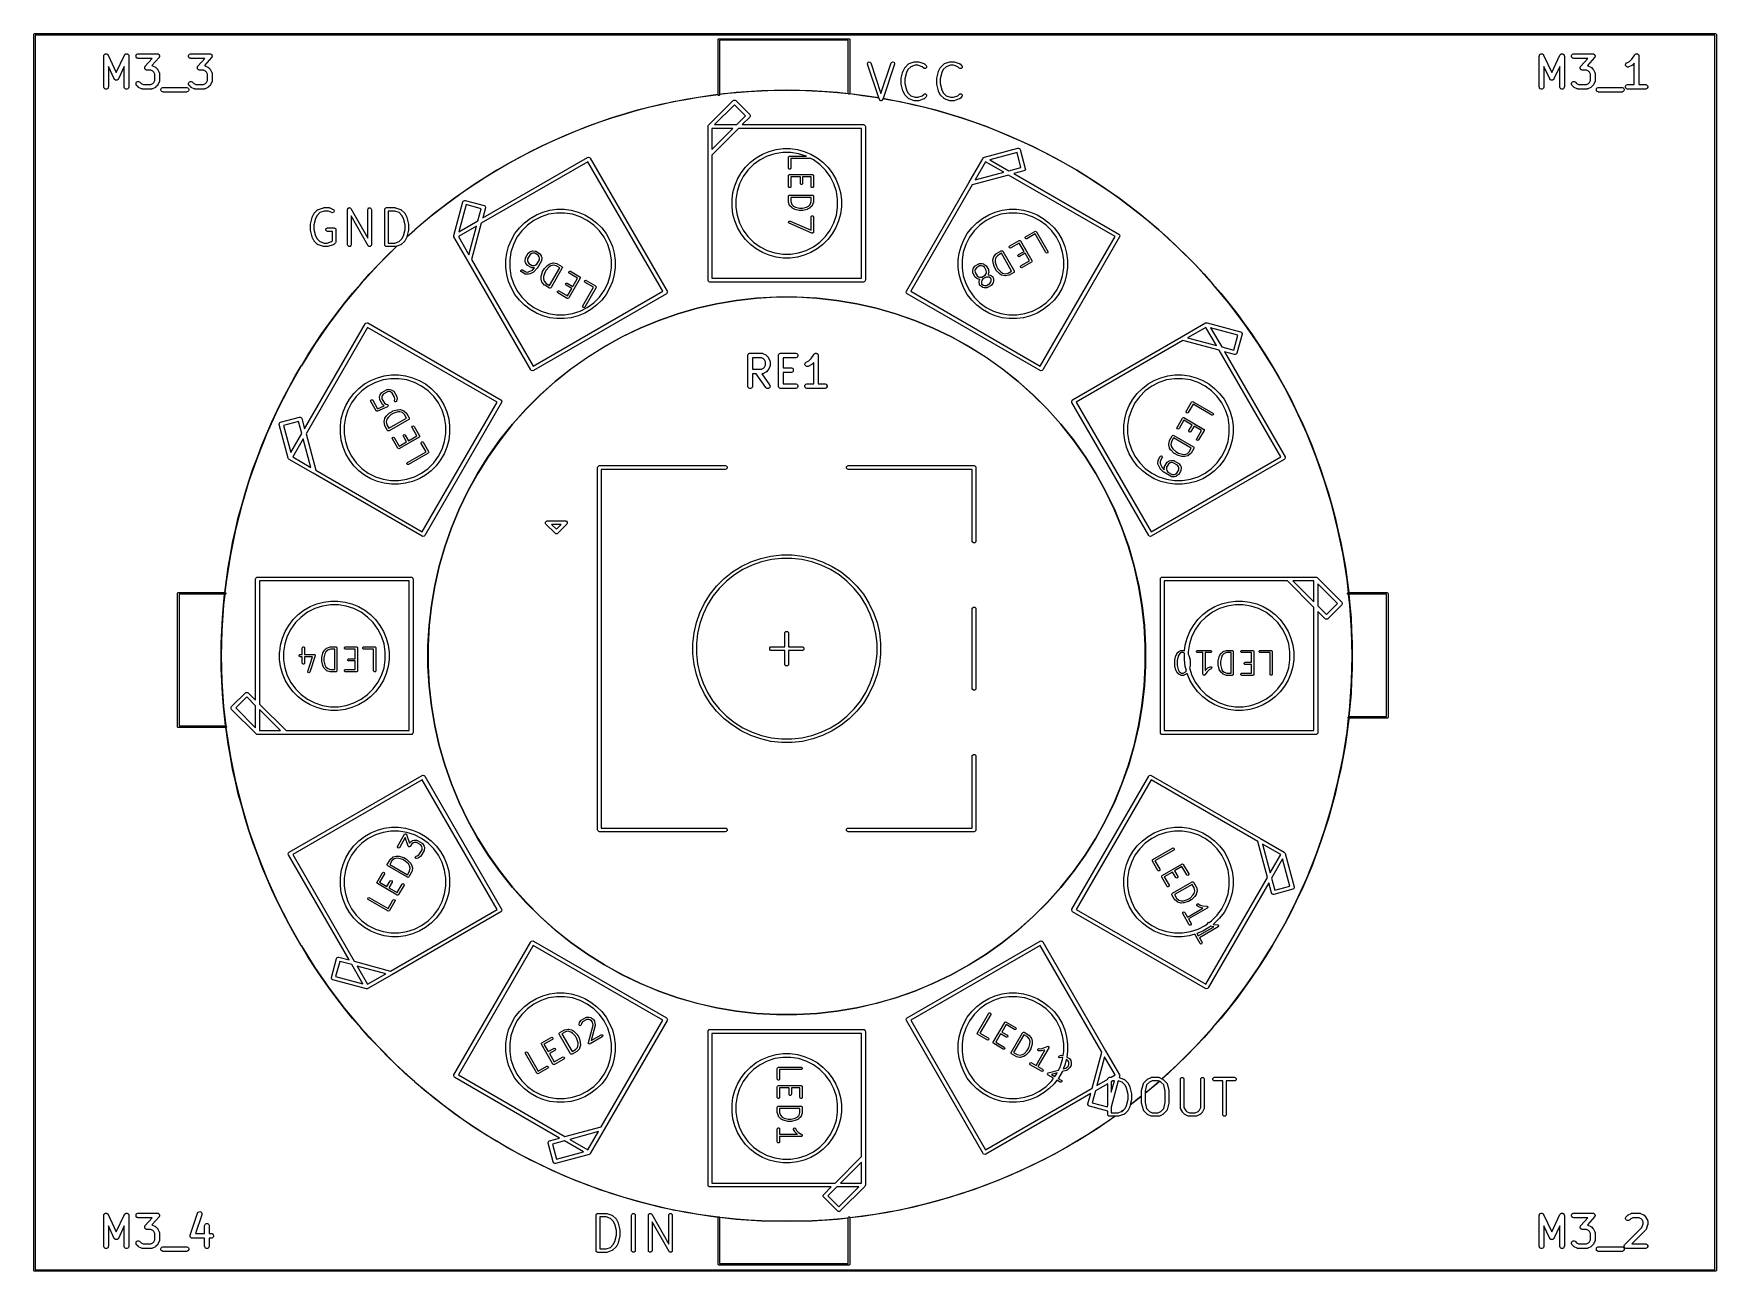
# Model space of a CAD drawing. Header units: inches. Extents: x 4.13 to 6.29, y -4.64 to -3.05.
import ezdxf

# ---------------------------------------------------------------- set-up
doc = ezdxf.new("R2010")
doc.units = ezdxf.units.IN
doc.header["$MEASUREMENT"] = 0
doc.layers.add('F.Silkscreen', color=41, linetype='CONTINUOUS', true_color=0xf2eda1)

msp = doc.modelspace()

# ---------------------------------------------------------------- linework, layer by layer
at = {"layer": 'F.Silkscreen', "linetype": 'CONTINUOUS'}
for p, q in [((4.1329, -3.0508), (4.1335, -3.0503)), ((4.1329, -3.0512), (4.1329, -3.0508)), ((4.1329, -4.6358), (4.1329, -3.0512)), ((4.1335, -3.0503), (4.1339, -3.0502)), ((4.1339, -3.0502), (6.2894, -3.0502)), ((4.1348, -3.0522), (4.1348, -4.6348)), ((6.2884, -3.0522), (4.1348, -3.0522)), ((5.0104, -3.0577), (5.0105, -3.0573)), ((5.0104, -3.128), (5.0104, -3.0577)), ((5.0105, -3.0573), (5.011, -3.0568)), ((5.011, -3.0568), (5.0114, -3.0567)), ((5.0114, -3.0567), (5.1784, -3.0567)), ((5.1774, -3.0587), (5.0124, -3.0587)), ((5.0124, -3.0587), (5.0124, -3.1277)), ((5.1774, -3.1267), (5.1774, -3.0587)), ((5.1784, -3.0567), (5.1788, -3.0568)), ((5.1788, -3.0568), (5.1793, -3.0573)), ((5.1793, -3.0573), (5.1794, -3.0577)), ((5.1794, -3.0577), (5.1794, -3.1267)), ((6.2884, -4.6348), (6.2884, -3.0522)), ((6.2894, -3.0502), (6.2897, -3.0503)), ((6.2897, -3.0503), (6.2903, -3.0508)), ((6.2903, -3.0508), (6.2904, -3.0512)), ((6.2904, -3.0512), (6.2904, -4.6358)), ((4.2228, -3.0784), (4.223, -3.0779)), ((4.2228, -3.0785), (4.2228, -3.0784)), ((4.2228, -3.0784), (4.2228, -3.0784)), ((4.2228, -3.0786), (4.2228, -3.0785)), ((4.2228, -3.0789), (4.2228, -3.0786)), ((4.2228, -3.1183), (4.2228, -3.0789)), ((4.223, -3.0779), (4.2232, -3.0774)), ((4.2232, -3.0774), (4.2233, -3.0773)), ((4.2232, -3.0774), (4.2232, -3.0774)), ((4.2233, -3.0773), (4.2236, -3.0769)), ((4.2236, -3.0769), (4.224, -3.0765)), ((4.224, -3.0765), (4.224, -3.0765)), ((4.224, -3.0765), (4.2241, -3.0765)), ((4.2241, -3.0765), (4.2246, -3.0763)), ((4.2246, -3.0763), (4.225, -3.0761)), ((4.225, -3.0761), (4.2251, -3.0761)), ((4.2251, -3.0761), (4.2251, -3.076)), ((4.2251, -3.076), (4.2257, -3.076)), ((4.2257, -3.076), (4.2262, -3.076)), ((4.2262, -3.076), (4.2262, -3.076)), ((4.2262, -3.076), (4.2263, -3.076)), ((4.2263, -3.076), (4.2268, -3.0762)), ((4.2268, -3.0762), (4.2273, -3.0764)), ((4.2273, -3.0764), (4.2273, -3.0764)), ((4.2273, -3.0764), (4.2274, -3.0765)), ((4.2274, -3.0765), (4.2277, -3.0768)), ((4.2277, -3.0768), (4.2281, -3.0772)), ((4.2281, -3.0772), (4.2281, -3.0773)), ((4.2281, -3.0773), (4.2282, -3.0773)), ((4.2282, -3.0773), (4.2282, -3.0774)), ((4.2282, -3.0774), (4.2284, -3.0777)), ((4.2284, -3.0777), (4.2388, -3.1001)), ((4.2388, -3.1001), (4.2493, -3.0777)), ((4.2493, -3.0777), (4.2495, -3.0774)), ((4.2495, -3.0773), (4.2496, -3.0772)), ((4.2495, -3.0774), (4.2495, -3.0773)), ((4.2495, -3.0773), (4.2495, -3.0773)), ((4.2496, -3.0772), (4.25, -3.0768)), ((4.25, -3.0768), (4.2503, -3.0765)), ((4.2503, -3.0765), (4.2504, -3.0764)), ((4.2504, -3.0764), (4.2509, -3.0762)), ((4.2504, -3.0764), (4.2504, -3.0764)), ((4.2509, -3.0762), (4.2514, -3.076)), ((4.2514, -3.076), (4.2515, -3.076)), ((4.2515, -3.076), (4.2515, -3.076)), ((4.2515, -3.076), (4.252, -3.076)), ((4.252, -3.076), (4.2525, -3.076)), ((4.2525, -3.076), (4.2526, -3.0761)), ((4.2526, -3.0761), (4.2527, -3.0761)), ((4.2527, -3.0761), (4.2531, -3.0763)), ((4.2531, -3.0763), (4.2536, -3.0765)), ((4.2536, -3.0765), (4.2537, -3.0765)), ((4.2537, -3.0765), (4.2537, -3.0765)), ((4.2537, -3.0765), (4.2541, -3.0769)), ((4.2541, -3.0769), (4.2544, -3.0773)), ((4.2544, -3.0773), (4.2544, -3.0774)), ((4.2544, -3.0774), (4.2545, -3.0774)), ((4.2545, -3.0774), (4.2547, -3.0779)), ((4.2547, -3.0779), (4.2549, -3.0784)), ((4.2549, -3.0784), (4.2549, -3.0784)), ((4.2549, -3.0784), (4.2549, -3.0785)), ((4.2549, -3.0785), (4.2549, -3.0786)), ((4.2549, -3.0786), (4.2549, -3.0789)), ((4.2549, -3.0789), (4.2549, -3.1183)), ((4.2641, -3.0784), (4.2645, -3.0773)), ((4.2641, -3.0795), (4.2641, -3.0784)), ((4.2645, -3.0806), (4.2641, -3.0795)), ((4.2645, -3.0773), (4.2653, -3.0765)), ((4.2653, -3.0814), (4.2645, -3.0806)), ((4.2653, -3.0765), (4.2664, -3.076)), ((4.2664, -3.0818), (4.2653, -3.0814)), ((4.2664, -3.076), (4.267, -3.076)), ((4.267, -3.0819), (4.2664, -3.0818)), ((4.267, -3.076), (4.2913, -3.076)), ((4.2848, -3.0819), (4.267, -3.0819)), ((4.276, -3.092), (4.2848, -3.0819)), ((4.2936, -3.0809), (4.2846, -3.0911)), ((4.2913, -3.076), (4.2916, -3.076)), ((4.2916, -3.076), (4.2917, -3.076)), ((4.2917, -3.076), (4.2918, -3.076)), ((4.2918, -3.076), (4.2919, -3.076)), ((4.2919, -3.076), (4.2924, -3.0762)), ((4.2924, -3.0762), (4.2928, -3.0764)), ((4.2928, -3.0764), (4.2929, -3.0764)), ((4.2929, -3.0764), (4.293, -3.0765)), ((4.293, -3.0765), (4.2933, -3.0768)), ((4.2933, -3.0768), (4.2937, -3.0771)), ((4.2937, -3.0806), (4.2936, -3.0809)), ((4.2937, -3.0771), (4.2937, -3.0772)), ((4.2937, -3.0772), (4.2938, -3.0773)), ((4.2938, -3.0806), (4.2937, -3.0806)), ((4.2938, -3.0773), (4.294, -3.0777)), ((4.2939, -3.0804), (4.2938, -3.0805)), ((4.2938, -3.0805), (4.2938, -3.0806)), ((4.2941, -3.0799), (4.2939, -3.0804)), ((4.294, -3.0777), (4.2942, -3.0782)), ((4.2942, -3.0795), (4.2941, -3.0799)), ((4.2942, -3.0782), (4.2942, -3.0783)), ((4.2942, -3.0783), (4.2942, -3.0784)), ((4.2942, -3.0784), (4.2942, -3.0788)), ((4.2942, -3.0788), (4.2943, -3.0793)), ((4.2943, -3.0793), (4.2942, -3.0794)), ((4.2942, -3.0794), (4.2942, -3.0795)), ((4.3316, -3.0784), (4.332, -3.0773)), ((4.3316, -3.0795), (4.3316, -3.0784)), ((4.332, -3.0806), (4.3316, -3.0795)), ((4.332, -3.0773), (4.3328, -3.0765)), ((4.3328, -3.0814), (4.332, -3.0806)), ((4.3328, -3.0765), (4.3339, -3.076)), ((4.3339, -3.0818), (4.3328, -3.0814)), ((4.3339, -3.076), (4.3345, -3.076)), ((4.3345, -3.0819), (4.3339, -3.0818)), ((4.3345, -3.076), (4.3588, -3.076)), ((4.3523, -3.0819), (4.3345, -3.0819)), ((4.3435, -3.092), (4.3523, -3.0819)), ((4.3611, -3.0809), (4.3521, -3.0911)), ((4.3588, -3.076), (4.3591, -3.076)), ((4.3591, -3.076), (4.3592, -3.076)), ((4.3592, -3.076), (4.3593, -3.076)), ((4.3593, -3.076), (4.3594, -3.076)), ((4.3594, -3.076), (4.3598, -3.0762)), ((4.3598, -3.0762), (4.3603, -3.0764)), ((4.3603, -3.0764), (4.3604, -3.0764)), ((4.3604, -3.0764), (4.3605, -3.0765)), ((4.3605, -3.0765), (4.3608, -3.0768)), ((4.3608, -3.0768), (4.3612, -3.0771)), ((4.3612, -3.0806), (4.3611, -3.0809)), ((4.3612, -3.0771), (4.3612, -3.0772)), ((4.3612, -3.0772), (4.3613, -3.0773)), ((4.3613, -3.0806), (4.3612, -3.0806)), ((4.3613, -3.0773), (4.3615, -3.0777)), ((4.3614, -3.0804), (4.3613, -3.0805)), ((4.3613, -3.0805), (4.3613, -3.0806)), ((4.3615, -3.0799), (4.3614, -3.0804)), ((4.3615, -3.0777), (4.3617, -3.0782)), ((4.3617, -3.0795), (4.3615, -3.0799)), ((4.3617, -3.0782), (4.3617, -3.0783)), ((4.3617, -3.0783), (4.3617, -3.0784)), ((4.3617, -3.0784), (4.3617, -3.0788)), ((4.3617, -3.0788), (4.3618, -3.0793)), ((4.3618, -3.0793), (4.3617, -3.0794)), ((4.3617, -3.0794), (4.3617, -3.0795)), ((6.0633, -3.0789), (6.0634, -3.0786)), ((6.0633, -3.1183), (6.0633, -3.0789)), ((6.0634, -3.0784), (6.0636, -3.0779)), ((6.0634, -3.0785), (6.0634, -3.0784)), ((6.0634, -3.0784), (6.0634, -3.0784)), ((6.0634, -3.0786), (6.0634, -3.0785)), ((6.0636, -3.0779), (6.0637, -3.0774)), ((6.0637, -3.0774), (6.0638, -3.0774)), ((6.0638, -3.0773), (6.0642, -3.0769)), ((6.0638, -3.0774), (6.0638, -3.0773)), ((6.0642, -3.0769), (6.0645, -3.0765)), ((6.0645, -3.0765), (6.0646, -3.0765)), ((6.0646, -3.0765), (6.0651, -3.0763)), ((6.0646, -3.0765), (6.0646, -3.0765)), ((6.0651, -3.0763), (6.0656, -3.0761)), ((6.0656, -3.0761), (6.0657, -3.076)), ((6.0656, -3.0761), (6.0656, -3.0761)), ((6.0657, -3.076), (6.0662, -3.076)), ((6.0662, -3.076), (6.0667, -3.076)), ((6.0667, -3.076), (6.0668, -3.076)), ((6.0668, -3.076), (6.0668, -3.076)), ((6.0668, -3.076), (6.0673, -3.0762)), ((6.0673, -3.0762), (6.0678, -3.0764)), ((6.0678, -3.0764), (6.0679, -3.0764)), ((6.0679, -3.0764), (6.0679, -3.0765)), ((6.0679, -3.0765), (6.0683, -3.0768)), ((6.0683, -3.0768), (6.0687, -3.0772)), ((6.0687, -3.0772), (6.0687, -3.0773)), ((6.0687, -3.0773), (6.0687, -3.0773)), ((6.0687, -3.0773), (6.0688, -3.0774)), ((6.0688, -3.0774), (6.0689, -3.0777)), ((6.0689, -3.0777), (6.0794, -3.1001)), ((6.0794, -3.1001), (6.0898, -3.0777)), ((6.0898, -3.0777), (6.09, -3.0774)), ((6.09, -3.0774), (6.0901, -3.0773)), ((6.0901, -3.0772), (6.0905, -3.0768)), ((6.0901, -3.0773), (6.0901, -3.0772)), ((6.0901, -3.0773), (6.0901, -3.0773)), ((6.0905, -3.0768), (6.0909, -3.0765)), ((6.0909, -3.0765), (6.0909, -3.0764)), ((6.0909, -3.0764), (6.091, -3.0764)), ((6.091, -3.0764), (6.0915, -3.0762)), ((6.0915, -3.0762), (6.0919, -3.076)), ((6.0919, -3.076), (6.092, -3.076)), ((6.092, -3.076), (6.0921, -3.076)), ((6.0921, -3.076), (6.0926, -3.076)), ((6.0926, -3.076), (6.0931, -3.076)), ((6.0931, -3.076), (6.0932, -3.0761)), ((6.0932, -3.0761), (6.0932, -3.0761)), ((6.0932, -3.0761), (6.0937, -3.0763)), ((6.0937, -3.0763), (6.0942, -3.0765)), ((6.0942, -3.0765), (6.0942, -3.0765)), ((6.0942, -3.0765), (6.0943, -3.0765)), ((6.0943, -3.0765), (6.0946, -3.0769)), ((6.0946, -3.0769), (6.095, -3.0773)), ((6.095, -3.0773), (6.095, -3.0774)), ((6.095, -3.0774), (6.095, -3.0774)), ((6.095, -3.0774), (6.0952, -3.0779)), ((6.0952, -3.0779), (6.0954, -3.0784)), ((6.0954, -3.0784), (6.0954, -3.0784)), ((6.0954, -3.0784), (6.0954, -3.0785)), ((6.0954, -3.0785), (6.0954, -3.0786)), ((6.0954, -3.0786), (6.0955, -3.0789)), ((6.0955, -3.0789), (6.0955, -3.1183)), ((6.1046, -3.0784), (6.1051, -3.0773)), ((6.1046, -3.0795), (6.1046, -3.0784)), ((6.1051, -3.0806), (6.1046, -3.0795)), ((6.1051, -3.0773), (6.1059, -3.0765)), ((6.1059, -3.0814), (6.1051, -3.0806)), ((6.1059, -3.0765), (6.1069, -3.076)), ((6.1069, -3.0818), (6.1059, -3.0814)), ((6.1069, -3.076), (6.1075, -3.076)), ((6.1075, -3.0819), (6.1069, -3.0818)), ((6.1075, -3.076), (6.1319, -3.076)), ((6.1254, -3.0819), (6.1075, -3.0819)), ((6.1165, -3.092), (6.1254, -3.0819)), ((6.1341, -3.0809), (6.1252, -3.0911)), ((6.1319, -3.076), (6.1322, -3.076)), ((6.1322, -3.076), (6.1323, -3.076)), ((6.1323, -3.076), (6.1323, -3.076)), ((6.1323, -3.076), (6.1325, -3.076)), ((6.1325, -3.076), (6.1329, -3.0762)), ((6.1329, -3.0762), (6.1334, -3.0764)), ((6.1334, -3.0764), (6.1334, -3.0764)), ((6.1334, -3.0764), (6.1335, -3.0765)), ((6.1335, -3.0765), (6.1339, -3.0768)), ((6.1339, -3.0768), (6.1342, -3.0771)), ((6.1343, -3.0806), (6.1341, -3.0809)), ((6.1342, -3.0771), (6.1343, -3.0772)), ((6.1343, -3.0772), (6.1343, -3.0773)), ((6.1343, -3.0773), (6.1345, -3.0777)), ((6.1344, -3.0805), (6.1343, -3.0806)), ((6.1343, -3.0806), (6.1343, -3.0806)), ((6.1346, -3.0799), (6.1344, -3.0804)), ((6.1344, -3.0804), (6.1344, -3.0805)), ((6.1345, -3.0777), (6.1347, -3.0782)), ((6.1348, -3.0795), (6.1346, -3.0799)), ((6.1347, -3.0782), (6.1347, -3.0783)), ((6.1347, -3.0783), (6.1348, -3.0784)), ((6.1348, -3.0784), (6.1348, -3.0788)), ((6.1348, -3.0788), (6.1348, -3.0793)), ((6.1348, -3.0793), (6.1348, -3.0794)), ((6.1348, -3.0794), (6.1348, -3.0795)), ((6.1789, -3.0859), (6.1821, -3.0827)), ((6.1821, -3.0827), (6.1857, -3.0773)), ((6.1857, -3.0773), (6.186, -3.0768)), ((6.1857, -3.0773), (6.1857, -3.0773)), ((6.1857, -3.0773), (6.1857, -3.0773)), ((6.1857, -3.0773), (6.1857, -3.0773)), ((6.186, -3.0768), (6.1863, -3.0767)), ((6.1863, -3.0767), (6.1865, -3.0765)), ((6.1865, -3.0765), (6.1868, -3.0764)), ((6.1868, -3.0764), (6.187, -3.0762)), ((6.187, -3.0762), (6.1873, -3.0761)), ((6.1873, -3.0761), (6.1876, -3.076)), ((6.1876, -3.076), (6.1878, -3.076)), ((6.1878, -3.076), (6.1881, -3.076)), ((6.1881, -3.076), (6.1884, -3.076)), ((6.1884, -3.076), (6.1887, -3.076)), ((6.1887, -3.076), (6.189, -3.0761)), ((6.189, -3.0761), (6.1893, -3.0762)), ((6.1893, -3.0762), (6.1895, -3.0764)), ((6.1895, -3.0764), (6.1898, -3.0765)), ((6.1898, -3.0765), (6.19, -3.0767)), ((6.19, -3.0767), (6.1902, -3.0768)), ((6.1902, -3.0768), (6.1904, -3.0771)), ((6.1904, -3.0771), (6.1906, -3.0773)), ((6.1906, -3.0773), (6.1907, -3.0776)), ((6.1907, -3.0776), (6.1909, -3.0778)), ((6.1909, -3.0778), (6.1909, -3.0781)), ((6.1909, -3.0781), (6.191, -3.0784)), ((6.191, -3.0784), (6.1911, -3.0789)), ((6.1911, -3.0789), (6.1911, -3.0789)), ((6.1911, -3.0789), (6.1911, -3.0789)), ((6.1911, -3.0789), (6.1911, -3.0789)), ((6.1911, -3.0789), (6.1911, -3.1153)), ((4.2362, -3.1083), (4.2287, -3.0922)), ((4.2287, -3.0922), (4.2287, -3.1183)), ((4.249, -3.0922), (4.2415, -3.1083)), ((4.249, -3.1183), (4.249, -3.0922)), ((4.2753, -3.0934), (4.2755, -3.0929)), ((4.2753, -3.0935), (4.2753, -3.0934)), ((4.2753, -3.094), (4.2753, -3.0935)), ((4.2753, -3.0935), (4.2753, -3.0935)), ((4.2753, -3.0945), (4.2753, -3.094)), ((4.2754, -3.0946), (4.2753, -3.0945)), ((4.2754, -3.0947), (4.2754, -3.0946)), ((4.2756, -3.0951), (4.2754, -3.0947)), ((4.2755, -3.0929), (4.2757, -3.0925)), ((4.2758, -3.0956), (4.2756, -3.0951)), ((4.2757, -3.0925), (4.2757, -3.0923)), ((4.2757, -3.0923), (4.2758, -3.0923)), ((4.2758, -3.0922), (4.276, -3.092)), ((4.2758, -3.0923), (4.2758, -3.0922)), ((4.2759, -3.0957), (4.2758, -3.0956)), ((4.2758, -3.0956), (4.2758, -3.0956)), ((4.2762, -3.096), (4.2759, -3.0957)), ((4.2766, -3.0964), (4.2762, -3.096)), ((4.2767, -3.0964), (4.2766, -3.0964)), ((4.2767, -3.0965), (4.2767, -3.0964)), ((4.2772, -3.0966), (4.2767, -3.0965)), ((4.2776, -3.0968), (4.2772, -3.0966)), ((4.2778, -3.0968), (4.2776, -3.0968)), ((4.2778, -3.0969), (4.2778, -3.0968)), ((4.2779, -3.0969), (4.2778, -3.0969)), ((4.2782, -3.0969), (4.2779, -3.0969)), ((4.2831, -3.0969), (4.2782, -3.0969)), ((4.2858, -3.0982), (4.2831, -3.0969)), ((4.2846, -3.0911), (4.2852, -3.0913)), ((4.2852, -3.0913), (4.2889, -3.0932)), ((4.287, -3.0994), (4.2858, -3.0982)), ((4.2884, -3.1021), (4.287, -3.0994)), ((4.2884, -3.1101), (4.2884, -3.1021)), ((4.2889, -3.0932), (4.2892, -3.0933)), ((4.2892, -3.0933), (4.2892, -3.0933)), ((4.2892, -3.0933), (4.2893, -3.0934)), ((4.2893, -3.0934), (4.2894, -3.0935)), ((4.2894, -3.0935), (4.2895, -3.0935)), ((4.2895, -3.0935), (4.2897, -3.0937)), ((4.2897, -3.0937), (4.2916, -3.0956)), ((4.2916, -3.0956), (4.2917, -3.0958)), ((4.2917, -3.0958), (4.2918, -3.0959)), ((4.2918, -3.0959), (4.2919, -3.096)), ((4.2919, -3.096), (4.2919, -3.096)), ((4.2919, -3.096), (4.2919, -3.0961)), ((4.2919, -3.0961), (4.2921, -3.0964)), ((4.2921, -3.0964), (4.294, -3.1001)), ((4.294, -3.1001), (4.2942, -3.1006)), ((4.2942, -3.1006), (4.2942, -3.1008)), ((4.2942, -3.1008), (4.2942, -3.1009)), ((4.2942, -3.1009), (4.2943, -3.1014)), ((4.2943, -3.1014), (4.2943, -3.1108)), ((4.3428, -3.0934), (4.343, -3.0929)), ((4.3428, -3.0935), (4.3428, -3.0934)), ((4.3428, -3.094), (4.3428, -3.0935)), ((4.3428, -3.0935), (4.3428, -3.0935)), ((4.3428, -3.0945), (4.3428, -3.094)), ((4.3428, -3.0946), (4.3428, -3.0945)), ((4.3429, -3.0947), (4.3428, -3.0946)), ((4.3431, -3.0951), (4.3429, -3.0947)), ((4.343, -3.0929), (4.3431, -3.0925)), ((4.3431, -3.0925), (4.3432, -3.0923)), ((4.3433, -3.0956), (4.3431, -3.0951)), ((4.3432, -3.0923), (4.3433, -3.0923)), ((4.3433, -3.0922), (4.3435, -3.092)), ((4.3433, -3.0923), (4.3433, -3.0922)), ((4.3434, -3.0957), (4.3433, -3.0956)), ((4.3433, -3.0956), (4.3433, -3.0956)), ((4.3437, -3.096), (4.3434, -3.0957)), ((4.3441, -3.0964), (4.3437, -3.096)), ((4.3442, -3.0964), (4.3441, -3.0964)), ((4.3442, -3.0965), (4.3442, -3.0964)), ((4.3447, -3.0966), (4.3442, -3.0965)), ((4.3451, -3.0968), (4.3447, -3.0966)), ((4.3453, -3.0968), (4.3451, -3.0968)), ((4.3453, -3.0969), (4.3453, -3.0968)), ((4.3454, -3.0969), (4.3453, -3.0969)), ((4.3457, -3.0969), (4.3454, -3.0969)), ((4.3506, -3.0969), (4.3457, -3.0969)), ((4.3533, -3.0982), (4.3506, -3.0969)), ((4.3521, -3.0911), (4.3527, -3.0913)), ((4.3527, -3.0913), (4.3564, -3.0932)), ((4.3545, -3.0994), (4.3533, -3.0982)), ((4.3559, -3.1021), (4.3545, -3.0994)), ((4.3559, -3.1101), (4.3559, -3.1021)), ((4.3564, -3.0932), (4.3566, -3.0933)), ((4.3566, -3.0933), (4.3567, -3.0933)), ((4.3567, -3.0933), (4.3568, -3.0934)), ((4.3568, -3.0934), (4.3569, -3.0935)), ((4.3569, -3.0935), (4.3569, -3.0935)), ((4.3569, -3.0935), (4.3572, -3.0937)), ((4.3572, -3.0937), (4.359, -3.0956)), ((4.359, -3.0956), (4.3592, -3.0958)), ((4.3592, -3.0958), (4.3593, -3.0959)), ((4.3593, -3.0959), (4.3593, -3.096)), ((4.3593, -3.096), (4.3594, -3.096)), ((4.3594, -3.096), (4.3594, -3.0961)), ((4.3594, -3.0961), (4.3596, -3.0964)), ((4.3596, -3.0964), (4.3615, -3.1001)), ((4.3615, -3.1001), (4.3617, -3.1006)), ((4.3617, -3.1006), (4.3617, -3.1008)), ((4.3617, -3.1008), (4.3617, -3.1009)), ((4.3617, -3.1009), (4.3618, -3.1014)), ((4.3618, -3.1014), (4.3618, -3.1108)), ((5.2019, -3.0883), (5.2027, -3.0868)), ((5.202, -3.0892), (5.2019, -3.0883)), ((5.2164, -3.1323), (5.202, -3.0892)), ((5.2027, -3.0868), (5.2043, -3.0862)), ((5.2043, -3.0862), (5.2058, -3.087)), ((5.2058, -3.087), (5.2063, -3.0877)), ((5.2063, -3.0877), (5.2193, -3.1268)), ((5.2193, -3.1268), (5.2323, -3.0877)), ((5.2366, -3.0892), (5.2219, -3.1333)), ((5.2323, -3.0877), (5.2328, -3.087)), ((5.2328, -3.087), (5.2343, -3.0862)), ((5.2343, -3.0862), (5.236, -3.0868)), ((5.236, -3.0868), (5.2367, -3.0883)), ((5.2367, -3.0883), (5.2366, -3.0892)), ((5.2453, -3.1074), (5.2475, -3.0987)), ((5.2475, -3.0987), (5.2476, -3.0985)), ((5.2476, -3.0983), (5.2498, -3.094)), ((5.2476, -3.0985), (5.2476, -3.0983)), ((5.2518, -3.1001), (5.2497, -3.1082)), ((5.2498, -3.094), (5.25, -3.0937)), ((5.25, -3.0937), (5.2502, -3.0934)), ((5.2502, -3.0934), (5.2546, -3.089)), ((5.2537, -3.0963), (5.2518, -3.1001)), ((5.2574, -3.0926), (5.2537, -3.0963)), ((5.2546, -3.089), (5.2547, -3.0889)), ((5.2546, -3.089), (5.2546, -3.089)), ((5.2547, -3.0889), (5.255, -3.0887)), ((5.255, -3.0887), (5.2553, -3.0885)), ((5.2553, -3.0885), (5.2553, -3.0885)), ((5.2553, -3.0885), (5.2554, -3.0885)), ((5.2554, -3.0885), (5.2619, -3.0863)), ((5.263, -3.0907), (5.2574, -3.0926)), ((5.2619, -3.0863), (5.2623, -3.0863)), ((5.2623, -3.0863), (5.2626, -3.0862)), ((5.2626, -3.0862), (5.267, -3.0862)), ((5.2666, -3.0907), (5.263, -3.0907)), ((5.2723, -3.0926), (5.2666, -3.0907)), ((5.267, -3.0862), (5.2673, -3.0863)), ((5.2673, -3.0863), (5.2677, -3.0863)), ((5.2677, -3.0863), (5.2742, -3.0885)), ((5.2741, -3.0944), (5.2723, -3.0926)), ((5.2748, -3.0949), (5.2741, -3.0944)), ((5.2742, -3.0885), (5.2743, -3.0885)), ((5.2743, -3.0885), (5.2743, -3.0885)), ((5.2743, -3.0885), (5.2746, -3.0887)), ((5.2746, -3.0887), (5.275, -3.0889)), ((5.2765, -3.0949), (5.2748, -3.0949)), ((5.275, -3.0889), (5.275, -3.089)), ((5.275, -3.089), (5.2751, -3.089)), ((5.2751, -3.089), (5.2772, -3.0912)), ((5.2777, -3.0937), (5.2765, -3.0949)), ((5.2772, -3.0912), (5.2777, -3.0919)), ((5.2777, -3.0919), (5.2777, -3.0937)), ((5.2908, -3.1074), (5.293, -3.0987)), ((5.293, -3.0987), (5.2931, -3.0985)), ((5.2931, -3.0983), (5.2953, -3.094)), ((5.2931, -3.0985), (5.2931, -3.0983)), ((5.2973, -3.1001), (5.2952, -3.1082)), ((5.2953, -3.094), (5.2955, -3.0937)), ((5.2955, -3.0937), (5.2957, -3.0934)), ((5.2957, -3.0934), (5.3001, -3.089)), ((5.2992, -3.0963), (5.2973, -3.1001)), ((5.3029, -3.0926), (5.2992, -3.0963)), ((5.3001, -3.089), (5.3002, -3.0889)), ((5.3001, -3.089), (5.3001, -3.089)), ((5.3002, -3.0889), (5.3005, -3.0887)), ((5.3005, -3.0887), (5.3008, -3.0885)), ((5.3008, -3.0885), (5.3008, -3.0885)), ((5.3008, -3.0885), (5.3009, -3.0885)), ((5.3009, -3.0885), (5.3074, -3.0863)), ((5.3085, -3.0907), (5.3029, -3.0926)), ((5.3074, -3.0863), (5.3078, -3.0863)), ((5.3078, -3.0863), (5.3081, -3.0862)), ((5.3081, -3.0862), (5.3125, -3.0862)), ((5.3121, -3.0907), (5.3085, -3.0907)), ((5.3178, -3.0926), (5.3121, -3.0907)), ((5.3125, -3.0862), (5.3128, -3.0863)), ((5.3128, -3.0863), (5.3132, -3.0863)), ((5.3132, -3.0863), (5.3197, -3.0885)), ((5.3196, -3.0944), (5.3178, -3.0926)), ((5.3203, -3.0949), (5.3196, -3.0944)), ((5.3197, -3.0885), (5.3198, -3.0885)), ((5.3198, -3.0885), (5.3198, -3.0885)), ((5.3198, -3.0885), (5.3201, -3.0887)), ((5.3201, -3.0887), (5.3205, -3.0889)), ((5.322, -3.0949), (5.3203, -3.0949)), ((5.3205, -3.0889), (5.3205, -3.089)), ((5.3205, -3.089), (5.3206, -3.089)), ((5.3206, -3.089), (5.3227, -3.0912)), ((5.3232, -3.0937), (5.322, -3.0949)), ((5.3227, -3.0912), (5.3232, -3.0919)), ((5.3232, -3.0919), (5.3232, -3.0937)), ((6.0767, -3.1083), (6.0692, -3.0922)), ((6.0692, -3.0922), (6.0692, -3.1183)), ((6.0896, -3.0922), (6.0821, -3.1083)), ((6.0896, -3.1183), (6.0896, -3.0922)), ((6.1159, -3.094), (6.1158, -3.0935)), ((6.1158, -3.0935), (6.1159, -3.0935)), ((6.1159, -3.0934), (6.1161, -3.0929)), ((6.1159, -3.0935), (6.1159, -3.0934)), ((6.1159, -3.0945), (6.1159, -3.094)), ((6.1159, -3.0946), (6.1159, -3.0945)), ((6.1159, -3.0947), (6.1159, -3.0946)), ((6.1161, -3.0951), (6.1159, -3.0947)), ((6.1161, -3.0929), (6.1162, -3.0925)), ((6.1163, -3.0956), (6.1161, -3.0951)), ((6.1162, -3.0925), (6.1163, -3.0923)), ((6.1163, -3.0923), (6.1164, -3.0922)), ((6.1163, -3.0923), (6.1163, -3.0923)), ((6.1164, -3.0956), (6.1163, -3.0956)), ((6.1164, -3.0922), (6.1165, -3.092)), ((6.1164, -3.0957), (6.1164, -3.0956)), ((6.1168, -3.096), (6.1164, -3.0957)), ((6.1171, -3.0964), (6.1168, -3.096)), ((6.1172, -3.0964), (6.1171, -3.0964)), ((6.1173, -3.0965), (6.1172, -3.0964)), ((6.1177, -3.0966), (6.1173, -3.0965)), ((6.1182, -3.0968), (6.1177, -3.0966)), ((6.1183, -3.0968), (6.1182, -3.0968)), ((6.1184, -3.0969), (6.1183, -3.0968)), ((6.1185, -3.0969), (6.1184, -3.0969)), ((6.1188, -3.0969), (6.1185, -3.0969)), ((6.1237, -3.0969), (6.1188, -3.0969)), ((6.1264, -3.0982), (6.1237, -3.0969)), ((6.1252, -3.0911), (6.1257, -3.0913)), ((6.1257, -3.0913), (6.1295, -3.0932)), ((6.1276, -3.0994), (6.1264, -3.0982)), ((6.1289, -3.1021), (6.1276, -3.0994)), ((6.1289, -3.1101), (6.1289, -3.1021)), ((6.1295, -3.0932), (6.1297, -3.0933)), ((6.1297, -3.0933), (6.1298, -3.0933)), ((6.1298, -3.0933), (6.1299, -3.0934)), ((6.1299, -3.0934), (6.13, -3.0935)), ((6.13, -3.0935), (6.13, -3.0935)), ((6.13, -3.0935), (6.1302, -3.0937)), ((6.1302, -3.0937), (6.1321, -3.0956)), ((6.1321, -3.0956), (6.1323, -3.0958)), ((6.1323, -3.0958), (6.1323, -3.0959)), ((6.1323, -3.0959), (6.1324, -3.096)), ((6.1324, -3.096), (6.1325, -3.096)), ((6.1325, -3.096), (6.1325, -3.0961)), ((6.1325, -3.0961), (6.1327, -3.0964)), ((6.1327, -3.0964), (6.1345, -3.1001)), ((6.1345, -3.1001), (6.1347, -3.1006)), ((6.1347, -3.1006), (6.1347, -3.1008)), ((6.1347, -3.1008), (6.1348, -3.1009)), ((6.1348, -3.1009), (6.1348, -3.1014)), ((6.1348, -3.1014), (6.1348, -3.1108)), ((6.174, -3.0898), (6.1743, -3.0887)), ((6.174, -3.091), (6.174, -3.0898)), ((6.1746, -3.092), (6.174, -3.091)), ((6.1743, -3.0887), (6.1751, -3.0878)), ((6.1754, -3.0927), (6.1746, -3.092)), ((6.1751, -3.0878), (6.1756, -3.0875)), ((6.1765, -3.0931), (6.1754, -3.0927)), ((6.1756, -3.0875), (6.1789, -3.0859)), ((6.1777, -3.093), (6.1765, -3.0931)), ((6.1782, -3.0928), (6.1777, -3.093)), ((6.182, -3.0909), (6.1782, -3.0928)), ((6.1822, -3.0908), (6.182, -3.0909)), ((6.1823, -3.0908), (6.1822, -3.0908)), ((6.1824, -3.0907), (6.1823, -3.0908)), ((6.1825, -3.0906), (6.1824, -3.0906)), ((6.1824, -3.0906), (6.1824, -3.0907)), ((6.1827, -3.0904), (6.1825, -3.0906)), ((6.1852, -3.0879), (6.1827, -3.0904)), ((6.1852, -3.1153), (6.1852, -3.0879)), ((4.2228, -3.1189), (4.2228, -3.1183)), ((4.2233, -3.1199), (4.2228, -3.1189)), ((4.2241, -3.1208), (4.2233, -3.1199)), ((4.2251, -3.1212), (4.2241, -3.1208)), ((4.2263, -3.1212), (4.2251, -3.1212)), ((4.2274, -3.1208), (4.2263, -3.1212)), ((4.2282, -3.1199), (4.2274, -3.1208)), ((4.2286, -3.1189), (4.2282, -3.1199)), ((4.2287, -3.1183), (4.2286, -3.1189)), ((4.2363, -3.1085), (4.2362, -3.1083)), ((4.2363, -3.1086), (4.2363, -3.1085)), ((4.2364, -3.1086), (4.2363, -3.1086)), ((4.2365, -3.1088), (4.2364, -3.1086)), ((4.2368, -3.1091), (4.2365, -3.1088)), ((4.2371, -3.1094), (4.2368, -3.1091)), ((4.2372, -3.1095), (4.2371, -3.1094)), ((4.2373, -3.1096), (4.2372, -3.1095)), ((4.2377, -3.1097), (4.2373, -3.1096)), ((4.2381, -3.1099), (4.2377, -3.1097)), ((4.2383, -3.1099), (4.2381, -3.1099)), ((4.2384, -3.11), (4.2383, -3.1099)), ((4.2388, -3.11), (4.2384, -3.11)), ((4.2393, -3.11), (4.2388, -3.11)), ((4.2394, -3.1099), (4.2393, -3.11)), ((4.2395, -3.1099), (4.2394, -3.1099)), ((4.24, -3.1097), (4.2395, -3.1099)), ((4.2404, -3.1096), (4.24, -3.1097)), ((4.2405, -3.1095), (4.2404, -3.1096)), ((4.2406, -3.1094), (4.2405, -3.1095)), ((4.2409, -3.1091), (4.2406, -3.1094)), ((4.2412, -3.1088), (4.2409, -3.1091)), ((4.2413, -3.1086), (4.2412, -3.1088)), ((4.2414, -3.1086), (4.2413, -3.1086)), ((4.2415, -3.1083), (4.2414, -3.1085)), ((4.2414, -3.1085), (4.2414, -3.1086)), ((4.2491, -3.1189), (4.249, -3.1183)), ((4.2495, -3.1199), (4.2491, -3.1189)), ((4.2503, -3.1208), (4.2495, -3.1199)), ((4.2514, -3.1212), (4.2503, -3.1208)), ((4.2525, -3.1212), (4.2514, -3.1212)), ((4.2536, -3.1208), (4.2525, -3.1212)), ((4.2544, -3.1199), (4.2536, -3.1208)), ((4.2549, -3.1189), (4.2544, -3.1199)), ((4.2549, -3.1183), (4.2549, -3.1189)), ((4.2641, -3.114), (4.2645, -3.1129)), ((4.2641, -3.1151), (4.2641, -3.114)), ((4.2645, -3.1162), (4.2641, -3.1151)), ((4.2645, -3.1129), (4.2653, -3.1121)), ((4.2649, -3.1166), (4.2645, -3.1162)), ((4.2668, -3.1185), (4.2649, -3.1166)), ((4.2653, -3.1121), (4.2664, -3.1117)), ((4.2664, -3.1117), (4.2675, -3.1117)), ((4.267, -3.1187), (4.2668, -3.1185)), ((4.267, -3.1188), (4.267, -3.1187)), ((4.2671, -3.1188), (4.267, -3.1188)), ((4.2672, -3.1189), (4.2671, -3.1188)), ((4.2673, -3.1189), (4.2672, -3.1189)), ((4.2675, -3.1191), (4.2673, -3.1189)), ((4.2675, -3.1117), (4.2686, -3.1121)), ((4.2713, -3.1209), (4.2675, -3.1191)), ((4.2686, -3.1121), (4.2691, -3.1125)), ((4.2691, -3.1125), (4.2706, -3.114)), ((4.2706, -3.114), (4.2733, -3.1153)), ((4.2718, -3.1211), (4.2713, -3.1209)), ((4.2719, -3.1212), (4.2718, -3.1211)), ((4.272, -3.1212), (4.2719, -3.1212)), ((4.2726, -3.1213), (4.272, -3.1212)), ((4.2838, -3.1213), (4.2726, -3.1213)), ((4.2733, -3.1153), (4.2831, -3.1153)), ((4.2831, -3.1153), (4.2858, -3.114)), ((4.2844, -3.1212), (4.2838, -3.1213)), ((4.2845, -3.1212), (4.2844, -3.1212)), ((4.2846, -3.1211), (4.2845, -3.1212)), ((4.2852, -3.1209), (4.2846, -3.1211)), ((4.2889, -3.1191), (4.2852, -3.1209)), ((4.2858, -3.114), (4.287, -3.1128)), ((4.287, -3.1128), (4.2884, -3.1101)), ((4.2892, -3.1189), (4.2889, -3.1191)), ((4.2893, -3.1188), (4.2892, -3.1189)), ((4.2892, -3.1189), (4.2892, -3.1189)), ((4.2894, -3.1188), (4.2893, -3.1188)), ((4.2895, -3.1187), (4.2894, -3.1188)), ((4.2897, -3.1185), (4.2895, -3.1187)), ((4.2916, -3.1166), (4.2897, -3.1185)), ((4.2917, -3.1164), (4.2916, -3.1166)), ((4.2918, -3.1164), (4.2917, -3.1164)), ((4.2919, -3.1163), (4.2918, -3.1164)), ((4.2921, -3.1159), (4.2919, -3.1161)), ((4.2919, -3.1161), (4.2919, -3.1162)), ((4.2919, -3.1162), (4.2919, -3.1163)), ((4.294, -3.1121), (4.2921, -3.1159)), ((4.2942, -3.1116), (4.294, -3.1121)), ((4.2943, -3.1108), (4.2942, -3.1114)), ((4.2942, -3.1114), (4.2942, -3.1115)), ((4.2942, -3.1115), (4.2942, -3.1116)), ((4.2959, -3.1215), (4.2964, -3.1204)), ((4.2959, -3.1226), (4.2959, -3.1215)), ((4.2964, -3.1237), (4.2959, -3.1226)), ((4.2964, -3.1204), (4.2972, -3.1196)), ((4.2972, -3.1245), (4.2964, -3.1237)), ((4.2972, -3.1196), (4.2983, -3.1192)), ((4.2983, -3.1249), (4.2972, -3.1245)), ((4.2983, -3.1192), (4.2988, -3.1191)), ((4.2988, -3.125), (4.2983, -3.1249)), ((4.2988, -3.1191), (4.3288, -3.1191)), ((4.3288, -3.125), (4.2988, -3.125)), ((4.3288, -3.1191), (4.3294, -3.1192)), ((4.3294, -3.1249), (4.3288, -3.125)), ((4.3294, -3.1192), (4.3305, -3.1196)), ((4.3305, -3.1245), (4.3294, -3.1249)), ((4.3305, -3.1196), (4.3313, -3.1204)), ((4.3313, -3.1237), (4.3305, -3.1245)), ((4.3313, -3.1204), (4.3317, -3.1215)), ((4.3317, -3.1226), (4.3313, -3.1237)), ((4.3316, -3.114), (4.332, -3.1129)), ((4.3316, -3.1151), (4.3316, -3.114)), ((4.332, -3.1162), (4.3316, -3.1151)), ((4.3317, -3.1215), (4.3317, -3.1226)), ((4.332, -3.1129), (4.3328, -3.1121)), ((4.3324, -3.1166), (4.332, -3.1162)), ((4.3342, -3.1185), (4.3324, -3.1166)), ((4.3328, -3.1121), (4.3339, -3.1117)), ((4.3339, -3.1117), (4.335, -3.1117)), ((4.3345, -3.1187), (4.3342, -3.1185)), ((4.3345, -3.1188), (4.3345, -3.1187)), ((4.3346, -3.1188), (4.3345, -3.1188)), ((4.3347, -3.1189), (4.3346, -3.1188)), ((4.3348, -3.1189), (4.3347, -3.1189)), ((4.335, -3.1191), (4.3348, -3.1189)), ((4.335, -3.1117), (4.3361, -3.1121)), ((4.3388, -3.1209), (4.335, -3.1191)), ((4.3361, -3.1121), (4.3365, -3.1125)), ((4.3365, -3.1125), (4.3381, -3.114)), ((4.3381, -3.114), (4.3408, -3.1153)), ((4.3393, -3.1211), (4.3388, -3.1209)), ((4.3394, -3.1212), (4.3393, -3.1211)), ((4.3395, -3.1212), (4.3394, -3.1212)), ((4.3401, -3.1213), (4.3395, -3.1212)), ((4.3513, -3.1213), (4.3401, -3.1213)), ((4.3408, -3.1153), (4.3506, -3.1153)), ((4.3506, -3.1153), (4.3533, -3.114)), ((4.3519, -3.1212), (4.3513, -3.1213)), ((4.352, -3.1212), (4.3519, -3.1212)), ((4.3521, -3.1211), (4.352, -3.1212)), ((4.3527, -3.1209), (4.3521, -3.1211)), ((4.3564, -3.1191), (4.3527, -3.1209)), ((4.3533, -3.114), (4.3545, -3.1128)), ((4.3545, -3.1128), (4.3559, -3.1101)), ((4.3566, -3.1189), (4.3564, -3.1191)), ((4.3567, -3.1189), (4.3566, -3.1189)), ((4.3568, -3.1188), (4.3567, -3.1189)), ((4.3569, -3.1188), (4.3568, -3.1188)), ((4.3572, -3.1185), (4.3569, -3.1187)), ((4.3569, -3.1187), (4.3569, -3.1188)), ((4.359, -3.1166), (4.3572, -3.1185)), ((4.3592, -3.1164), (4.359, -3.1166)), ((4.3593, -3.1164), (4.3592, -3.1164)), ((4.3594, -3.1162), (4.3593, -3.1163)), ((4.3593, -3.1163), (4.3593, -3.1164)), ((4.3596, -3.1159), (4.3594, -3.1161)), ((4.3594, -3.1161), (4.3594, -3.1162)), ((4.3615, -3.1121), (4.3596, -3.1159)), ((4.3617, -3.1116), (4.3615, -3.1121)), ((4.3618, -3.1108), (4.3617, -3.1114)), ((4.3617, -3.1114), (4.3617, -3.1115)), ((4.3617, -3.1115), (4.3617, -3.1116)), ((5.0011, -3.1293), (5.0104, -3.128)), ((5.0104, -3.1282), (5.0011, -3.1293)), ((5.0104, -3.1287), (5.0104, -3.1282)), ((5.0334, -3.1256), (5.0124, -3.128)), ((5.0124, -3.1277), (5.0172, -3.1271)), ((5.0124, -3.128), (5.0124, -3.1287)), ((5.0172, -3.1271), (5.0334, -3.1256)), ((5.0659, -3.1234), (5.0334, -3.1256)), ((5.0334, -3.1256), (5.0496, -3.1242)), ((5.0334, -3.1256), (5.0334, -3.1256)), ((5.0334, -3.1256), (5.0334, -3.1256)), ((5.0334, -3.1256), (5.0334, -3.1256)), ((5.0496, -3.1242), (5.0659, -3.1234)), ((5.0659, -3.1234), (5.0822, -3.1227)), ((5.0984, -3.1227), (5.0659, -3.1234)), ((5.0659, -3.1234), (5.0659, -3.1234)), ((5.0659, -3.1234), (5.0659, -3.1234)), ((5.0659, -3.1234), (5.0659, -3.1234)), ((5.0822, -3.1227), (5.0984, -3.1227)), ((5.1309, -3.1234), (5.0984, -3.1227)), ((5.0984, -3.1227), (5.1147, -3.1227)), ((5.0984, -3.1227), (5.0984, -3.1227)), ((5.0984, -3.1227), (5.0984, -3.1227)), ((5.0984, -3.1227), (5.0984, -3.1227)), ((5.0984, -3.1227), (5.0984, -3.1227)), ((5.1147, -3.1227), (5.1309, -3.1234)), ((5.131, -3.1234), (5.1309, -3.1234)), ((5.1309, -3.1234), (5.131, -3.1234)), ((5.1634, -3.1256), (5.131, -3.1234)), ((5.131, -3.1234), (5.1472, -3.1242)), ((5.131, -3.1234), (5.131, -3.1234)), ((5.1472, -3.1242), (5.1634, -3.1256)), ((5.1777, -3.1272), (5.1634, -3.1256)), ((5.1634, -3.1256), (5.1775, -3.1269)), ((5.1634, -3.1256), (5.1634, -3.1256)), ((5.1634, -3.1256), (5.1634, -3.1256)), ((5.1634, -3.1256), (5.1634, -3.1256)), ((5.1775, -3.1269), (5.1774, -3.1267)), ((5.178, -3.1276), (5.1777, -3.1272)), ((5.1788, -3.1276), (5.178, -3.1276)), ((5.179, -3.1274), (5.1788, -3.1276)), ((5.1957, -3.1293), (5.179, -3.1274)), ((5.1794, -3.1267), (5.1793, -3.1271)), ((5.1793, -3.1271), (5.1796, -3.1271)), ((5.1796, -3.1271), (5.1957, -3.1293)), ((5.2452, -3.108), (5.2453, -3.1077)), ((5.2452, -3.1145), (5.2452, -3.108)), ((5.2453, -3.1147), (5.2452, -3.1145)), ((5.2453, -3.1077), (5.2453, -3.1074)), ((5.2453, -3.115), (5.2453, -3.1147)), ((5.2475, -3.1237), (5.2453, -3.115)), ((5.2476, -3.1239), (5.2475, -3.1237)), ((5.2476, -3.1241), (5.2476, -3.1239)), ((5.2498, -3.1285), (5.2476, -3.1241)), ((5.2497, -3.1082), (5.2497, -3.1142)), ((5.2497, -3.1142), (5.2518, -3.1223)), ((5.2518, -3.1223), (5.2537, -3.1261)), ((5.2537, -3.1261), (5.2574, -3.1298)), ((5.2723, -3.1298), (5.2741, -3.128)), ((5.2741, -3.128), (5.2748, -3.1275)), ((5.2748, -3.1275), (5.2765, -3.1275)), ((5.2765, -3.1275), (5.2777, -3.1288)), ((5.2907, -3.108), (5.2908, -3.1077)), ((5.2907, -3.1145), (5.2907, -3.108)), ((5.2908, -3.1147), (5.2907, -3.1145)), ((5.2908, -3.1077), (5.2908, -3.1074)), ((5.2908, -3.115), (5.2908, -3.1147)), ((5.293, -3.1237), (5.2908, -3.115)), ((5.2931, -3.1239), (5.293, -3.1237)), ((5.2931, -3.1241), (5.2931, -3.1239)), ((5.2953, -3.1285), (5.2931, -3.1241)), ((5.2952, -3.1082), (5.2952, -3.1142)), ((5.2952, -3.1142), (5.2973, -3.1223)), ((5.2973, -3.1223), (5.2992, -3.1261)), ((5.2992, -3.1261), (5.3029, -3.1298)), ((5.3178, -3.1298), (5.3196, -3.128)), ((5.3196, -3.128), (5.3203, -3.1275)), ((5.3203, -3.1275), (5.322, -3.1275)), ((5.322, -3.1275), (5.3232, -3.1288)), ((6.0634, -3.1189), (6.0633, -3.1183)), ((6.0638, -3.1199), (6.0634, -3.1189)), ((6.0646, -3.1208), (6.0638, -3.1199)), ((6.0657, -3.1212), (6.0646, -3.1208)), ((6.0668, -3.1212), (6.0657, -3.1212)), ((6.0679, -3.1208), (6.0668, -3.1212)), ((6.0687, -3.1199), (6.0679, -3.1208)), ((6.0692, -3.1189), (6.0687, -3.1199)), ((6.0692, -3.1183), (6.0692, -3.1189)), ((6.0768, -3.1085), (6.0767, -3.1083)), ((6.0769, -3.1086), (6.0768, -3.1085)), ((6.077, -3.1088), (6.0769, -3.1086)), ((6.0769, -3.1086), (6.0769, -3.1086)), ((6.0773, -3.1091), (6.077, -3.1088)), ((6.0776, -3.1094), (6.0773, -3.1091)), ((6.0778, -3.1095), (6.0776, -3.1094)), ((6.0779, -3.1096), (6.0778, -3.1095)), ((6.0783, -3.1097), (6.0779, -3.1096)), ((6.0787, -3.1099), (6.0783, -3.1097)), ((6.0788, -3.1099), (6.0787, -3.1099)), ((6.0789, -3.11), (6.0788, -3.1099)), ((6.0794, -3.11), (6.0789, -3.11)), ((6.0798, -3.11), (6.0794, -3.11)), ((6.08, -3.1099), (6.0798, -3.11)), ((6.0801, -3.1099), (6.08, -3.1099)), ((6.0805, -3.1097), (6.0801, -3.1099)), ((6.0809, -3.1096), (6.0805, -3.1097)), ((6.081, -3.1095), (6.0809, -3.1096)), ((6.0811, -3.1094), (6.081, -3.1095)), ((6.0814, -3.1091), (6.0811, -3.1094)), ((6.0818, -3.1088), (6.0814, -3.1091)), ((6.0819, -3.1086), (6.0818, -3.1088)), ((6.0821, -3.1083), (6.0819, -3.1085)), ((6.0819, -3.1085), (6.0819, -3.1086)), ((6.0819, -3.1086), (6.0819, -3.1086)), ((6.0896, -3.1189), (6.0896, -3.1183)), ((6.0901, -3.1199), (6.0896, -3.1189)), ((6.0909, -3.1208), (6.0901, -3.1199)), ((6.0919, -3.1212), (6.0909, -3.1208)), ((6.0931, -3.1212), (6.0919, -3.1212)), ((6.0942, -3.1208), (6.0931, -3.1212)), ((6.095, -3.1199), (6.0942, -3.1208)), ((6.0954, -3.1189), (6.095, -3.1199)), ((6.0955, -3.1183), (6.0954, -3.1189)), ((6.1046, -3.114), (6.1051, -3.1129)), ((6.1046, -3.1151), (6.1046, -3.114)), ((6.1051, -3.1162), (6.1046, -3.1151)), ((6.1051, -3.1129), (6.1059, -3.1121)), ((6.1054, -3.1166), (6.1051, -3.1162)), ((6.1073, -3.1185), (6.1054, -3.1166)), ((6.1059, -3.1121), (6.1069, -3.1117)), ((6.1069, -3.1117), (6.1081, -3.1117)), ((6.1075, -3.1187), (6.1073, -3.1185)), ((6.1076, -3.1188), (6.1075, -3.1187)), ((6.1077, -3.1188), (6.1076, -3.1188)), ((6.1078, -3.1189), (6.1077, -3.1188)), ((6.1081, -3.1191), (6.1078, -3.1189)), ((6.1078, -3.1189), (6.1078, -3.1189)), ((6.1081, -3.1117), (6.1092, -3.1121)), ((6.1118, -3.1209), (6.1081, -3.1191)), ((6.1092, -3.1121), (6.1096, -3.1125)), ((6.1096, -3.1125), (6.1111, -3.114)), ((6.1111, -3.114), (6.1138, -3.1153)), ((6.1124, -3.1211), (6.1118, -3.1209)), ((6.1125, -3.1212), (6.1124, -3.1211)), ((6.1126, -3.1212), (6.1125, -3.1212)), ((6.1131, -3.1213), (6.1126, -3.1212)), ((6.1244, -3.1213), (6.1131, -3.1213)), ((6.1138, -3.1153), (6.1237, -3.1153)), ((6.1237, -3.1153), (6.1264, -3.114)), ((6.125, -3.1212), (6.1244, -3.1213)), ((6.1251, -3.1212), (6.125, -3.1212)), ((6.1252, -3.1211), (6.1251, -3.1212)), ((6.1257, -3.1209), (6.1252, -3.1211)), ((6.1295, -3.1191), (6.1257, -3.1209)), ((6.1264, -3.114), (6.1276, -3.1128)), ((6.1276, -3.1128), (6.1289, -3.1101)), ((6.1297, -3.1189), (6.1295, -3.1191)), ((6.1298, -3.1189), (6.1297, -3.1189)), ((6.1299, -3.1188), (6.1298, -3.1189)), ((6.13, -3.1188), (6.1299, -3.1188)), ((6.1302, -3.1185), (6.13, -3.1187)), ((6.13, -3.1187), (6.13, -3.1188)), ((6.1321, -3.1166), (6.1302, -3.1185)), ((6.1323, -3.1164), (6.1321, -3.1166)), ((6.1324, -3.1163), (6.1323, -3.1164)), ((6.1323, -3.1164), (6.1323, -3.1164)), ((6.1325, -3.1162), (6.1324, -3.1163)), ((6.1327, -3.1159), (6.1325, -3.1161)), ((6.1325, -3.1161), (6.1325, -3.1162)), ((6.1345, -3.1121), (6.1327, -3.1159)), ((6.1347, -3.1116), (6.1345, -3.1121)), ((6.1348, -3.1114), (6.1347, -3.1115)), ((6.1347, -3.1115), (6.1347, -3.1116)), ((6.1348, -3.1108), (6.1348, -3.1114)), ((6.1365, -3.1215), (6.1369, -3.1204)), ((6.1365, -3.1226), (6.1365, -3.1215)), ((6.1369, -3.1237), (6.1365, -3.1226)), ((6.1369, -3.1204), (6.1377, -3.1196)), ((6.1377, -3.1245), (6.1369, -3.1237)), ((6.1377, -3.1196), (6.1388, -3.1192)), ((6.1388, -3.1249), (6.1377, -3.1245)), ((6.1388, -3.1192), (6.1394, -3.1191)), ((6.1394, -3.125), (6.1388, -3.1249)), ((6.1394, -3.1191), (6.1694, -3.1191)), ((6.1694, -3.125), (6.1394, -3.125)), ((6.1694, -3.1191), (6.17, -3.1192)), ((6.17, -3.1249), (6.1694, -3.125)), ((6.17, -3.1192), (6.171, -3.1196)), ((6.171, -3.1245), (6.17, -3.1249)), ((6.171, -3.1196), (6.1718, -3.1204)), ((6.1718, -3.1237), (6.171, -3.1245)), ((6.1718, -3.1204), (6.1723, -3.1215)), ((6.1723, -3.1226), (6.1718, -3.1237)), ((6.1723, -3.1215), (6.1723, -3.1226)), ((6.174, -3.1177), (6.1744, -3.1167)), ((6.174, -3.1189), (6.174, -3.1177)), ((6.1744, -3.1199), (6.174, -3.1189)), ((6.1744, -3.1167), (6.1752, -3.1158)), ((6.1752, -3.1208), (6.1744, -3.1199)), ((6.1752, -3.1158), (6.1763, -3.1154)), ((6.1763, -3.1212), (6.1752, -3.1208)), ((6.1763, -3.1154), (6.1769, -3.1153)), ((6.1769, -3.1213), (6.1763, -3.1212)), ((6.1769, -3.1153), (6.1852, -3.1153)), ((6.1994, -3.1213), (6.1769, -3.1213)), ((6.1911, -3.1153), (6.1994, -3.1153)), ((6.1994, -3.1153), (6.2, -3.1154)), ((6.2, -3.1212), (6.1994, -3.1213)), ((6.2, -3.1154), (6.201, -3.1158)), ((6.201, -3.1208), (6.2, -3.1212)), ((6.201, -3.1158), (6.2018, -3.1167)), ((6.2018, -3.1199), (6.201, -3.1208)), ((6.2018, -3.1167), (6.2023, -3.1177)), ((6.2023, -3.1189), (6.2018, -3.1199)), ((6.2023, -3.1177), (6.2023, -3.1189)), ((4.9055, -3.1488), (4.8744, -3.1582)), ((4.8899, -3.1532), (4.9055, -3.1488)), ((4.9055, -3.1488), (4.9055, -3.1488)), ((4.9055, -3.1488), (4.9056, -3.1488)), ((4.9056, -3.1488), (4.9055, -3.1488)), ((4.9371, -3.1409), (4.9056, -3.1488)), ((4.9056, -3.1488), (4.9212, -3.1445)), ((4.9212, -3.1445), (4.9371, -3.1409)), ((4.969, -3.1344), (4.9371, -3.1409)), ((4.9371, -3.1409), (4.953, -3.1373)), ((4.9371, -3.1409), (4.9371, -3.1409)), ((4.9371, -3.1409), (4.9371, -3.1409)), ((4.9371, -3.1409), (4.9371, -3.1409)), ((4.953, -3.1373), (4.969, -3.1344)), ((5.0011, -3.1293), (4.969, -3.1344)), ((4.969, -3.1344), (4.985, -3.1315)), ((4.969, -3.1344), (4.969, -3.1344)), ((4.969, -3.1344), (4.969, -3.1344)), ((4.969, -3.1344), (4.969, -3.1344)), ((4.985, -3.1315), (5.0011, -3.1293)), ((4.9982, -3.1675), (5.0297, -3.136)), ((5.0011, -3.1293), (5.0011, -3.1293)), ((5.0011, -3.1293), (5.0011, -3.1293)), ((5.0011, -3.1293), (5.0011, -3.1293)), ((5.0315, -3.1413), (5.006, -3.1668)), ((5.0105, -3.1291), (5.0104, -3.1287)), ((5.011, -3.1296), (5.0105, -3.1291)), ((5.0118, -3.1296), (5.011, -3.1296)), ((5.0123, -3.1291), (5.0118, -3.1296)), ((5.0124, -3.1287), (5.0123, -3.1291)), ((5.0297, -3.136), (5.0305, -3.1355)), ((5.0305, -3.1355), (5.0325, -3.1355)), ((5.0457, -3.1555), (5.0315, -3.1413)), ((5.0325, -3.1355), (5.0333, -3.136)), ((5.0325, -3.1355), (5.0325, -3.1355)), ((5.0333, -3.136), (5.051, -3.1537)), ((5.2165, -3.1326), (5.1957, -3.1293)), ((5.1957, -3.1293), (5.2119, -3.1315)), ((5.1957, -3.1293), (5.1957, -3.1293)), ((5.1957, -3.1293), (5.1957, -3.1293)), ((5.1957, -3.1293), (5.1957, -3.1293)), ((5.2119, -3.1315), (5.2164, -3.1323)), ((5.2172, -3.1347), (5.2165, -3.1326)), ((5.2176, -3.1354), (5.2172, -3.1347)), ((5.2178, -3.1355), (5.2176, -3.1354)), ((5.2178, -3.1357), (5.2178, -3.1355)), ((5.2185, -3.1359), (5.2178, -3.1357)), ((5.2192, -3.1362), (5.2185, -3.1359)), ((5.2193, -3.1362), (5.2192, -3.1362)), ((5.2195, -3.1362), (5.2193, -3.1362)), ((5.2201, -3.1359), (5.2195, -3.1362)), ((5.2208, -3.1357), (5.2201, -3.1359)), ((5.2209, -3.1355), (5.2208, -3.1357)), ((5.221, -3.1354), (5.2209, -3.1355)), ((5.2214, -3.1347), (5.221, -3.1354)), ((5.2219, -3.1334), (5.2214, -3.1347)), ((5.2219, -3.1333), (5.2279, -3.1344)), ((5.2279, -3.1344), (5.2219, -3.1334)), ((5.2597, -3.1409), (5.2279, -3.1344)), ((5.2279, -3.1344), (5.2439, -3.1373)), ((5.2279, -3.1344), (5.2279, -3.1344)), ((5.2279, -3.1344), (5.2279, -3.1344)), ((5.2279, -3.1344), (5.2279, -3.1344)), ((5.2439, -3.1373), (5.2597, -3.1409)), ((5.25, -3.1288), (5.2498, -3.1285)), ((5.2502, -3.1291), (5.25, -3.1288)), ((5.2546, -3.1334), (5.2502, -3.1291)), ((5.2547, -3.1335), (5.2546, -3.1334)), ((5.2546, -3.1334), (5.2546, -3.1334)), ((5.255, -3.1337), (5.2547, -3.1335)), ((5.2553, -3.1339), (5.255, -3.1337)), ((5.2554, -3.1339), (5.2553, -3.1339)), ((5.2553, -3.1339), (5.2553, -3.1339)), ((5.2619, -3.1361), (5.2554, -3.1339)), ((5.2574, -3.1298), (5.263, -3.1317)), ((5.2598, -3.1409), (5.2597, -3.1409)), ((5.2597, -3.1409), (5.2598, -3.1409)), ((5.2913, -3.1488), (5.2598, -3.1409)), ((5.2598, -3.1409), (5.2756, -3.1445)), ((5.2598, -3.1409), (5.2598, -3.1409)), ((5.2623, -3.1361), (5.2619, -3.1361)), ((5.2626, -3.1362), (5.2623, -3.1361)), ((5.267, -3.1362), (5.2626, -3.1362)), ((5.263, -3.1317), (5.2666, -3.1317)), ((5.2666, -3.1317), (5.2723, -3.1298)), ((5.2673, -3.1361), (5.267, -3.1362)), ((5.2677, -3.1361), (5.2673, -3.1361)), ((5.2742, -3.1339), (5.2677, -3.1361)), ((5.2743, -3.1339), (5.2742, -3.1339)), ((5.2746, -3.1337), (5.2743, -3.1339)), ((5.2743, -3.1339), (5.2743, -3.1339)), ((5.275, -3.1335), (5.2746, -3.1337)), ((5.2751, -3.1334), (5.275, -3.1334)), ((5.275, -3.1334), (5.275, -3.1335)), ((5.2772, -3.1312), (5.2751, -3.1334)), ((5.2756, -3.1445), (5.2913, -3.1488)), ((5.2777, -3.1305), (5.2772, -3.1312)), ((5.2777, -3.1288), (5.2777, -3.1305)), ((5.3225, -3.1582), (5.2913, -3.1488)), ((5.2913, -3.1488), (5.307, -3.1532)), ((5.2913, -3.1488), (5.2913, -3.1488)), ((5.2913, -3.1488), (5.2913, -3.1488)), ((5.2913, -3.1488), (5.2913, -3.1488)), ((5.2955, -3.1288), (5.2953, -3.1285)), ((5.2957, -3.1291), (5.2955, -3.1288)), ((5.3001, -3.1334), (5.2957, -3.1291)), ((5.3002, -3.1335), (5.3001, -3.1334)), ((5.3001, -3.1334), (5.3001, -3.1334)), ((5.3005, -3.1337), (5.3002, -3.1335)), ((5.3008, -3.1339), (5.3005, -3.1337)), ((5.3009, -3.1339), (5.3008, -3.1339)), ((5.3008, -3.1339), (5.3008, -3.1339)), ((5.3074, -3.1361), (5.3009, -3.1339)), ((5.3029, -3.1298), (5.3085, -3.1317)), ((5.3078, -3.1361), (5.3074, -3.1361)), ((5.3081, -3.1362), (5.3078, -3.1361)), ((5.3125, -3.1362), (5.3081, -3.1362)), ((5.3085, -3.1317), (5.3121, -3.1317)), ((5.3121, -3.1317), (5.3178, -3.1298)), ((5.3128, -3.1361), (5.3125, -3.1362)), ((5.3132, -3.1361), (5.3128, -3.1361)), ((5.3197, -3.1339), (5.3132, -3.1361)), ((5.3198, -3.1339), (5.3197, -3.1339)), ((5.3201, -3.1337), (5.3198, -3.1339)), ((5.3198, -3.1339), (5.3198, -3.1339)), ((5.3205, -3.1335), (5.3201, -3.1337)), ((5.3206, -3.1334), (5.3205, -3.1334)), ((5.3205, -3.1334), (5.3205, -3.1335)), ((5.3227, -3.1312), (5.3206, -3.1334)), ((5.3232, -3.1305), (5.3227, -3.1312)), ((5.3232, -3.1288), (5.3232, -3.1305)), ((4.8437, -3.1689), (4.8135, -3.1811)), ((4.8284, -3.1747), (4.8437, -3.1689)), ((4.8744, -3.1582), (4.8437, -3.1689)), ((4.8437, -3.1689), (4.8589, -3.1632)), ((4.8437, -3.1689), (4.8437, -3.1689)), ((4.8437, -3.1689), (4.8437, -3.1689)), ((4.8437, -3.1689), (4.8437, -3.1689)), ((4.8589, -3.1632), (4.8744, -3.1582)), ((4.8744, -3.1582), (4.8899, -3.1532)), ((4.8744, -3.1582), (4.8744, -3.1582)), ((4.8744, -3.1582), (4.8744, -3.1582)), ((4.8744, -3.1582), (4.8744, -3.1582)), ((4.9975, -3.1693), (4.9977, -3.1683)), ((4.9975, -3.2047), (4.9975, -3.1693)), ((4.9977, -3.1683), (4.9982, -3.1675)), ((5.006, -3.1668), (5.0344, -3.1668)), ((5.0344, -3.1668), (5.0457, -3.1555)), ((5.051, -3.1573), (5.0415, -3.1668)), ((5.0415, -3.1668), (5.1969, -3.1668)), ((5.051, -3.1537), (5.0515, -3.1546)), ((5.0515, -3.1565), (5.051, -3.1573)), ((5.0515, -3.1546), (5.0515, -3.1565)), ((5.1969, -3.1668), (5.1978, -3.167)), ((5.1978, -3.167), (5.1992, -3.1683)), ((5.1992, -3.1683), (5.1994, -3.1693)), ((5.1994, -3.1693), (5.1994, -3.3661)), ((5.307, -3.1532), (5.3225, -3.1582)), ((5.3532, -3.1689), (5.3225, -3.1582)), ((5.3225, -3.1582), (5.3379, -3.1632)), ((5.3225, -3.1582), (5.3225, -3.1582)), ((5.3225, -3.1582), (5.3225, -3.1582)), ((5.3225, -3.1582), (5.3225, -3.1582)), ((5.3379, -3.1632), (5.3532, -3.1689)), ((5.3834, -3.1811), (5.3532, -3.1689)), ((5.3532, -3.1689), (5.3684, -3.1747)), ((5.3532, -3.1689), (5.3532, -3.1689)), ((5.3532, -3.1689), (5.3532, -3.1689)), ((5.3532, -3.1689), (5.3532, -3.1689)), ((4.8135, -3.1811), (4.7839, -3.1945)), ((4.7839, -3.1945), (4.7985, -3.1875)), ((4.7985, -3.1875), (4.8135, -3.1811)), ((4.8135, -3.1811), (4.8284, -3.1747)), ((4.8135, -3.1811), (4.8135, -3.1811)), ((4.8135, -3.1811), (4.8135, -3.1811)), ((4.8135, -3.1811), (4.8135, -3.1811)), ((5.0365, -3.1718), (5.0025, -3.2058)), ((5.0025, -3.1718), (5.0025, -3.1987)), ((5.0025, -3.1987), (5.0294, -3.1718)), ((5.0294, -3.1718), (5.0025, -3.1718)), ((5.1944, -3.1718), (5.0365, -3.1718)), ((5.1944, -3.3636), (5.1944, -3.1718)), ((5.3684, -3.1747), (5.3834, -3.1811)), ((5.413, -3.1945), (5.3834, -3.1811)), ((5.3834, -3.1811), (5.3983, -3.1875)), ((5.3834, -3.1811), (5.3834, -3.1811)), ((5.3834, -3.1811), (5.3834, -3.1811)), ((5.3834, -3.1811), (5.3834, -3.1811)), ((5.3983, -3.1875), (5.413, -3.1945)), ((4.8435, -3.2144), (4.7068, -3.2933)), ((4.7086, -3.2865), (4.8432, -3.2088)), ((4.7549, -3.2093), (4.7266, -3.2253)), ((4.7405, -3.217), (4.7549, -3.2093)), ((4.7839, -3.1945), (4.7549, -3.2093)), ((4.7549, -3.2093), (4.7692, -3.2016)), ((4.7549, -3.2093), (4.7549, -3.2093)), ((4.7549, -3.2093), (4.7549, -3.2093)), ((4.7549, -3.2093), (4.7549, -3.2093)), ((4.7692, -3.2016), (4.7839, -3.1945)), ((4.7839, -3.1945), (4.7839, -3.1945)), ((4.7839, -3.1945), (4.7839, -3.1945)), ((4.7839, -3.1945), (4.7839, -3.1945)), ((4.8432, -3.2088), (4.8441, -3.2085)), ((4.9395, -3.3805), (4.8435, -3.2144)), ((4.8441, -3.2085), (4.8441, -3.2085)), ((4.8441, -3.2085), (4.8441, -3.2085)), ((4.8441, -3.2085), (4.846, -3.209)), ((4.846, -3.209), (4.846, -3.209)), ((4.846, -3.209), (4.8466, -3.2097)), ((4.8466, -3.2097), (4.945, -3.3802)), ((4.9975, -3.3661), (4.9975, -3.2047)), ((5.0025, -3.2058), (5.0025, -3.3636)), ((5.0521, -3.2149), (5.0594, -3.2093)), ((5.0642, -3.2119), (5.0559, -3.218)), ((5.0594, -3.2093), (5.0674, -3.2047)), ((5.0734, -3.2073), (5.0642, -3.2119)), ((5.0674, -3.2047), (5.0758, -3.2012)), ((5.0831, -3.2041), (5.0734, -3.2073)), ((5.0758, -3.2012), (5.0847, -3.1988)), ((5.0933, -3.2025), (5.0831, -3.2041)), ((5.0847, -3.1988), (5.0938, -3.1976)), ((5.1036, -3.2025), (5.0933, -3.2025)), ((5.0938, -3.1976), (5.103, -3.1976)), ((5.1007, -3.2088), (5.1008, -3.2083)), ((5.1007, -3.2227), (5.1007, -3.2088)), ((5.1008, -3.2083), (5.1016, -3.2075)), ((5.1016, -3.2075), (5.1021, -3.2074)), ((5.1021, -3.2074), (5.1237, -3.2074)), ((5.103, -3.1976), (5.1121, -3.1988)), ((5.1137, -3.2041), (5.1036, -3.2025)), ((5.1293, -3.2102), (5.1036, -3.2102)), ((5.1036, -3.2102), (5.1036, -3.2227)), ((5.1121, -3.1988), (5.121, -3.2012)), ((5.1235, -3.2073), (5.1137, -3.2041)), ((5.121, -3.2012), (5.1295, -3.2047)), ((5.1237, -3.2074), (5.1235, -3.2073)), ((5.1326, -3.2119), (5.1293, -3.2102)), ((5.1295, -3.2047), (5.1374, -3.2093)), ((5.1409, -3.218), (5.1326, -3.2119)), ((5.1374, -3.2093), (5.1447, -3.2149)), ((5.3325, -3.2404), (5.3502, -3.2097)), ((5.3533, -3.2144), (5.3399, -3.2377)), ((5.3502, -3.2097), (5.3509, -3.209)), ((5.3509, -3.209), (5.3518, -3.2086)), ((5.3509, -3.209), (5.3509, -3.209)), ((5.3518, -3.2086), (5.3948, -3.197)), ((5.3766, -3.2278), (5.3533, -3.2144)), ((5.3937, -3.2025), (5.3589, -3.2118)), ((5.3589, -3.2118), (5.3834, -3.226)), ((5.3988, -3.2219), (5.3937, -3.2025)), ((5.3948, -3.197), (5.3957, -3.197)), ((5.3957, -3.197), (5.3974, -3.1979)), ((5.3974, -3.1979), (5.3978, -3.1988)), ((5.3978, -3.1988), (5.4043, -3.223)), ((5.442, -3.2093), (5.413, -3.1945)), ((5.413, -3.1945), (5.4277, -3.2016)), ((5.413, -3.1945), (5.413, -3.1945)), ((5.413, -3.1945), (5.413, -3.1945)), ((5.413, -3.1945), (5.413, -3.1945)), ((5.4277, -3.2016), (5.442, -3.2093)), ((5.4703, -3.2253), (5.442, -3.2093)), ((5.442, -3.2093), (5.4563, -3.217)), ((5.442, -3.2093), (5.442, -3.2093)), ((5.442, -3.2093), (5.442, -3.2093)), ((5.442, -3.2093), (5.442, -3.2093)), ((4.7266, -3.2253), (4.699, -3.2426)), ((4.699, -3.2426), (4.7126, -3.2337)), ((4.7126, -3.2337), (4.7266, -3.2253)), ((4.7266, -3.2253), (4.7405, -3.217)), ((4.7266, -3.2253), (4.7266, -3.2253)), ((4.7266, -3.2253), (4.7266, -3.2253)), ((4.7266, -3.2253), (4.7266, -3.2253)), ((5.0354, -3.2367), (5.04, -3.2287)), ((5.0426, -3.2335), (5.038, -3.2427)), ((5.04, -3.2287), (5.0456, -3.2214)), ((5.0487, -3.2252), (5.0426, -3.2335)), ((5.0456, -3.2214), (5.0521, -3.2149)), ((5.0559, -3.218), (5.0487, -3.2252)), ((5.1008, -3.2232), (5.1007, -3.2227)), ((5.1007, -3.2324), (5.1008, -3.2318)), ((5.1007, -3.2462), (5.1007, -3.2324)), ((5.1016, -3.224), (5.1008, -3.2232)), ((5.1008, -3.2318), (5.1016, -3.2311)), ((5.1027, -3.224), (5.1016, -3.224)), ((5.1016, -3.2311), (5.1021, -3.2309)), ((5.1021, -3.2309), (5.1313, -3.2309)), ((5.1035, -3.2232), (5.1027, -3.224)), ((5.1036, -3.2227), (5.1035, -3.2232)), ((5.116, -3.2338), (5.1036, -3.2338)), ((5.1036, -3.2338), (5.1036, -3.2462)), ((5.116, -3.2421), (5.116, -3.2338)), ((5.1298, -3.2338), (5.1188, -3.2338)), ((5.1188, -3.2338), (5.1188, -3.2421)), ((5.1298, -3.2462), (5.1298, -3.2338)), ((5.1313, -3.2309), (5.1318, -3.2311)), ((5.1318, -3.2311), (5.1326, -3.2318)), ((5.1326, -3.2318), (5.1327, -3.2324)), ((5.1327, -3.2324), (5.1327, -3.2462)), ((5.1482, -3.2252), (5.1409, -3.218)), ((5.1447, -3.2149), (5.1512, -3.2214)), ((5.1542, -3.2335), (5.1482, -3.2252)), ((5.1512, -3.2214), (5.1568, -3.2287)), ((5.1589, -3.2427), (5.1542, -3.2335)), ((5.1568, -3.2287), (5.1614, -3.2367)), ((5.3827, -3.2314), (5.3363, -3.2438)), ((5.3399, -3.2377), (5.3766, -3.2278)), ((5.5195, -3.3103), (5.3827, -3.2314)), ((5.3834, -3.226), (5.3988, -3.2219)), ((5.4026, -3.2261), (5.3896, -3.2295)), ((5.3896, -3.2295), (5.5241, -3.3072)), ((5.4034, -3.2256), (5.4026, -3.2261)), ((5.4044, -3.224), (5.4034, -3.2256)), ((5.4043, -3.223), (5.4044, -3.224)), ((5.4044, -3.224), (5.4044, -3.224)), ((5.4563, -3.217), (5.4703, -3.2253)), ((5.4978, -3.2426), (5.4703, -3.2253)), ((5.4703, -3.2253), (5.4842, -3.2337)), ((5.4703, -3.2253), (5.4703, -3.2253)), ((5.4703, -3.2253), (5.4703, -3.2253)), ((5.4703, -3.2253), (5.4703, -3.2253)), ((5.4842, -3.2337), (5.4978, -3.2426)), ((4.699, -3.2427), (4.6723, -3.2612)), ((4.6723, -3.2612), (4.6854, -3.2516)), ((4.6854, -3.2516), (4.699, -3.2427)), ((4.699, -3.2427), (4.699, -3.2426)), ((4.699, -3.2426), (4.699, -3.2427)), ((4.699, -3.2427), (4.699, -3.2427)), ((5.0284, -3.2626), (5.0295, -3.254)), ((5.0295, -3.254), (5.0319, -3.2451)), ((5.0319, -3.2451), (5.0354, -3.2367)), ((5.0348, -3.2524), (5.0332, -3.2626)), ((5.038, -3.2427), (5.0348, -3.2524)), ((5.1008, -3.2468), (5.1007, -3.2462)), ((5.1016, -3.2476), (5.1008, -3.2468)), ((5.1008, -3.2582), (5.1016, -3.2574)), ((5.1027, -3.2476), (5.1016, -3.2476)), ((5.1016, -3.2574), (5.1021, -3.2573)), ((5.1021, -3.2573), (5.1313, -3.2573)), ((5.1035, -3.2468), (5.1027, -3.2476)), ((5.1036, -3.2462), (5.1035, -3.2468)), ((5.1161, -3.2426), (5.116, -3.2421)), ((5.1168, -3.2434), (5.1161, -3.2426)), ((5.1179, -3.2434), (5.1168, -3.2434)), ((5.1187, -3.2426), (5.1179, -3.2434)), ((5.1188, -3.2421), (5.1187, -3.2426)), ((5.1299, -3.2468), (5.1298, -3.2462)), ((5.1307, -3.2476), (5.1299, -3.2468)), ((5.1318, -3.2476), (5.1307, -3.2476)), ((5.1313, -3.2573), (5.1318, -3.2574)), ((5.1326, -3.2468), (5.1318, -3.2476)), ((5.1318, -3.2574), (5.1326, -3.2582)), ((5.1327, -3.2462), (5.1326, -3.2468)), ((5.1621, -3.2524), (5.1589, -3.2427)), ((5.1614, -3.2367), (5.1649, -3.2451)), ((5.1637, -3.2626), (5.1621, -3.2524)), ((5.1649, -3.2451), (5.1673, -3.254)), ((5.1673, -3.254), (5.1685, -3.2631)), ((5.2518, -3.3802), (5.3325, -3.2404)), ((5.3363, -3.2438), (5.2574, -3.3805)), ((5.3325, -3.2404), (5.3325, -3.2404)), ((5.4978, -3.2427), (5.4978, -3.2426)), ((5.4978, -3.2426), (5.4978, -3.2427)), ((5.5246, -3.2612), (5.4978, -3.2427)), ((5.4978, -3.2427), (5.5114, -3.2516)), ((5.4978, -3.2427), (5.4978, -3.2427)), ((5.5114, -3.2516), (5.5246, -3.2612)), ((4.4927, -3.2804), (4.497, -3.276)), ((4.497, -3.276), (4.4971, -3.276)), ((4.4971, -3.276), (4.4972, -3.2759)), ((4.4972, -3.2759), (4.4975, -3.2758)), ((4.4975, -3.2758), (4.4978, -3.2756)), ((4.4978, -3.2756), (4.4979, -3.2755)), ((4.4978, -3.2756), (4.4978, -3.2756)), ((4.4979, -3.2755), (4.5044, -3.2733)), ((4.5055, -3.2777), (4.4999, -3.2796)), ((4.5044, -3.2733), (4.5048, -3.2733)), ((4.5048, -3.2733), (4.5051, -3.2732)), ((4.5051, -3.2732), (4.5116, -3.2732)), ((4.5111, -3.2777), (4.5055, -3.2777)), ((4.515, -3.2796), (4.5111, -3.2777)), ((4.5116, -3.2732), (4.5118, -3.2732)), ((4.5118, -3.2732), (4.5118, -3.2732)), ((4.5118, -3.2732), (4.5121, -3.2733)), ((4.5121, -3.2733), (4.5125, -3.2734)), ((4.5125, -3.2734), (4.5125, -3.2734)), ((4.5125, -3.2734), (4.5126, -3.2735)), ((4.5126, -3.2735), (4.517, -3.2756)), ((4.5174, -3.2793), (4.5158, -3.2799)), ((4.517, -3.2756), (4.5177, -3.2762)), ((4.5182, -3.2778), (4.5174, -3.2793)), ((4.5177, -3.2762), (4.5182, -3.2778)), ((4.5354, -3.2755), (4.5356, -3.2746)), ((4.5354, -3.321), (4.5354, -3.2755)), ((4.5356, -3.2746), (4.5358, -3.2744)), ((4.5358, -3.2744), (4.5359, -3.2741)), ((4.5359, -3.2741), (4.5364, -3.2738)), ((4.5364, -3.2738), (4.5368, -3.2734)), ((4.5368, -3.2734), (4.5371, -3.2734)), ((4.5371, -3.2734), (4.5374, -3.2732)), ((4.5374, -3.2732), (4.5379, -3.2734)), ((4.5379, -3.2734), (4.5385, -3.2734)), ((4.5385, -3.2734), (4.5387, -3.2736)), ((4.5387, -3.2736), (4.539, -3.2737)), ((4.539, -3.2737), (4.5396, -3.2744)), ((4.5396, -3.2744), (4.5614, -3.3125)), ((4.5614, -3.2755), (4.5616, -3.2746)), ((4.5614, -3.3125), (4.5614, -3.2755)), ((4.5616, -3.2746), (4.5628, -3.2734)), ((4.5628, -3.2734), (4.5645, -3.2734)), ((4.5645, -3.2734), (4.5657, -3.2746)), ((4.5657, -3.2746), (4.5659, -3.2755)), ((4.5659, -3.2755), (4.5659, -3.321)), ((4.5831, -3.2755), (4.5832, -3.2746)), ((4.5831, -3.321), (4.5831, -3.2755)), ((4.5832, -3.2746), (4.5844, -3.2734)), ((4.5844, -3.2734), (4.5853, -3.2732)), ((4.5853, -3.2732), (4.5961, -3.2732)), ((4.5958, -3.2777), (4.5876, -3.2777)), ((4.5876, -3.2777), (4.5876, -3.3187)), ((4.6014, -3.2796), (4.5958, -3.2777)), ((4.5961, -3.2732), (4.5965, -3.2733)), ((4.5965, -3.2733), (4.5969, -3.2733)), ((4.5969, -3.2733), (4.6034, -3.2755)), ((4.6034, -3.2755), (4.6034, -3.2756)), ((4.6034, -3.2756), (4.6035, -3.2756)), ((4.6035, -3.2756), (4.6038, -3.2758)), ((4.6038, -3.2758), (4.6041, -3.2759)), ((4.6041, -3.2759), (4.6041, -3.276)), ((4.6041, -3.276), (4.6042, -3.276)), ((4.6042, -3.276), (4.6086, -3.2804)), ((4.6723, -3.2612), (4.6464, -3.2809)), ((4.6464, -3.2809), (4.6591, -3.2707)), ((4.6591, -3.2707), (4.6723, -3.2612)), ((4.6716, -3.3088), (4.6831, -3.2657)), ((4.6723, -3.2612), (4.6723, -3.2612)), ((4.6723, -3.2612), (4.6723, -3.2612)), ((4.6723, -3.2612), (4.6723, -3.2612)), ((4.6873, -3.2694), (4.678, -3.3042)), ((4.6831, -3.2657), (4.6835, -3.2649)), ((4.6835, -3.2649), (4.6852, -3.2639)), ((4.6852, -3.2639), (4.6852, -3.2639)), ((4.6852, -3.2639), (4.6861, -3.264)), ((4.6861, -3.264), (4.7104, -3.2704)), ((4.7066, -3.2746), (4.6873, -3.2694)), ((4.7025, -3.29), (4.7066, -3.2746)), ((4.7121, -3.2735), (4.7086, -3.2865)), ((4.7104, -3.2704), (4.7112, -3.2709)), ((4.7112, -3.2709), (4.7122, -3.2725)), ((4.7122, -3.2725), (4.7121, -3.2735)), ((4.7774, -3.2824), (4.7858, -3.2789)), ((4.7858, -3.2789), (4.7947, -3.2765)), ((4.7947, -3.2765), (4.8038, -3.2753)), ((4.8038, -3.2753), (4.813, -3.2753)), ((4.813, -3.2753), (4.8221, -3.2765)), ((4.8221, -3.2765), (4.831, -3.2789)), ((4.831, -3.2789), (4.8395, -3.2824)), ((5.0283, -3.2631), (5.0284, -3.2626)), ((5.0283, -3.2723), (5.0283, -3.2631)), ((5.0295, -3.2814), (5.0283, -3.2723)), ((5.0332, -3.2626), (5.0332, -3.2729)), ((5.0332, -3.2729), (5.0348, -3.283)), ((5.1007, -3.2587), (5.1008, -3.2582)), ((5.1007, -3.2657), (5.1007, -3.2587)), ((5.1007, -3.2659), (5.1007, -3.2657)), ((5.1008, -3.2661), (5.1007, -3.2659)), ((5.1022, -3.2703), (5.1008, -3.2661)), ((5.1022, -3.2704), (5.1022, -3.2703)), ((5.1022, -3.2703), (5.1022, -3.2703)), ((5.1023, -3.2706), (5.1022, -3.2704)), ((5.1024, -3.2708), (5.1023, -3.2706)), ((5.1025, -3.2708), (5.1024, -3.2708)), ((5.1053, -3.2736), (5.1025, -3.2708)), ((5.1025, -3.2708), (5.1025, -3.2708)), ((5.1298, -3.2602), (5.1036, -3.2602)), ((5.1036, -3.2602), (5.1036, -3.2654)), ((5.1036, -3.2654), (5.1048, -3.269)), ((5.1048, -3.269), (5.1072, -3.2714)), ((5.1055, -3.2737), (5.1053, -3.2736)), ((5.1057, -3.2739), (5.1055, -3.2737)), ((5.1084, -3.2753), (5.1057, -3.2739)), ((5.1072, -3.2714), (5.1096, -3.2726)), ((5.1086, -3.2753), (5.1084, -3.2753)), ((5.1087, -3.2754), (5.1086, -3.2753)), ((5.1143, -3.2768), (5.1087, -3.2754)), ((5.1096, -3.2726), (5.1148, -3.2739)), ((5.1144, -3.2768), (5.1143, -3.2768)), ((5.1146, -3.2768), (5.1144, -3.2768)), ((5.1188, -3.2768), (5.1146, -3.2768)), ((5.1148, -3.2739), (5.1186, -3.2739)), ((5.1186, -3.2739), (5.1238, -3.2726)), ((5.119, -3.2768), (5.1188, -3.2768)), ((5.1191, -3.2768), (5.119, -3.2768)), ((5.1247, -3.2754), (5.1191, -3.2768)), ((5.1238, -3.2726), (5.1262, -3.2714)), ((5.1248, -3.2753), (5.1247, -3.2754)), ((5.125, -3.2753), (5.1248, -3.2753)), ((5.1277, -3.2739), (5.125, -3.2753)), ((5.1262, -3.2714), (5.1286, -3.269)), ((5.1279, -3.2737), (5.1277, -3.2739)), ((5.1281, -3.2736), (5.1279, -3.2737)), ((5.1309, -3.2708), (5.1281, -3.2736)), ((5.1286, -3.269), (5.1298, -3.2654)), ((5.1298, -3.2654), (5.1298, -3.2602)), ((5.131, -3.2708), (5.1309, -3.2708)), ((5.1309, -3.2708), (5.1309, -3.2708)), ((5.1311, -3.2706), (5.131, -3.2708)), ((5.1312, -3.2704), (5.1311, -3.2706)), ((5.1326, -3.2661), (5.1312, -3.2703)), ((5.1312, -3.2703), (5.1312, -3.2703)), ((5.1312, -3.2703), (5.1312, -3.2704)), ((5.1326, -3.2582), (5.1327, -3.2587)), ((5.1327, -3.2659), (5.1326, -3.2661)), ((5.1327, -3.2587), (5.1327, -3.2657)), ((5.1327, -3.2657), (5.1327, -3.2659)), ((5.1621, -3.283), (5.1637, -3.2729)), ((5.1637, -3.2729), (5.1637, -3.2626)), ((5.1685, -3.2723), (5.1673, -3.2814)), ((5.1685, -3.2631), (5.1685, -3.2723)), ((5.3574, -3.2824), (5.3658, -3.2789)), ((5.3658, -3.2789), (5.3747, -3.2765)), ((5.3747, -3.2765), (5.3838, -3.2753)), ((5.3838, -3.2753), (5.393, -3.2753)), ((5.393, -3.2753), (5.4021, -3.2765)), ((5.4021, -3.2765), (5.411, -3.2789)), ((5.411, -3.2789), (5.4195, -3.2824)), ((5.5505, -3.2809), (5.5246, -3.2612)), ((5.5246, -3.2612), (5.5377, -3.2707)), ((5.5246, -3.2612), (5.5246, -3.2612)), ((5.5246, -3.2612), (5.5246, -3.2612)), ((5.5246, -3.2612), (5.5246, -3.2612)), ((5.5377, -3.2707), (5.5505, -3.2809)), ((4.4877, -3.295), (4.4878, -3.2947)), ((4.4877, -3.3015), (4.4877, -3.295)), ((4.4878, -3.2944), (4.49, -3.2858)), ((4.4878, -3.2947), (4.4878, -3.2944)), ((4.49, -3.2858), (4.4901, -3.2855)), ((4.4901, -3.2853), (4.4923, -3.281)), ((4.4901, -3.2855), (4.4901, -3.2853)), ((4.4943, -3.2871), (4.4922, -3.2952)), ((4.4922, -3.2952), (4.4922, -3.3012)), ((4.4923, -3.281), (4.4925, -3.2807)), ((4.4925, -3.2807), (4.4927, -3.2804)), ((4.4962, -3.2833), (4.4943, -3.2871)), ((4.4999, -3.2796), (4.4962, -3.2833)), ((4.5074, -3.3006), (4.5086, -3.2994)), ((4.5074, -3.3023), (4.5074, -3.3006)), ((4.5086, -3.2994), (4.5095, -3.2992)), ((4.5095, -3.2992), (4.5181, -3.2992)), ((4.5158, -3.2799), (4.515, -3.2796)), ((4.5181, -3.2992), (4.519, -3.2994)), ((4.519, -3.2994), (4.5202, -3.3006)), ((4.5202, -3.3006), (4.5204, -3.3015)), ((4.5617, -3.3221), (4.5399, -3.2839)), ((4.5399, -3.2839), (4.5399, -3.321)), ((4.6051, -3.2833), (4.6014, -3.2796)), ((4.607, -3.2871), (4.6051, -3.2833)), ((4.6091, -3.2952), (4.607, -3.2871)), ((4.6086, -3.2804), (4.6088, -3.2807)), ((4.6088, -3.2807), (4.609, -3.281)), ((4.609, -3.281), (4.6112, -3.2853)), ((4.6091, -3.3012), (4.6091, -3.2952)), ((4.6112, -3.2853), (4.6112, -3.2855)), ((4.6112, -3.2855), (4.6113, -3.2858)), ((4.6113, -3.2858), (4.6135, -3.2944)), ((4.6135, -3.2944), (4.6135, -3.2947)), ((4.6135, -3.2947), (4.6136, -3.295)), ((4.6136, -3.295), (4.6136, -3.3015)), ((4.6464, -3.2809), (4.6214, -3.3017)), ((4.6214, -3.3017), (4.6337, -3.291)), ((4.6337, -3.291), (4.6464, -3.2809)), ((4.6464, -3.2809), (4.6464, -3.2809)), ((4.6464, -3.2809), (4.6464, -3.2809)), ((4.6464, -3.2809), (4.6464, -3.2809)), ((4.7007, -3.2969), (4.6774, -3.3103)), ((4.678, -3.3042), (4.7025, -3.29)), ((4.6908, -3.3336), (4.7007, -3.2969)), ((4.7068, -3.2933), (4.6944, -3.3397)), ((4.75, -3.3064), (4.7556, -3.2991)), ((4.7556, -3.2991), (4.7621, -3.2926)), ((4.7659, -3.2957), (4.7587, -3.3029)), ((4.7621, -3.2926), (4.7694, -3.287)), ((4.7742, -3.2896), (4.7659, -3.2957)), ((4.7694, -3.287), (4.7774, -3.2824)), ((4.7834, -3.285), (4.7742, -3.2896)), ((4.7931, -3.2818), (4.7834, -3.285)), ((4.8033, -3.2802), (4.7931, -3.2818)), ((4.8136, -3.2802), (4.8033, -3.2802)), ((4.8237, -3.2818), (4.8136, -3.2802)), ((4.8335, -3.285), (4.8237, -3.2818)), ((4.8426, -3.2896), (4.8335, -3.285)), ((4.8395, -3.2824), (4.8474, -3.287)), ((4.8509, -3.2957), (4.8426, -3.2896)), ((4.8474, -3.287), (4.8547, -3.2926)), ((4.8582, -3.3029), (4.8509, -3.2957)), ((4.8547, -3.2926), (4.8612, -3.2991)), ((4.8612, -3.2991), (4.8668, -3.3064)), ((5.0319, -3.2903), (5.0295, -3.2814)), ((5.0354, -3.2988), (5.0319, -3.2903)), ((5.0348, -3.283), (5.038, -3.2928)), ((5.04, -3.3067), (5.0354, -3.2988)), ((5.038, -3.2928), (5.0426, -3.3019)), ((5.1007, -3.292), (5.1011, -3.291)), ((5.1011, -3.293), (5.1007, -3.292)), ((5.1011, -3.291), (5.1022, -3.2906)), ((5.1016, -3.2933), (5.1011, -3.293)), ((5.1307, -3.3058), (5.1016, -3.2933)), ((5.1022, -3.2906), (5.1027, -3.2907)), ((5.1027, -3.2907), (5.1298, -3.3023)), ((5.1298, -3.2851), (5.1299, -3.2845)), ((5.1298, -3.3023), (5.1298, -3.2851)), ((5.1299, -3.2845), (5.1307, -3.2837)), ((5.1307, -3.2837), (5.1318, -3.2837)), ((5.1318, -3.2837), (5.1326, -3.2845)), ((5.1326, -3.2845), (5.1327, -3.2851)), ((5.1327, -3.2851), (5.1327, -3.3045)), ((5.1542, -3.3019), (5.1589, -3.2928)), ((5.1614, -3.2988), (5.1568, -3.3067)), ((5.1589, -3.2928), (5.1621, -3.283)), ((5.1649, -3.2903), (5.1614, -3.2988)), ((5.1673, -3.2814), (5.1649, -3.2903)), ((5.33, -3.3064), (5.3356, -3.2991)), ((5.3356, -3.2991), (5.3421, -3.2926)), ((5.3459, -3.2957), (5.3387, -3.3029)), ((5.3421, -3.2926), (5.3494, -3.287)), ((5.3542, -3.2896), (5.3459, -3.2957)), ((5.3494, -3.287), (5.3574, -3.2824)), ((5.3634, -3.285), (5.3542, -3.2896)), ((5.3731, -3.2818), (5.3634, -3.285)), ((5.3833, -3.2802), (5.3731, -3.2818)), ((5.3936, -3.2802), (5.3833, -3.2802)), ((5.4037, -3.2818), (5.3936, -3.2802)), ((5.4135, -3.285), (5.4037, -3.2818)), ((5.4226, -3.2896), (5.4135, -3.285)), ((5.4195, -3.2824), (5.4274, -3.287)), ((5.4309, -3.2957), (5.4226, -3.2896)), ((5.4274, -3.287), (5.4347, -3.2926)), ((5.4382, -3.3029), (5.4309, -3.2957)), ((5.4347, -3.2926), (5.4412, -3.2991)), ((5.4412, -3.2991), (5.4468, -3.3064)), ((5.5754, -3.3017), (5.5505, -3.2809)), ((5.5505, -3.2809), (5.5632, -3.291)), ((5.5505, -3.2809), (5.5505, -3.2809)), ((5.5505, -3.2809), (5.5505, -3.2809)), ((5.5505, -3.2809), (5.5505, -3.2809)), ((5.5632, -3.291), (5.5754, -3.3017)), ((4.4878, -3.3017), (4.4877, -3.3015)), ((4.4878, -3.302), (4.4878, -3.3017)), ((4.49, -3.3107), (4.4878, -3.302)), ((4.4901, -3.3109), (4.49, -3.3107)), ((4.4901, -3.3111), (4.4901, -3.3109)), ((4.4923, -3.3155), (4.4901, -3.3111)), ((4.4922, -3.3012), (4.4943, -3.3094)), ((4.4925, -3.3158), (4.4923, -3.3155)), ((4.4927, -3.3161), (4.4925, -3.3158)), ((4.497, -3.3204), (4.4927, -3.3161)), ((4.4943, -3.3094), (4.4962, -3.3131)), ((4.4962, -3.3131), (4.4999, -3.3168)), ((4.4971, -3.3205), (4.497, -3.3204)), ((4.4972, -3.3205), (4.4971, -3.3205)), ((4.4975, -3.3207), (4.4972, -3.3205)), ((4.4978, -3.3209), (4.4975, -3.3207)), ((4.4979, -3.3209), (4.4978, -3.3209)), ((4.4978, -3.3209), (4.4978, -3.3209)), ((4.5044, -3.3231), (4.4979, -3.3209)), ((4.4999, -3.3168), (4.5055, -3.3187)), ((4.5055, -3.3187), (4.5091, -3.3187)), ((4.5086, -3.3035), (4.5074, -3.3023)), ((4.5095, -3.3037), (4.5086, -3.3035)), ((4.5091, -3.3187), (4.5148, -3.3168)), ((4.5159, -3.3037), (4.5095, -3.3037)), ((4.5167, -3.3209), (4.5102, -3.3231)), ((4.5148, -3.3168), (4.5159, -3.3157)), ((4.5159, -3.3157), (4.5159, -3.3037)), ((4.5168, -3.3209), (4.5167, -3.3209)), ((4.5171, -3.3207), (4.5168, -3.3209)), ((4.5168, -3.3209), (4.5168, -3.3209)), ((4.5174, -3.3205), (4.5171, -3.3207)), ((4.5175, -3.3205), (4.5174, -3.3205)), ((4.5176, -3.3204), (4.5175, -3.3205)), ((4.5197, -3.3182), (4.5176, -3.3204)), ((4.5202, -3.3175), (4.5197, -3.3182)), ((4.5204, -3.3166), (4.5202, -3.3175)), ((4.5204, -3.3015), (4.5204, -3.3166)), ((4.5356, -3.3218), (4.5354, -3.321)), ((4.5368, -3.323), (4.5356, -3.3218)), ((4.5397, -3.3218), (4.5385, -3.323)), ((4.5399, -3.321), (4.5397, -3.3218)), ((4.5623, -3.3227), (4.5617, -3.3221)), ((4.5654, -3.3223), (4.5649, -3.3226)), ((4.5655, -3.322), (4.5654, -3.3223)), ((4.5657, -3.3218), (4.5655, -3.322)), ((4.5659, -3.321), (4.5657, -3.3218)), ((4.5832, -3.3218), (4.5831, -3.321)), ((4.5844, -3.323), (4.5832, -3.3218)), ((4.5876, -3.3187), (4.5958, -3.3187)), ((4.5958, -3.3187), (4.6014, -3.3168)), ((4.5986, -3.3225), (4.5969, -3.3231)), ((4.5987, -3.3225), (4.5974, -3.3237)), ((4.5974, -3.3237), (4.5986, -3.3225)), ((4.6034, -3.3209), (4.5987, -3.3225)), ((4.6014, -3.3168), (4.6051, -3.3131)), ((4.6035, -3.3209), (4.6034, -3.3209)), ((4.6034, -3.3209), (4.6034, -3.3209)), ((4.6038, -3.3207), (4.6035, -3.3209)), ((4.6041, -3.3205), (4.6038, -3.3207)), ((4.6042, -3.3204), (4.6041, -3.3205)), ((4.6041, -3.3205), (4.6041, -3.3205)), ((4.6086, -3.3161), (4.6042, -3.3204)), ((4.6051, -3.3131), (4.607, -3.3094)), ((4.607, -3.3094), (4.6091, -3.3012)), ((4.6088, -3.3158), (4.6086, -3.3161)), ((4.609, -3.3155), (4.6088, -3.3158)), ((4.6112, -3.3111), (4.609, -3.3155)), ((4.6214, -3.3017), (4.6112, -3.3111)), ((4.6112, -3.3111), (4.6112, -3.3111)), ((4.6114, -3.3105), (4.6214, -3.3017)), ((4.6135, -3.302), (4.6114, -3.3105)), ((4.6136, -3.3015), (4.6135, -3.3017)), ((4.6135, -3.3017), (4.6135, -3.302)), ((4.6214, -3.3017), (4.6214, -3.3017)), ((4.6214, -3.3017), (4.6214, -3.3017)), ((4.6214, -3.3017), (4.6214, -3.3017)), ((4.6715, -3.3097), (4.6716, -3.3088)), ((4.6718, -3.3107), (4.6715, -3.3097)), ((4.6715, -3.3097), (4.6715, -3.3097)), ((4.6895, -3.3413), (4.6718, -3.3107)), ((4.6774, -3.3103), (4.6908, -3.3336)), ((4.7419, -3.3229), (4.7454, -3.3144)), ((4.748, -3.3204), (4.7448, -3.3302)), ((4.7454, -3.3144), (4.75, -3.3064)), ((4.7526, -3.3112), (4.748, -3.3204)), ((4.7587, -3.3029), (4.7526, -3.3112)), ((4.8642, -3.3112), (4.8582, -3.3029)), ((4.8689, -3.3204), (4.8642, -3.3112)), ((4.8668, -3.3064), (4.8714, -3.3144)), ((4.8721, -3.3302), (4.8689, -3.3204)), ((4.8714, -3.3144), (4.8749, -3.3229)), ((5.0456, -3.314), (5.04, -3.3067)), ((5.0426, -3.3019), (5.0487, -3.3102)), ((5.0521, -3.3205), (5.0456, -3.314)), ((5.0487, -3.3102), (5.0559, -3.3175)), ((5.0594, -3.3261), (5.0521, -3.3205)), ((5.0559, -3.3175), (5.0642, -3.3235)), ((5.1312, -3.3059), (5.1307, -3.3058)), ((5.1307, -3.3058), (5.1307, -3.3058)), ((5.1307, -3.3058), (5.1307, -3.3058)), ((5.1307, -3.3058), (5.1307, -3.3058)), ((5.1315, -3.3058), (5.1312, -3.3059)), ((5.1318, -3.3058), (5.1315, -3.3058)), ((5.132, -3.3056), (5.1318, -3.3058)), ((5.1323, -3.3055), (5.132, -3.3056)), ((5.1324, -3.3052), (5.1323, -3.3055)), ((5.1326, -3.305), (5.1324, -3.3052)), ((5.1327, -3.3045), (5.1326, -3.305)), ((5.1326, -3.3235), (5.1409, -3.3175)), ((5.1327, -3.3045), (5.1327, -3.3045)), ((5.1327, -3.3045), (5.1327, -3.3045)), ((5.1327, -3.3045), (5.1327, -3.3045)), ((5.1447, -3.3205), (5.1374, -3.3261)), ((5.1409, -3.3175), (5.1482, -3.3102)), ((5.1512, -3.314), (5.1447, -3.3205)), ((5.1482, -3.3102), (5.1542, -3.3019)), ((5.1568, -3.3067), (5.1512, -3.314)), ((5.3219, -3.3229), (5.3254, -3.3144)), ((5.328, -3.3204), (5.3248, -3.3302)), ((5.3254, -3.3144), (5.33, -3.3064)), ((5.3326, -3.3112), (5.328, -3.3204)), ((5.3387, -3.3029), (5.3326, -3.3112)), ((5.3839, -3.3227), (5.3843, -3.3223)), ((5.3843, -3.3223), (5.3963, -3.3154)), ((5.3965, -3.3186), (5.3857, -3.3248)), ((5.3963, -3.3154), (5.3968, -3.3152)), ((5.4027, -3.3293), (5.3965, -3.3186)), ((5.3968, -3.3152), (5.3979, -3.3155)), ((5.3979, -3.3155), (5.3983, -3.3159)), ((5.3983, -3.3159), (5.4128, -3.3412)), ((5.404, -3.312), (5.4043, -3.3109)), ((5.4046, -3.3129), (5.404, -3.312)), ((5.4043, -3.3109), (5.4047, -3.3106)), ((5.4056, -3.3132), (5.4046, -3.3129)), ((5.4047, -3.3106), (5.4167, -3.3036)), ((5.4062, -3.3131), (5.4056, -3.3132)), ((5.4169, -3.3068), (5.4062, -3.3131)), ((5.4167, -3.3036), (5.4173, -3.3034)), ((5.4308, -3.3308), (5.4169, -3.3068)), ((5.4173, -3.3034), (5.4183, -3.3037)), ((5.4183, -3.3037), (5.4187, -3.3042)), ((5.4187, -3.3042), (5.4332, -3.3294)), ((5.4235, -3.4765), (5.5195, -3.3103)), ((5.525, -3.3107), (5.4266, -3.4811)), ((5.4442, -3.3112), (5.4382, -3.3029)), ((5.4489, -3.3204), (5.4442, -3.3112)), ((5.4468, -3.3064), (5.4514, -3.3144)), ((5.4521, -3.3302), (5.4489, -3.3204)), ((5.4514, -3.3144), (5.4549, -3.3229)), ((5.5241, -3.3072), (5.5249, -3.3079)), ((5.5249, -3.3079), (5.5254, -3.3097)), ((5.5254, -3.3097), (5.525, -3.3107)), ((5.5254, -3.3097), (5.5254, -3.3097)), ((5.5994, -3.3237), (5.5754, -3.3017)), ((5.5754, -3.3017), (5.5877, -3.3124)), ((5.5754, -3.3017), (5.5754, -3.3017)), ((5.5754, -3.3017), (5.5754, -3.3017)), ((5.5754, -3.3017), (5.5754, -3.3017)), ((5.5877, -3.3124), (5.5994, -3.3237)), ((4.5048, -3.3231), (4.5044, -3.3231)), ((4.5051, -3.3232), (4.5048, -3.3231)), ((4.5095, -3.3232), (4.5051, -3.3232)), ((4.5098, -3.3231), (4.5095, -3.3232)), ((4.5102, -3.3231), (4.5098, -3.3231)), ((4.5385, -3.323), (4.5368, -3.323)), ((4.5626, -3.3228), (4.5623, -3.3227)), ((4.5628, -3.323), (4.5626, -3.3228)), ((4.5634, -3.323), (4.5628, -3.323)), ((4.5639, -3.3232), (4.5634, -3.323)), ((4.5642, -3.323), (4.5639, -3.3232)), ((4.5645, -3.323), (4.5642, -3.323)), ((4.5649, -3.3226), (4.5645, -3.323)), ((4.5974, -3.3237), (4.5744, -3.3467)), ((4.5744, -3.3467), (4.5856, -3.3349)), ((4.5853, -3.3232), (4.5844, -3.323)), ((4.5961, -3.3232), (4.5853, -3.3232)), ((4.5856, -3.3349), (4.5974, -3.3237)), ((4.5965, -3.3231), (4.5961, -3.3232)), ((4.5969, -3.3231), (4.5965, -3.3231)), ((4.5974, -3.3237), (4.5974, -3.3237)), ((4.5974, -3.3237), (4.5974, -3.3237)), ((4.5974, -3.3237), (4.5974, -3.3237)), ((4.7702, -3.4811), (4.6895, -3.3413)), ((4.6944, -3.3397), (4.7733, -3.4765)), ((4.7383, -3.3408), (4.7384, -3.3403)), ((4.7383, -3.35), (4.7383, -3.3408)), ((4.7384, -3.3403), (4.7395, -3.3317)), ((4.7395, -3.3317), (4.7419, -3.3229)), ((4.7448, -3.3302), (4.7432, -3.3403)), ((4.7432, -3.3403), (4.7432, -3.3506)), ((4.7632, -3.3415), (4.7634, -3.3384)), ((4.7632, -3.3417), (4.7632, -3.3415)), ((4.7632, -3.3419), (4.7632, -3.3417)), ((4.7637, -3.3438), (4.7632, -3.3419)), ((4.7634, -3.338), (4.7635, -3.3378)), ((4.7634, -3.3383), (4.7634, -3.338)), ((4.7634, -3.3384), (4.7634, -3.3383)), ((4.7634, -3.3383), (4.7634, -3.3383)), ((4.7635, -3.3378), (4.7636, -3.3377)), ((4.7635, -3.3378), (4.7635, -3.3378)), ((4.7636, -3.3377), (4.767, -3.3317)), ((4.7638, -3.344), (4.7637, -3.3438)), ((4.7639, -3.3442), (4.7638, -3.344)), ((4.7662, -3.3389), (4.7661, -3.3414)), ((4.7661, -3.3414), (4.7665, -3.3428)), ((4.7693, -3.3335), (4.7662, -3.3389)), ((4.7665, -3.3428), (4.7678, -3.3449)), ((4.767, -3.3317), (4.7671, -3.3317)), ((4.7671, -3.3316), (4.7672, -3.3315)), ((4.7671, -3.3317), (4.7671, -3.3316)), ((4.7672, -3.3315), (4.7674, -3.3313)), ((4.7674, -3.3313), (4.7675, -3.3312)), ((4.7674, -3.3313), (4.7674, -3.3313)), ((4.7675, -3.3312), (4.7701, -3.3295)), ((4.7715, -3.3321), (4.7693, -3.3335)), ((4.7701, -3.3295), (4.7703, -3.3294)), ((4.7703, -3.3294), (4.7705, -3.3293)), ((4.7705, -3.3293), (4.7724, -3.3288)), ((4.7729, -3.3317), (4.7715, -3.3321)), ((4.7724, -3.3288), (4.7726, -3.3288)), ((4.7726, -3.3288), (4.7728, -3.3288)), ((4.7728, -3.3288), (4.7759, -3.329)), ((4.7754, -3.3318), (4.7729, -3.3317)), ((4.7796, -3.3343), (4.7754, -3.3318)), ((4.7759, -3.329), (4.776, -3.329)), ((4.776, -3.329), (4.776, -3.329)), ((4.776, -3.329), (4.7763, -3.3291)), ((4.7763, -3.3291), (4.7765, -3.3291)), ((4.7765, -3.3291), (4.7765, -3.3291)), ((4.7765, -3.3291), (4.7766, -3.3292)), ((4.7766, -3.3292), (4.7814, -3.3319)), ((4.7781, -3.3458), (4.7813, -3.3403)), ((4.7839, -3.3415), (4.7784, -3.3511)), ((4.781, -3.3364), (4.7796, -3.3343)), ((4.7814, -3.3378), (4.781, -3.3364)), ((4.7813, -3.3403), (4.7814, -3.3378)), ((4.7814, -3.3319), (4.7814, -3.332)), ((4.7814, -3.332), (4.7815, -3.332)), ((4.7815, -3.332), (4.7816, -3.3322)), ((4.7816, -3.3322), (4.7818, -3.3323)), ((4.7818, -3.3323), (4.7818, -3.3323)), ((4.7818, -3.3323), (4.7819, -3.3324)), ((4.7819, -3.3324), (4.7836, -3.335)), ((4.7836, -3.335), (4.7836, -3.3352)), ((4.7836, -3.3352), (4.7837, -3.3354)), ((4.7837, -3.3354), (4.7843, -3.3373)), ((4.784, -3.3414), (4.7839, -3.3414)), ((4.7839, -3.3414), (4.7839, -3.3415)), ((4.7841, -3.341), (4.784, -3.3412)), ((4.784, -3.3412), (4.784, -3.3414)), ((4.7843, -3.3378), (4.7841, -3.3408)), ((4.7841, -3.3408), (4.7841, -3.3409)), ((4.7841, -3.3409), (4.7841, -3.341)), ((4.7843, -3.3373), (4.7843, -3.3375)), ((4.7843, -3.3375), (4.7843, -3.3378)), ((4.795, -3.3451), (4.7988, -3.3441)), ((4.7988, -3.3441), (4.7989, -3.3441)), ((4.7989, -3.3441), (4.7989, -3.3441)), ((4.7989, -3.3441), (4.7991, -3.3441)), ((4.7991, -3.3441), (4.7994, -3.3441)), ((4.7994, -3.3441), (4.7995, -3.3441)), ((4.7994, -3.3441), (4.7994, -3.3441)), ((4.7995, -3.3441), (4.8038, -3.3449)), ((4.8737, -3.3403), (4.8721, -3.3302)), ((4.8737, -3.3506), (4.8737, -3.3403)), ((4.8749, -3.3229), (4.8773, -3.3317)), ((4.8773, -3.3317), (4.8785, -3.3408)), ((4.8785, -3.3408), (4.8785, -3.35)), ((5.0674, -3.3307), (5.0594, -3.3261)), ((5.0642, -3.3235), (5.0734, -3.3282)), ((5.0758, -3.3342), (5.0674, -3.3307)), ((5.0734, -3.3282), (5.0831, -3.3313)), ((5.0847, -3.3366), (5.0758, -3.3342)), ((5.0831, -3.3313), (5.0933, -3.333)), ((5.0938, -3.3378), (5.0847, -3.3366)), ((5.0933, -3.333), (5.1036, -3.333)), ((5.103, -3.3378), (5.0938, -3.3378)), ((5.1121, -3.3366), (5.103, -3.3378)), ((5.1036, -3.333), (5.1137, -3.3313)), ((5.121, -3.3342), (5.1121, -3.3366)), ((5.1137, -3.3313), (5.1235, -3.3282)), ((5.1295, -3.3307), (5.121, -3.3342)), ((5.1235, -3.3282), (5.1326, -3.3235)), ((5.1374, -3.3261), (5.1295, -3.3307)), ((5.3183, -3.3408), (5.3184, -3.3403)), ((5.3183, -3.35), (5.3183, -3.3408)), ((5.3184, -3.3403), (5.3195, -3.3317)), ((5.3195, -3.3317), (5.3219, -3.3229)), ((5.3248, -3.3302), (5.3232, -3.3403)), ((5.3232, -3.3403), (5.3232, -3.3506)), ((5.3628, -3.3405), (5.3629, -3.3402)), ((5.363, -3.3436), (5.3628, -3.3405)), ((5.3629, -3.34), (5.3639, -3.3362)), ((5.3629, -3.3402), (5.3629, -3.34)), ((5.3631, -3.3437), (5.363, -3.3436)), ((5.3631, -3.3439), (5.3631, -3.3437)), ((5.3647, -3.3494), (5.3631, -3.3439)), ((5.3639, -3.3361), (5.364, -3.3359)), ((5.3639, -3.3362), (5.3639, -3.3361)), ((5.3639, -3.3361), (5.3639, -3.3361)), ((5.364, -3.3359), (5.3642, -3.3357)), ((5.3642, -3.3356), (5.3671, -3.3323)), ((5.3642, -3.3357), (5.3642, -3.3356)), ((5.3642, -3.3357), (5.3642, -3.3357)), ((5.3666, -3.3373), (5.3657, -3.3405)), ((5.3657, -3.3405), (5.3659, -3.3432)), ((5.3659, -3.3432), (5.3674, -3.3484)), ((5.3691, -3.3344), (5.3666, -3.3373)), ((5.3671, -3.3323), (5.3673, -3.3322)), ((5.3673, -3.3322), (5.3675, -3.3321)), ((5.3675, -3.3321), (5.3735, -3.3286)), ((5.3737, -3.3318), (5.3691, -3.3344)), ((5.3735, -3.3286), (5.374, -3.3284)), ((5.3868, -3.3545), (5.3737, -3.3318)), ((5.374, -3.3284), (5.3751, -3.3287)), ((5.3751, -3.3287), (5.3751, -3.3287)), ((5.3751, -3.3287), (5.3755, -3.3291)), ((5.3755, -3.3291), (5.39, -3.3543)), ((5.3836, -3.3238), (5.3839, -3.3227)), ((5.3841, -3.3247), (5.3836, -3.3238)), ((5.3852, -3.325), (5.3841, -3.3247)), ((5.3857, -3.3248), (5.3852, -3.325)), ((5.3948, -3.3349), (5.3951, -3.3338)), ((5.3954, -3.3359), (5.3948, -3.3349)), ((5.3951, -3.3338), (5.3955, -3.3335)), ((5.3964, -3.3362), (5.3954, -3.3359)), ((5.3955, -3.3335), (5.4027, -3.3293)), ((5.397, -3.336), (5.3964, -3.3362)), ((5.4041, -3.3318), (5.397, -3.336)), ((5.3989, -3.3476), (5.4096, -3.3414)), ((5.4123, -3.3431), (5.4003, -3.3501)), ((5.4096, -3.3414), (5.4041, -3.3318)), ((5.4127, -3.3428), (5.4123, -3.3431)), ((5.413, -3.3417), (5.4127, -3.3428)), ((5.4128, -3.3412), (5.413, -3.3417)), ((5.4311, -3.3312), (5.4308, -3.3308)), ((5.4322, -3.3315), (5.4311, -3.3312)), ((5.4331, -3.331), (5.4322, -3.3315)), ((5.4334, -3.3299), (5.4331, -3.331)), ((5.4332, -3.3294), (5.4334, -3.3299)), ((5.4537, -3.3403), (5.4521, -3.3302)), ((5.4537, -3.3506), (5.4537, -3.3403)), ((5.4549, -3.3229), (5.4573, -3.3317)), ((5.4573, -3.3317), (5.4585, -3.3408)), ((5.4585, -3.3408), (5.4585, -3.35)), ((5.6224, -3.3467), (5.5994, -3.3237)), ((5.5994, -3.3237), (5.6112, -3.3349)), ((5.5994, -3.3237), (5.5994, -3.3237)), ((5.5994, -3.3237), (5.5994, -3.3237)), ((5.5994, -3.3237), (5.5994, -3.3237)), ((5.6112, -3.3349), (5.6224, -3.3467)), ((4.5744, -3.3467), (4.5525, -3.3707)), ((4.5525, -3.3707), (4.5632, -3.3585)), ((4.5632, -3.3585), (4.5744, -3.3467)), ((4.5744, -3.3467), (4.5744, -3.3467)), ((4.5744, -3.3467), (4.5744, -3.3467)), ((4.5744, -3.3467), (4.5744, -3.3467)), ((4.7395, -3.3591), (4.7383, -3.35)), ((4.7419, -3.368), (4.7395, -3.3591)), ((4.7432, -3.3506), (4.7448, -3.3607)), ((4.7448, -3.3607), (4.748, -3.3705)), ((4.7575, -3.3541), (4.758, -3.3531)), ((4.7577, -3.3551), (4.7575, -3.3541)), ((4.7582, -3.3555), (4.7577, -3.3551)), ((4.758, -3.3531), (4.7591, -3.3528)), ((4.763, -3.3583), (4.7582, -3.3555)), ((4.7591, -3.3528), (4.7596, -3.353)), ((4.7596, -3.353), (4.7641, -3.3556)), ((4.7631, -3.3583), (4.763, -3.3583)), ((4.763, -3.3583), (4.763, -3.3583)), ((4.7633, -3.3584), (4.7631, -3.3583)), ((4.7635, -3.3584), (4.7633, -3.3584)), ((4.7636, -3.3585), (4.7635, -3.3584)), ((4.7635, -3.3584), (4.7635, -3.3584)), ((4.7667, -3.3586), (4.7636, -3.3585)), ((4.7656, -3.3468), (4.7639, -3.3442)), ((4.7641, -3.3556), (4.7666, -3.3558)), ((4.7657, -3.3469), (4.7656, -3.3468)), ((4.7659, -3.3471), (4.7657, -3.3469)), ((4.7657, -3.3469), (4.7657, -3.3469)), ((4.766, -3.3472), (4.7659, -3.3471)), ((4.7661, -3.3472), (4.766, -3.3472)), ((4.7661, -3.3473), (4.7661, -3.3472)), ((4.7709, -3.35), (4.7661, -3.3473)), ((4.7666, -3.3558), (4.7682, -3.3553)), ((4.7669, -3.3586), (4.7667, -3.3586)), ((4.7672, -3.3586), (4.7669, -3.3586)), ((4.769, -3.3581), (4.7672, -3.3586)), ((4.7678, -3.3449), (4.7721, -3.3474)), ((4.7682, -3.3553), (4.7723, -3.3533)), ((4.7692, -3.358), (4.769, -3.3581)), ((4.7693, -3.358), (4.7692, -3.358)), ((4.7738, -3.3558), (4.7693, -3.358)), ((4.771, -3.3501), (4.7709, -3.35)), ((4.7712, -3.3502), (4.771, -3.3501)), ((4.771, -3.3501), (4.771, -3.3501)), ((4.7714, -3.3502), (4.7712, -3.3502)), ((4.7715, -3.3502), (4.7714, -3.3502)), ((4.7746, -3.3504), (4.7715, -3.3502)), ((4.7715, -3.3502), (4.7715, -3.3502)), ((4.7721, -3.3474), (4.7746, -3.3475)), ((4.7723, -3.3533), (4.7751, -3.3504)), ((4.774, -3.3556), (4.7738, -3.3558)), ((4.7742, -3.3555), (4.774, -3.3556)), ((4.7782, -3.3514), (4.7742, -3.3555)), ((4.7746, -3.3475), (4.776, -3.3471)), ((4.7749, -3.3504), (4.7746, -3.3504)), ((4.7751, -3.3504), (4.7749, -3.3504)), ((4.7751, -3.3504), (4.7751, -3.3504)), ((4.776, -3.3471), (4.7781, -3.3458)), ((4.7783, -3.3512), (4.7782, -3.3514)), ((4.7784, -3.3511), (4.7783, -3.3512)), ((4.7835, -3.3644), (4.7837, -3.3613)), ((4.7836, -3.3647), (4.7835, -3.3644)), ((4.7836, -3.3649), (4.7836, -3.3647)), ((4.7846, -3.3687), (4.7836, -3.3649)), ((4.7837, -3.3613), (4.7838, -3.3612)), ((4.7838, -3.361), (4.7854, -3.3555)), ((4.7838, -3.3612), (4.7838, -3.361)), ((4.7854, -3.3554), (4.7855, -3.3552)), ((4.7854, -3.3555), (4.7854, -3.3554)), ((4.7855, -3.3552), (4.7876, -3.3516)), ((4.7866, -3.3617), (4.7864, -3.3644)), ((4.7864, -3.3644), (4.7873, -3.3676)), ((4.7881, -3.3565), (4.7866, -3.3617)), ((4.7876, -3.3516), (4.7877, -3.3515)), ((4.7877, -3.3515), (4.7878, -3.3513)), ((4.7878, -3.3513), (4.7918, -3.3472)), ((4.79, -3.3532), (4.7881, -3.3565)), ((4.7937, -3.3493), (4.79, -3.3532)), ((4.7918, -3.3472), (4.7919, -3.3471)), ((4.7919, -3.3471), (4.792, -3.347)), ((4.792, -3.347), (4.7946, -3.3453)), ((4.796, -3.3478), (4.7937, -3.3493)), ((4.7944, -3.3731), (4.8075, -3.3504)), ((4.7946, -3.3453), (4.7948, -3.3452)), ((4.7948, -3.3452), (4.795, -3.3451)), ((4.7992, -3.347), (4.796, -3.3478)), ((4.8107, -3.3505), (4.7962, -3.3758)), ((4.8029, -3.3477), (4.7992, -3.347)), ((4.8075, -3.3504), (4.8029, -3.3477)), ((4.8038, -3.3449), (4.804, -3.345)), ((4.804, -3.345), (4.8042, -3.3451)), ((4.8042, -3.3451), (4.8102, -3.3486)), ((4.8102, -3.3486), (4.8106, -3.3489)), ((4.8106, -3.3489), (4.8109, -3.35)), ((4.8109, -3.35), (4.8107, -3.3505)), ((4.8189, -3.3559), (4.8194, -3.3549)), ((4.8191, -3.3569), (4.8189, -3.3559)), ((4.8335, -3.3637), (4.819, -3.3889)), ((4.8196, -3.3573), (4.8191, -3.3569)), ((4.8194, -3.3549), (4.8205, -3.3546)), ((4.8303, -3.3635), (4.8196, -3.3573)), ((4.8205, -3.3546), (4.821, -3.3548)), ((4.821, -3.3548), (4.833, -3.3618)), ((4.8241, -3.3742), (4.8303, -3.3635)), ((4.833, -3.3618), (4.8334, -3.3621)), ((4.8334, -3.3621), (4.8334, -3.3621)), ((4.8334, -3.3621), (4.8337, -3.3632)), ((4.8337, -3.3632), (4.8335, -3.3637)), ((4.8689, -3.3705), (4.8721, -3.3607)), ((4.8721, -3.3607), (4.8737, -3.3506)), ((4.8773, -3.3591), (4.8749, -3.368)), ((4.8785, -3.35), (4.8773, -3.3591)), ((5.0025, -3.3636), (5.1944, -3.3636)), ((5.3195, -3.3591), (5.3183, -3.35)), ((5.3219, -3.368), (5.3195, -3.3591)), ((5.3232, -3.3506), (5.3248, -3.3607)), ((5.3248, -3.3607), (5.328, -3.3705)), ((5.3369, -3.3538), (5.337, -3.3536)), ((5.3371, -3.3569), (5.3369, -3.3538)), ((5.337, -3.3534), (5.3375, -3.3515)), ((5.337, -3.3536), (5.337, -3.3534)), ((5.3371, -3.357), (5.3371, -3.3569)), ((5.3372, -3.3572), (5.3371, -3.357)), ((5.3371, -3.357), (5.3371, -3.357)), ((5.3373, -3.3575), (5.3372, -3.3572)), ((5.3401, -3.3623), (5.3373, -3.3575)), ((5.3373, -3.3575), (5.3373, -3.3575)), ((5.3373, -3.3575), (5.3373, -3.3575)), ((5.3375, -3.3515), (5.3376, -3.3513)), ((5.3376, -3.3513), (5.3377, -3.351)), ((5.3377, -3.351), (5.3394, -3.3485)), ((5.3394, -3.3484), (5.3396, -3.3482)), ((5.3394, -3.3485), (5.3394, -3.3484)), ((5.3394, -3.3484), (5.3394, -3.3484)), ((5.3396, -3.3482), (5.3398, -3.3481)), ((5.3398, -3.3481), (5.3398, -3.348)), ((5.3398, -3.348), (5.3399, -3.348)), ((5.3402, -3.3524), (5.3398, -3.3539)), ((5.3398, -3.3539), (5.34, -3.3564)), ((5.3399, -3.348), (5.3447, -3.3452)), ((5.34, -3.3564), (5.3424, -3.3606)), ((5.3401, -3.3624), (5.3401, -3.3623)), ((5.3403, -3.3626), (5.3401, -3.3624)), ((5.3401, -3.3624), (5.3401, -3.3624)), ((5.3416, -3.3503), (5.3402, -3.3524)), ((5.3404, -3.3628), (5.3403, -3.3626)), ((5.3405, -3.3628), (5.3404, -3.3628)), ((5.3431, -3.3645), (5.3405, -3.3628)), ((5.3405, -3.3628), (5.3405, -3.3628)), ((5.3458, -3.3479), (5.3416, -3.3503)), ((5.3424, -3.3606), (5.3445, -3.362)), ((5.3433, -3.3646), (5.3431, -3.3645)), ((5.3435, -3.3647), (5.3433, -3.3646)), ((5.3454, -3.3652), (5.3435, -3.3647)), ((5.3445, -3.362), (5.346, -3.3624)), ((5.3447, -3.3452), (5.3447, -3.3452)), ((5.3447, -3.3452), (5.3448, -3.3452)), ((5.3448, -3.3452), (5.345, -3.3451)), ((5.345, -3.3451), (5.3452, -3.345)), ((5.3452, -3.345), (5.3452, -3.3451)), ((5.3452, -3.3451), (5.3453, -3.345)), ((5.3453, -3.345), (5.3484, -3.3449)), ((5.3457, -3.3652), (5.3454, -3.3652)), ((5.3459, -3.3653), (5.3457, -3.3652)), ((5.3483, -3.3477), (5.3458, -3.3479)), ((5.3458, -3.3659), (5.3459, -3.3657)), ((5.3461, -3.3653), (5.3459, -3.3653)), ((5.3459, -3.3657), (5.346, -3.3655)), ((5.346, -3.3624), (5.3485, -3.3622)), ((5.346, -3.3655), (5.3461, -3.3653)), ((5.3498, -3.3481), (5.3483, -3.3477)), ((5.3484, -3.3449), (5.3486, -3.3449)), ((5.3485, -3.3622), (5.3527, -3.3598)), ((5.3499, -3.3647), (5.3485, -3.3668)), ((5.3486, -3.3449), (5.3489, -3.3449)), ((5.3489, -3.3449), (5.3507, -3.3454)), ((5.3519, -3.3495), (5.3498, -3.3481)), ((5.3541, -3.3623), (5.3499, -3.3647)), ((5.3507, -3.3454), (5.351, -3.3455)), ((5.351, -3.3455), (5.3512, -3.3456)), ((5.3512, -3.3456), (5.3538, -3.3473)), ((5.3543, -3.3537), (5.3519, -3.3495)), ((5.3527, -3.3598), (5.3541, -3.3577)), ((5.3538, -3.3473), (5.3538, -3.3474)), ((5.3538, -3.3474), (5.3538, -3.3474)), ((5.3538, -3.3474), (5.354, -3.3475)), ((5.354, -3.3475), (5.3542, -3.3477)), ((5.3541, -3.3577), (5.3545, -3.3563)), ((5.3567, -3.3622), (5.3541, -3.3623)), ((5.3542, -3.3477), (5.3542, -3.3477)), ((5.3542, -3.3477), (5.3542, -3.3478)), ((5.3542, -3.3478), (5.357, -3.3526)), ((5.3545, -3.3563), (5.3543, -3.3537)), ((5.3566, -3.3591), (5.3565, -3.3593)), ((5.3565, -3.3593), (5.3567, -3.3593)), ((5.3567, -3.3589), (5.3566, -3.3591)), ((5.3568, -3.3587), (5.3567, -3.3589)), ((5.3567, -3.3593), (5.3569, -3.3593)), ((5.3581, -3.3625), (5.3567, -3.3622)), ((5.3573, -3.3568), (5.3568, -3.3587)), ((5.3569, -3.3593), (5.3572, -3.3593)), ((5.357, -3.3526), (5.357, -3.3527)), ((5.357, -3.3527), (5.357, -3.3527)), ((5.357, -3.3527), (5.3571, -3.3529)), ((5.3571, -3.3529), (5.3572, -3.3531)), ((5.3572, -3.3531), (5.3572, -3.3532)), ((5.3572, -3.3532), (5.3572, -3.3532)), ((5.3572, -3.3532), (5.3574, -3.3563)), ((5.3572, -3.3593), (5.3591, -3.3598)), ((5.3574, -3.3563), (5.3573, -3.3565)), ((5.3573, -3.3565), (5.3573, -3.3568)), ((5.3602, -3.3639), (5.3581, -3.3625)), ((5.3591, -3.3598), (5.3593, -3.3599)), ((5.3593, -3.3599), (5.3595, -3.36)), ((5.3595, -3.36), (5.3621, -3.3617)), ((5.3606, -3.3645), (5.3602, -3.3639)), ((5.3607, -3.3671), (5.3606, -3.3645)), ((5.3621, -3.3617), (5.3621, -3.3618)), ((5.3621, -3.3618), (5.3622, -3.3618)), ((5.3622, -3.3618), (5.3623, -3.3619)), ((5.3623, -3.3619), (5.3625, -3.3621)), ((5.3625, -3.3621), (5.3625, -3.3621)), ((5.3625, -3.3621), (5.3625, -3.3622)), ((5.3625, -3.3622), (5.3632, -3.3634)), ((5.3632, -3.3634), (5.3632, -3.3635)), ((5.3632, -3.3635), (5.3633, -3.3635)), ((5.3633, -3.3635), (5.3633, -3.3637)), ((5.3633, -3.3637), (5.3634, -3.3639)), ((5.3634, -3.3639), (5.3634, -3.364)), ((5.3634, -3.364), (5.3634, -3.364)), ((5.3634, -3.364), (5.3636, -3.3671)), ((5.3647, -3.3495), (5.3647, -3.3494)), ((5.3648, -3.3497), (5.3647, -3.3495)), ((5.3669, -3.3533), (5.3648, -3.3497)), ((5.367, -3.3534), (5.3669, -3.3533)), ((5.3671, -3.3536), (5.367, -3.3534)), ((5.3711, -3.3577), (5.3671, -3.3536)), ((5.3674, -3.3484), (5.3693, -3.3517)), ((5.3693, -3.3517), (5.373, -3.3556)), ((5.3712, -3.3578), (5.3711, -3.3577)), ((5.3713, -3.3579), (5.3712, -3.3578)), ((5.3739, -3.3596), (5.3713, -3.3579)), ((5.373, -3.3556), (5.3753, -3.3571)), ((5.3741, -3.3597), (5.3739, -3.3596)), ((5.3743, -3.3598), (5.3741, -3.3597)), ((5.3781, -3.3608), (5.3743, -3.3598)), ((5.3753, -3.3571), (5.3785, -3.3579)), ((5.3782, -3.3608), (5.3781, -3.3608)), ((5.3784, -3.3608), (5.3782, -3.3608)), ((5.3782, -3.3608), (5.3782, -3.3608)), ((5.3787, -3.3608), (5.3784, -3.3608)), ((5.3785, -3.3579), (5.3822, -3.3572)), ((5.3788, -3.3608), (5.3787, -3.3608)), ((5.3787, -3.3608), (5.3787, -3.3608)), ((5.3831, -3.3599), (5.3788, -3.3608)), ((5.3822, -3.3572), (5.3868, -3.3545)), ((5.3833, -3.3598), (5.3831, -3.3599)), ((5.3835, -3.3598), (5.3833, -3.3598)), ((5.3895, -3.3563), (5.3835, -3.3598)), ((5.3899, -3.3559), (5.3895, -3.3563)), ((5.3902, -3.3549), (5.3899, -3.3559)), ((5.39, -3.3543), (5.3902, -3.3549)), ((5.3902, -3.3549), (5.3902, -3.3549)), ((5.3981, -3.349), (5.3984, -3.3479)), ((5.3987, -3.35), (5.3981, -3.349)), ((5.3984, -3.3479), (5.3989, -3.3476)), ((5.3998, -3.3502), (5.3987, -3.35)), ((5.4003, -3.3501), (5.3998, -3.3502)), ((5.4489, -3.3705), (5.4521, -3.3607)), ((5.4521, -3.3607), (5.4537, -3.3506)), ((5.4573, -3.3591), (5.4549, -3.368)), ((5.4585, -3.35), (5.4573, -3.3591)), ((5.6225, -3.3467), (5.6224, -3.3467)), ((5.6224, -3.3467), (5.6225, -3.3467)), ((5.6444, -3.3707), (5.6225, -3.3467)), ((5.6225, -3.3467), (5.6337, -3.3585)), ((5.6225, -3.3467), (5.6225, -3.3467)), ((5.6337, -3.3585), (5.6444, -3.3707)), ((4.5524, -3.3707), (4.5316, -3.3957)), ((4.5316, -3.3957), (4.5417, -3.383)), ((4.5417, -3.383), (4.5524, -3.3707)), ((4.5524, -3.3707), (4.5524, -3.3707)), ((4.5524, -3.3707), (4.5525, -3.3707)), ((4.5525, -3.3707), (4.5524, -3.3707)), ((4.7454, -3.3765), (4.7419, -3.368)), ((4.75, -3.3844), (4.7454, -3.3765)), ((4.748, -3.3705), (4.7526, -3.3796)), ((4.7556, -3.3917), (4.75, -3.3844)), ((4.7526, -3.3796), (4.7587, -3.3879)), ((4.7733, -3.4765), (4.9395, -3.3805)), ((4.9441, -3.3836), (4.7736, -3.482)), ((4.7846, -3.3688), (4.7846, -3.3687)), ((4.7846, -3.3687), (4.7846, -3.3687)), ((4.7848, -3.369), (4.7846, -3.3688)), ((4.7849, -3.3692), (4.7848, -3.369)), ((4.7849, -3.3693), (4.7849, -3.3692)), ((4.7849, -3.3692), (4.7849, -3.3692)), ((4.7878, -3.3725), (4.7849, -3.3693)), ((4.7873, -3.3676), (4.7898, -3.3704)), ((4.788, -3.3727), (4.7878, -3.3725)), ((4.7882, -3.3728), (4.788, -3.3727)), ((4.7942, -3.3763), (4.7882, -3.3728)), ((4.7898, -3.3704), (4.7944, -3.3731)), ((4.7947, -3.3765), (4.7942, -3.3763)), ((4.7958, -3.3762), (4.7947, -3.3765)), ((4.7962, -3.3758), (4.7958, -3.3762)), ((4.8043, -3.3811), (4.8048, -3.3801)), ((4.8046, -3.3822), (4.8043, -3.3811)), ((4.805, -3.3825), (4.8046, -3.3822)), ((4.8048, -3.3801), (4.8059, -3.3799)), ((4.817, -3.3895), (4.805, -3.3825)), ((4.8059, -3.3799), (4.8064, -3.38)), ((4.8064, -3.38), (4.8172, -3.3863)), ((4.8148, -3.3712), (4.8154, -3.3702)), ((4.8151, -3.3722), (4.8148, -3.3712)), ((4.8155, -3.3726), (4.8151, -3.3722)), ((4.8154, -3.3702), (4.8164, -3.3699)), ((4.8227, -3.3767), (4.8155, -3.3726)), ((4.8164, -3.3699), (4.817, -3.3701)), ((4.817, -3.3701), (4.8241, -3.3742)), ((4.8172, -3.3863), (4.8227, -3.3767)), ((4.8369, -3.3993), (4.8507, -3.3753)), ((4.8393, -3.3677), (4.8398, -3.3667)), ((4.8396, -3.3687), (4.8393, -3.3677)), ((4.8539, -3.3755), (4.8394, -3.4007)), ((4.84, -3.3691), (4.8396, -3.3687)), ((4.8398, -3.3667), (4.8409, -3.3664)), ((4.8507, -3.3753), (4.84, -3.3691)), ((4.8409, -3.3664), (4.8414, -3.3666)), ((4.8414, -3.3666), (4.8534, -3.3735)), ((4.8534, -3.3735), (4.8538, -3.3739)), ((4.8538, -3.3739), (4.8541, -3.375)), ((4.8541, -3.375), (4.8539, -3.3755)), ((4.8582, -3.3879), (4.8642, -3.3796)), ((4.8668, -3.3844), (4.8612, -3.3917)), ((4.8642, -3.3796), (4.8689, -3.3705)), ((4.8714, -3.3765), (4.8668, -3.3844)), ((4.8749, -3.368), (4.8714, -3.3765)), ((4.9449, -3.383), (4.9441, -3.3836)), ((4.9454, -3.3811), (4.9449, -3.383)), ((4.945, -3.3802), (4.9454, -3.3811)), ((4.9454, -3.3811), (4.9454, -3.3811)), ((4.9977, -3.3671), (4.9975, -3.3661)), ((4.999, -3.3685), (4.9977, -3.3671)), ((5, -3.3686), (4.999, -3.3685)), ((5.1969, -3.3686), (5, -3.3686)), ((5.1978, -3.3685), (5.1969, -3.3686)), ((5.1992, -3.3671), (5.1978, -3.3685)), ((5.1994, -3.3661), (5.1992, -3.3671)), ((5.2515, -3.3811), (5.2518, -3.3802)), ((5.252, -3.383), (5.2515, -3.3811)), ((5.2527, -3.3836), (5.252, -3.383)), ((5.4232, -3.482), (5.2527, -3.3836)), ((5.2574, -3.3805), (5.4235, -3.4765)), ((5.3254, -3.3765), (5.3219, -3.368)), ((5.33, -3.3844), (5.3254, -3.3765)), ((5.328, -3.3705), (5.3326, -3.3796)), ((5.3356, -3.3917), (5.33, -3.3844)), ((5.3326, -3.3796), (5.3387, -3.3879)), ((5.3452, -3.3682), (5.3453, -3.368)), ((5.3454, -3.3713), (5.3452, -3.3682)), ((5.3453, -3.3678), (5.3458, -3.3659)), ((5.3453, -3.368), (5.3453, -3.3678)), ((5.3455, -3.3714), (5.3454, -3.3713)), ((5.3455, -3.3716), (5.3454, -3.3714)), ((5.3454, -3.3714), (5.3455, -3.3714)), ((5.3456, -3.3719), (5.3455, -3.3716)), ((5.3456, -3.372), (5.3456, -3.3719)), ((5.3456, -3.3719), (5.3456, -3.3719)), ((5.3463, -3.3732), (5.3456, -3.372)), ((5.3464, -3.3732), (5.3463, -3.3732)), ((5.3465, -3.3734), (5.3464, -3.3732)), ((5.3464, -3.3732), (5.3464, -3.3732)), ((5.3467, -3.3736), (5.3465, -3.3734)), ((5.3468, -3.3736), (5.3467, -3.3736)), ((5.3467, -3.3736), (5.3467, -3.3736)), ((5.3494, -3.3753), (5.3468, -3.3736)), ((5.3485, -3.3668), (5.3481, -3.3683)), ((5.3481, -3.3683), (5.3483, -3.3708)), ((5.3483, -3.3708), (5.3486, -3.3714)), ((5.3486, -3.3714), (5.3508, -3.3728)), ((5.3496, -3.3754), (5.3494, -3.3753)), ((5.3498, -3.3755), (5.3496, -3.3754)), ((5.3517, -3.376), (5.3498, -3.3755)), ((5.3508, -3.3728), (5.3522, -3.3732)), ((5.3519, -3.3761), (5.3517, -3.376)), ((5.3521, -3.3761), (5.3519, -3.3761)), ((5.3552, -3.3759), (5.3521, -3.3761)), ((5.3522, -3.3732), (5.3547, -3.373)), ((5.3547, -3.373), (5.3589, -3.3706)), ((5.3553, -3.3759), (5.3552, -3.3759)), ((5.3555, -3.3758), (5.3553, -3.3759)), ((5.3553, -3.3759), (5.3553, -3.3759)), ((5.3558, -3.3758), (5.3555, -3.3758)), ((5.3559, -3.3757), (5.3558, -3.3757)), ((5.3558, -3.3757), (5.3558, -3.3758)), ((5.3607, -3.3729), (5.3559, -3.3757)), ((5.3589, -3.3706), (5.3603, -3.3685)), ((5.3603, -3.3685), (5.3607, -3.3671)), ((5.3608, -3.3729), (5.3607, -3.3729)), ((5.3607, -3.3729), (5.3607, -3.3729)), ((5.3609, -3.3727), (5.3608, -3.3729)), ((5.3611, -3.3726), (5.3609, -3.3727)), ((5.3629, -3.3699), (5.3611, -3.3725)), ((5.3611, -3.3725), (5.3611, -3.3725)), ((5.3611, -3.3725), (5.3611, -3.3726)), ((5.363, -3.3695), (5.3629, -3.3697)), ((5.3629, -3.3697), (5.3629, -3.3699)), ((5.3636, -3.3676), (5.363, -3.3695)), ((5.3636, -3.3671), (5.3636, -3.3674)), ((5.3636, -3.3674), (5.3636, -3.3676)), ((5.4382, -3.3879), (5.4442, -3.3796)), ((5.4468, -3.3844), (5.4412, -3.3917)), ((5.4442, -3.3796), (5.4489, -3.3705)), ((5.4514, -3.3765), (5.4468, -3.3844)), ((5.4549, -3.368), (5.4514, -3.3765)), ((5.6653, -3.3957), (5.6444, -3.3707)), ((5.6444, -3.3707), (5.6551, -3.383)), ((5.6444, -3.3707), (5.6444, -3.3707)), ((5.6444, -3.3707), (5.6444, -3.3707)), ((5.6444, -3.3707), (5.6444, -3.3707)), ((5.6551, -3.383), (5.6653, -3.3957)), ((4.5316, -3.3957), (4.5119, -3.4216)), ((4.5119, -3.4216), (4.5215, -3.4084)), ((4.5215, -3.4084), (4.5316, -3.3957)), ((4.5316, -3.3957), (4.5316, -3.3957)), ((4.5316, -3.3957), (4.5316, -3.3957)), ((4.5316, -3.3957), (4.5316, -3.3957)), ((4.7621, -3.3982), (4.7556, -3.3917)), ((4.7587, -3.3879), (4.7659, -3.3952)), ((4.7694, -3.4038), (4.7621, -3.3982)), ((4.7659, -3.3952), (4.7742, -3.4012)), ((4.7774, -3.4084), (4.7694, -3.4038)), ((4.7742, -3.4012), (4.7834, -3.4059)), ((4.7858, -3.4119), (4.7774, -3.4084)), ((4.7834, -3.4059), (4.7931, -3.4091)), ((4.8175, -3.3896), (4.817, -3.3895)), ((4.8186, -3.3894), (4.8175, -3.3896)), ((4.819, -3.3889), (4.8186, -3.3894)), ((4.8237, -3.4091), (4.8335, -3.4059)), ((4.8395, -3.4084), (4.831, -3.4119)), ((4.8335, -3.4059), (4.8426, -3.4012)), ((4.8367, -3.3998), (4.8369, -3.3993)), ((4.837, -3.4009), (4.8367, -3.3998)), ((4.838, -3.4014), (4.837, -3.4009)), ((4.839, -3.4011), (4.838, -3.4014)), ((4.8394, -3.4007), (4.839, -3.4011)), ((4.8474, -3.4038), (4.8395, -3.4084)), ((4.8426, -3.4012), (4.8509, -3.3952)), ((4.8547, -3.3982), (4.8474, -3.4038)), ((4.8509, -3.3952), (4.8582, -3.3879)), ((4.8612, -3.3917), (4.8547, -3.3982)), ((4.9587, -3.4093), (4.9835, -3.4021)), ((4.9835, -3.4023), (4.9587, -3.4094)), ((4.9835, -3.4021), (5.0086, -3.3964)), ((5.0087, -3.3966), (4.9835, -3.4023)), ((5.0086, -3.3964), (5.0341, -3.3921)), ((5.0341, -3.3922), (5.0087, -3.3966)), ((5.0341, -3.3921), (5.0597, -3.3892)), ((5.0598, -3.3893), (5.0341, -3.3922)), ((5.0597, -3.3892), (5.0855, -3.3877)), ((5.0855, -3.3879), (5.0598, -3.3893)), ((5.0855, -3.3877), (5.1113, -3.3877)), ((5.1113, -3.3879), (5.0855, -3.3879)), ((5.1113, -3.3877), (5.1371, -3.3892)), ((5.1371, -3.3893), (5.1113, -3.3879)), ((5.1371, -3.3892), (5.1628, -3.3921)), ((5.1627, -3.3922), (5.1371, -3.3893)), ((5.1882, -3.3966), (5.1627, -3.3922)), ((5.1628, -3.3921), (5.1882, -3.3964)), ((5.1882, -3.3964), (5.2134, -3.4021)), ((5.2133, -3.4023), (5.1882, -3.3966)), ((5.2381, -3.4094), (5.2133, -3.4023)), ((5.2134, -3.4021), (5.2382, -3.4093)), ((5.3421, -3.3982), (5.3356, -3.3917)), ((5.3387, -3.3879), (5.3459, -3.3952)), ((5.3494, -3.4038), (5.3421, -3.3982)), ((5.3459, -3.3952), (5.3542, -3.4012)), ((5.3574, -3.4084), (5.3494, -3.4038)), ((5.3542, -3.4012), (5.3634, -3.4059)), ((5.3658, -3.4119), (5.3574, -3.4084)), ((5.3634, -3.4059), (5.3731, -3.4091)), ((5.4037, -3.4091), (5.4135, -3.4059)), ((5.4195, -3.4084), (5.411, -3.4119)), ((5.4135, -3.4059), (5.4226, -3.4012)), ((5.4274, -3.4038), (5.4195, -3.4084)), ((5.4226, -3.4012), (5.4309, -3.3952)), ((5.4347, -3.3982), (5.4274, -3.4038)), ((5.4309, -3.3952), (5.4382, -3.3879)), ((5.4412, -3.3917), (5.4347, -3.3982)), ((5.685, -3.4216), (5.6653, -3.3957)), ((5.6653, -3.3957), (5.6754, -3.4084)), ((5.6653, -3.3957), (5.6653, -3.3957)), ((5.6653, -3.3957), (5.6653, -3.3957)), ((5.6653, -3.3957), (5.6653, -3.3957)), ((5.6754, -3.4084), (5.685, -3.4216)), ((4.4803, -3.5566), (4.5579, -3.422)), ((4.561, -3.4267), (4.4821, -3.5634)), ((4.5119, -3.4216), (4.4934, -3.4483)), ((4.5023, -3.4347), (4.5119, -3.4216)), ((4.5119, -3.4216), (4.5119, -3.4216)), ((4.5119, -3.4216), (4.5119, -3.4216)), ((4.5119, -3.4216), (4.5119, -3.4216)), ((4.5579, -3.422), (4.5586, -3.4213)), ((4.5586, -3.4213), (4.5604, -3.4208)), ((4.5604, -3.4208), (4.5614, -3.4211)), ((4.5604, -3.4208), (4.5604, -3.4208)), ((4.7272, -3.5226), (4.561, -3.4267)), ((4.5614, -3.4211), (4.7318, -3.5195)), ((4.7947, -3.4143), (4.7858, -3.4119)), ((4.7931, -3.4091), (4.8033, -3.4107)), ((4.8038, -3.4155), (4.7947, -3.4143)), ((4.8033, -3.4107), (4.8136, -3.4107)), ((4.813, -3.4155), (4.8038, -3.4155)), ((4.8221, -3.4143), (4.813, -3.4155)), ((4.8136, -3.4107), (4.8237, -3.4091)), ((4.831, -3.4119), (4.8221, -3.4143)), ((4.8872, -3.4389), (4.9105, -3.4277)), ((4.9105, -3.4278), (4.8873, -3.439)), ((4.9105, -3.4277), (4.9343, -3.4178)), ((4.9344, -3.418), (4.9105, -3.4278)), ((4.9343, -3.4178), (4.9587, -3.4093)), ((4.9587, -3.4094), (4.9344, -3.418)), ((5.2625, -3.418), (5.2381, -3.4094)), ((5.2382, -3.4093), (5.2625, -3.4178)), ((5.2625, -3.4178), (5.2864, -3.4277)), ((5.2863, -3.4278), (5.2625, -3.418)), ((5.3096, -3.439), (5.2863, -3.4278)), ((5.2864, -3.4277), (5.3096, -3.4389)), ((5.3747, -3.4143), (5.3658, -3.4119)), ((5.3731, -3.4091), (5.3833, -3.4107)), ((5.3838, -3.4155), (5.3747, -3.4143)), ((5.3833, -3.4107), (5.3936, -3.4107)), ((5.393, -3.4155), (5.3838, -3.4155)), ((5.4021, -3.4143), (5.393, -3.4155)), ((5.3936, -3.4107), (5.4037, -3.4091)), ((5.411, -3.4119), (5.4021, -3.4143)), ((5.6048, -3.4388), (5.6355, -3.4211)), ((5.6358, -3.4267), (5.6125, -3.4401)), ((5.6355, -3.4211), (5.6364, -3.4208)), ((5.6493, -3.45), (5.6358, -3.4267)), ((5.6364, -3.4208), (5.6364, -3.4208)), ((5.6364, -3.4208), (5.6374, -3.4209)), ((5.6374, -3.4209), (5.6804, -3.4324)), ((5.6767, -3.4366), (5.6419, -3.4272)), ((5.6419, -3.4272), (5.6561, -3.4518)), ((5.7035, -3.4483), (5.685, -3.4216)), ((5.685, -3.4216), (5.6945, -3.4347)), ((5.685, -3.4216), (5.685, -3.4216)), ((5.685, -3.4216), (5.685, -3.4216)), ((5.685, -3.4216), (5.685, -3.4216)), ((4.4934, -3.4483), (4.4761, -3.4759)), ((4.4844, -3.4619), (4.4934, -3.4483)), ((4.4934, -3.4483), (4.5023, -3.4347)), ((4.4934, -3.4483), (4.4934, -3.4483)), ((4.4934, -3.4483), (4.4934, -3.4483)), ((4.4934, -3.4483), (4.4934, -3.4483)), ((4.8428, -3.4651), (4.8646, -3.4514)), ((4.8647, -3.4515), (4.8429, -3.4652)), ((4.8646, -3.4514), (4.8872, -3.4389)), ((4.8873, -3.439), (4.8647, -3.4515)), ((5.3096, -3.4389), (5.3322, -3.4514)), ((5.3321, -3.4515), (5.3096, -3.439)), ((5.354, -3.4652), (5.3321, -3.4515)), ((5.3322, -3.4514), (5.3541, -3.4651)), ((5.465, -3.5195), (5.6048, -3.4388)), ((5.6064, -3.4437), (5.4697, -3.5226)), ((5.6528, -3.4561), (5.6064, -3.4437)), ((5.6125, -3.4401), (5.6493, -3.45)), ((5.6561, -3.4518), (5.6715, -3.4559)), ((5.6715, -3.4559), (5.6767, -3.4366)), ((5.6822, -3.4354), (5.6757, -3.4596)), ((5.6804, -3.4324), (5.6813, -3.4328)), ((5.6813, -3.4328), (5.6822, -3.4345)), ((5.6822, -3.4345), (5.6822, -3.4345)), ((5.6822, -3.4345), (5.6822, -3.4354)), ((5.6945, -3.4347), (5.7035, -3.4483)), ((5.7208, -3.4759), (5.7035, -3.4483)), ((5.7035, -3.4483), (5.7125, -3.4619)), ((5.7035, -3.4483), (5.7035, -3.4483)), ((5.7035, -3.4483), (5.7035, -3.4483)), ((5.7035, -3.4483), (5.7035, -3.4483)), ((4.4761, -3.4759), (4.4844, -3.4619)), ((4.8217, -3.48), (4.8428, -3.4651)), ((4.8429, -3.4652), (4.8218, -3.4802)), ((5.0486, -3.4628), (5.0487, -3.4622)), ((5.0486, -3.5022), (5.0486, -3.4628)), ((5.0487, -3.4622), (5.0491, -3.4611)), ((5.0491, -3.4611), (5.0499, -3.4603)), ((5.0499, -3.4603), (5.051, -3.4599)), ((5.051, -3.4599), (5.0516, -3.4598)), ((5.0516, -3.4598), (5.0666, -3.4598)), ((5.0659, -3.4657), (5.0545, -3.4657)), ((5.0545, -3.4657), (5.0545, -3.4805)), ((5.0686, -3.4671), (5.0659, -3.4657)), ((5.0666, -3.4598), (5.0671, -3.4599)), ((5.0671, -3.4599), (5.0672, -3.4599)), ((5.0672, -3.4599), (5.0673, -3.4599)), ((5.0673, -3.4599), (5.0679, -3.4601)), ((5.0679, -3.4601), (5.0716, -3.462)), ((5.0698, -3.4683), (5.0686, -3.4671)), ((5.0711, -3.471), (5.0698, -3.4683)), ((5.0711, -3.4752), (5.0711, -3.471)), ((5.0716, -3.462), (5.0719, -3.4622)), ((5.0719, -3.4622), (5.0719, -3.4622)), ((5.0719, -3.4622), (5.072, -3.4623)), ((5.072, -3.4623), (5.0721, -3.4623)), ((5.0721, -3.4623), (5.0722, -3.4624)), ((5.0722, -3.4624), (5.0724, -3.4626)), ((5.0724, -3.4626), (5.0743, -3.4644)), ((5.0743, -3.4644), (5.0745, -3.4647)), ((5.0745, -3.4647), (5.0745, -3.4647)), ((5.0745, -3.4647), (5.0746, -3.4648)), ((5.0746, -3.4648), (5.0746, -3.4649)), ((5.0746, -3.4649), (5.0747, -3.465)), ((5.0747, -3.465), (5.0748, -3.4652)), ((5.0748, -3.4652), (5.0767, -3.469)), ((5.0767, -3.469), (5.0769, -3.4695)), ((5.0769, -3.4695), (5.0769, -3.4696)), ((5.0769, -3.4696), (5.0769, -3.4697)), ((5.0769, -3.4697), (5.077, -3.4703)), ((5.077, -3.4703), (5.077, -3.4759)), ((5.088, -3.4622), (5.0885, -3.4611)), ((5.088, -3.4628), (5.088, -3.4622)), ((5.088, -3.5022), (5.088, -3.4628)), ((5.0885, -3.4611), (5.0893, -3.4603)), ((5.0893, -3.4603), (5.0904, -3.4599)), ((5.0904, -3.4599), (5.0909, -3.4598)), ((5.0909, -3.4598), (5.1097, -3.4598)), ((5.1097, -3.4657), (5.0939, -3.4657)), ((5.0939, -3.4657), (5.0939, -3.4786)), ((5.1097, -3.4598), (5.1102, -3.4599)), ((5.1102, -3.4657), (5.1097, -3.4657)), ((5.1102, -3.4599), (5.1113, -3.4603)), ((5.1113, -3.4652), (5.1102, -3.4657)), ((5.1113, -3.4603), (5.1121, -3.4611)), ((5.1121, -3.4644), (5.1113, -3.4652)), ((5.1121, -3.4611), (5.1126, -3.4622)), ((5.1126, -3.4634), (5.1121, -3.4644)), ((5.1126, -3.4622), (5.1126, -3.4634)), ((5.1217, -3.4737), (5.1221, -3.4726)), ((5.1221, -3.4726), (5.1229, -3.4717)), ((5.1229, -3.4717), (5.1234, -3.4714)), ((5.1234, -3.4714), (5.1267, -3.4697)), ((5.1267, -3.4697), (5.1299, -3.4665)), ((5.1299, -3.4665), (5.1335, -3.4612)), ((5.133, -3.4718), (5.1305, -3.4742)), ((5.133, -3.4992), (5.133, -3.4718)), ((5.1335, -3.4611), (5.1338, -3.4607)), ((5.1335, -3.4612), (5.1335, -3.4611)), ((5.1335, -3.4611), (5.1335, -3.4611)), ((5.1335, -3.4611), (5.1335, -3.4611)), ((5.1338, -3.4607), (5.1341, -3.4605)), ((5.1341, -3.4605), (5.1343, -3.4603)), ((5.1343, -3.4603), (5.1345, -3.4602)), ((5.1345, -3.4602), (5.1348, -3.4601)), ((5.1348, -3.4601), (5.1351, -3.46)), ((5.1351, -3.46), (5.1353, -3.4599)), ((5.1353, -3.4599), (5.1356, -3.4599)), ((5.1356, -3.4599), (5.1359, -3.4598)), ((5.1359, -3.4598), (5.1362, -3.4599)), ((5.1362, -3.4599), (5.1365, -3.4599)), ((5.1365, -3.4599), (5.1368, -3.46)), ((5.1368, -3.46), (5.137, -3.4601)), ((5.137, -3.4601), (5.1373, -3.4602)), ((5.1373, -3.4602), (5.1376, -3.4603)), ((5.1376, -3.4603), (5.1378, -3.4605)), ((5.1378, -3.4605), (5.138, -3.4607)), ((5.138, -3.4607), (5.1382, -3.4609)), ((5.1382, -3.4609), (5.1384, -3.4611)), ((5.1384, -3.4611), (5.1385, -3.4614)), ((5.1385, -3.4614), (5.1386, -3.4617)), ((5.1386, -3.4617), (5.1387, -3.4619)), ((5.1387, -3.4619), (5.1388, -3.4622)), ((5.1388, -3.4622), (5.1389, -3.4628)), ((5.1389, -3.4628), (5.1389, -3.4628)), ((5.1389, -3.4628), (5.1389, -3.4628)), ((5.1389, -3.4628), (5.1389, -3.4628)), ((5.1389, -3.4628), (5.1389, -3.4992)), ((5.375, -3.4802), (5.354, -3.4652)), ((5.3541, -3.4651), (5.3751, -3.48)), ((5.7318, -3.5928), (5.6528, -3.4561)), ((5.6726, -3.4614), (5.6596, -3.4579)), ((5.6596, -3.4579), (5.7373, -3.5925)), ((5.6736, -3.4615), (5.6726, -3.4614)), ((5.6753, -3.4605), (5.6736, -3.4615)), ((5.6757, -3.4596), (5.6753, -3.4605)), ((5.7125, -3.4619), (5.7208, -3.4759)), ((4.476, -3.4759), (4.46, -3.5042)), ((4.46, -3.5042), (4.4677, -3.4898)), ((4.4677, -3.4898), (4.476, -3.4759)), ((4.476, -3.4759), (4.476, -3.4759)), ((4.476, -3.4759), (4.4761, -3.4759)), ((4.4761, -3.4759), (4.476, -3.4759)), ((4.5571, -3.4993), (4.5651, -3.4947)), ((4.5651, -3.4947), (4.5736, -3.4912)), ((4.5809, -3.4941), (4.5711, -3.4973)), ((4.5736, -3.4912), (4.5824, -3.4888)), ((4.591, -3.4925), (4.5809, -3.4941)), ((4.5824, -3.4888), (4.5915, -3.4876)), ((4.6013, -3.4925), (4.591, -3.4925)), ((4.5915, -3.4876), (4.6007, -3.4876)), ((4.6007, -3.4876), (4.6098, -3.4888)), ((4.6114, -3.4941), (4.6013, -3.4925)), ((4.6098, -3.4888), (4.6187, -3.4912)), ((4.6212, -3.4973), (4.6114, -3.4941)), ((4.6187, -3.4912), (4.6272, -3.4947)), ((4.6272, -3.4947), (4.6352, -3.4993)), ((4.7709, -3.4819), (4.7702, -3.4811)), ((4.7727, -3.4824), (4.7709, -3.4819)), ((4.7736, -3.482), (4.7727, -3.4824)), ((4.7727, -3.4824), (4.7727, -3.4824)), ((4.8015, -3.4961), (4.8217, -3.48)), ((4.8218, -3.4802), (4.8016, -3.4963)), ((5.0545, -3.4805), (5.0659, -3.4805)), ((5.0594, -3.4864), (5.0545, -3.4864)), ((5.0545, -3.4864), (5.0545, -3.5022)), ((5.0716, -3.5039), (5.0594, -3.4864)), ((5.0659, -3.4805), (5.0686, -3.4791)), ((5.0671, -3.4863), (5.0666, -3.4864)), ((5.0666, -3.4864), (5.0765, -3.5005)), ((5.0672, -3.4863), (5.0671, -3.4863)), ((5.0673, -3.4863), (5.0672, -3.4863)), ((5.0679, -3.4861), (5.0673, -3.4863)), ((5.0716, -3.4842), (5.0679, -3.4861)), ((5.0686, -3.4791), (5.0698, -3.4779)), ((5.0698, -3.4779), (5.0711, -3.4752)), ((5.0719, -3.484), (5.0716, -3.4842)), ((5.072, -3.4839), (5.0719, -3.484)), ((5.0719, -3.484), (5.0719, -3.484)), ((5.0721, -3.4839), (5.072, -3.4839)), ((5.0722, -3.4838), (5.0721, -3.4839)), ((5.0724, -3.4836), (5.0722, -3.4838)), ((5.0743, -3.4817), (5.0724, -3.4836)), ((5.0745, -3.4815), (5.0743, -3.4817)), ((5.0746, -3.4814), (5.0745, -3.4815)), ((5.0745, -3.4815), (5.0745, -3.4815)), ((5.0747, -3.4812), (5.0746, -3.4813)), ((5.0746, -3.4813), (5.0746, -3.4814)), ((5.0748, -3.481), (5.0747, -3.4812)), ((5.0767, -3.4772), (5.0748, -3.481)), ((5.0769, -3.4767), (5.0767, -3.4772)), ((5.077, -3.4759), (5.0769, -3.4765)), ((5.0769, -3.4765), (5.0769, -3.4766)), ((5.0769, -3.4766), (5.0769, -3.4767)), ((5.0939, -3.4786), (5.104, -3.4786)), ((5.104, -3.4845), (5.0939, -3.4845)), ((5.0939, -3.4845), (5.0939, -3.4992)), ((5.104, -3.4786), (5.1046, -3.4786)), ((5.1046, -3.4844), (5.104, -3.4845)), ((5.1046, -3.4786), (5.1057, -3.4791)), ((5.1057, -3.484), (5.1046, -3.4844)), ((5.1057, -3.4791), (5.1065, -3.4799)), ((5.1065, -3.4832), (5.1057, -3.484)), ((5.1065, -3.4799), (5.1069, -3.481)), ((5.1069, -3.4821), (5.1065, -3.4832)), ((5.1069, -3.481), (5.1069, -3.4821)), ((5.1218, -3.4748), (5.1217, -3.4737)), ((5.1223, -3.4758), (5.1218, -3.4748)), ((5.1232, -3.4766), (5.1223, -3.4758)), ((5.1243, -3.477), (5.1232, -3.4766)), ((5.1255, -3.4769), (5.1243, -3.477)), ((5.126, -3.4767), (5.1255, -3.4769)), ((5.1297, -3.4748), (5.126, -3.4767)), ((5.13, -3.4746), (5.1297, -3.4748)), ((5.1301, -3.4746), (5.13, -3.4746)), ((5.1302, -3.4745), (5.1301, -3.4746)), ((5.1301, -3.4746), (5.1301, -3.4746)), ((5.1303, -3.4744), (5.1302, -3.4745)), ((5.1305, -3.4742), (5.1303, -3.4744)), ((5.3952, -3.4963), (5.375, -3.4802)), ((5.3751, -3.48), (5.3953, -3.4961)), ((5.4241, -3.4824), (5.4232, -3.482)), ((5.426, -3.4819), (5.4241, -3.4824)), ((5.4241, -3.4824), (5.4241, -3.4824)), ((5.4241, -3.4824), (5.4241, -3.4824)), ((5.4241, -3.4824), (5.4241, -3.4824)), ((5.4266, -3.4811), (5.426, -3.4819)), ((5.5617, -3.4993), (5.5697, -3.4947)), ((5.5697, -3.4947), (5.5781, -3.4912)), ((5.5854, -3.4941), (5.5757, -3.4973)), ((5.5781, -3.4912), (5.587, -3.4888)), ((5.5956, -3.4925), (5.5854, -3.4941)), ((5.587, -3.4888), (5.5961, -3.4876)), ((5.6058, -3.4925), (5.5956, -3.4925)), ((5.5961, -3.4876), (5.6053, -3.4876)), ((5.6053, -3.4876), (5.6144, -3.4888)), ((5.616, -3.4941), (5.6058, -3.4925)), ((5.6144, -3.4888), (5.6233, -3.4912)), ((5.6258, -3.4973), (5.616, -3.4941)), ((5.6233, -3.4912), (5.6318, -3.4947)), ((5.6318, -3.4947), (5.6397, -3.4993)), ((5.7369, -3.5042), (5.7208, -3.4759)), ((5.7208, -3.4759), (5.7291, -3.4898)), ((5.7208, -3.4759), (5.7208, -3.4759)), ((5.7208, -3.4759), (5.7208, -3.4759)), ((5.7208, -3.4759), (5.7208, -3.4759)), ((5.7291, -3.4898), (5.7369, -3.5042)), ((4.46, -3.5042), (4.4452, -3.5331)), ((4.4523, -3.5185), (4.46, -3.5042)), ((4.46, -3.5042), (4.46, -3.5042)), ((4.46, -3.5042), (4.46, -3.5042)), ((4.46, -3.5042), (4.46, -3.5042)), ((4.5377, -3.5187), (4.5433, -3.5114)), ((4.5464, -3.5152), (4.5403, -3.5235)), ((4.5433, -3.5114), (4.5498, -3.5049)), ((4.5536, -3.508), (4.5464, -3.5152)), ((4.5498, -3.5049), (4.5571, -3.4993)), ((4.5619, -3.5019), (4.5536, -3.508)), ((4.5711, -3.4973), (4.5619, -3.5019)), ((4.5764, -3.5159), (4.5765, -3.5157)), ((4.5766, -3.519), (4.5764, -3.5159)), ((4.5765, -3.5154), (4.577, -3.5135)), ((4.5765, -3.5157), (4.5765, -3.5154)), ((4.577, -3.5135), (4.5771, -3.5133)), ((4.5771, -3.5133), (4.5772, -3.5131)), ((4.5772, -3.5131), (4.5789, -3.5105)), ((4.5789, -3.5104), (4.5791, -3.5103)), ((4.5789, -3.5105), (4.5789, -3.5104)), ((4.5789, -3.5105), (4.5789, -3.5105)), ((4.5791, -3.5103), (4.5793, -3.5101)), ((4.5793, -3.5101), (4.5793, -3.5101)), ((4.5793, -3.5101), (4.5794, -3.5101)), ((4.5797, -3.5145), (4.5793, -3.5159)), ((4.5793, -3.5159), (4.5795, -3.5185)), ((4.5794, -3.5101), (4.5854, -3.5066)), ((4.5811, -3.5124), (4.5797, -3.5145)), ((4.5865, -3.5093), (4.5811, -3.5124)), ((4.5854, -3.5066), (4.5855, -3.5065)), ((4.5854, -3.5066), (4.5854, -3.5066)), ((4.5855, -3.5065), (4.5857, -3.5065)), ((4.5857, -3.5065), (4.5859, -3.5064)), ((4.5859, -3.5064), (4.5859, -3.5064)), ((4.5859, -3.5064), (4.586, -3.5064)), ((4.586, -3.5064), (4.5891, -3.5062)), ((4.589, -3.5091), (4.5865, -3.5093)), ((4.5905, -3.5095), (4.589, -3.5091)), ((4.5891, -3.5062), (4.5893, -3.5063)), ((4.5893, -3.5063), (4.5896, -3.5063)), ((4.5896, -3.5063), (4.5915, -3.5068)), ((4.5926, -3.5109), (4.5905, -3.5095)), ((4.5915, -3.5068), (4.5917, -3.5069)), ((4.5917, -3.5069), (4.5919, -3.507)), ((4.5919, -3.507), (4.5945, -3.5087)), ((4.5957, -3.5163), (4.5926, -3.5109)), ((4.5945, -3.5087), (4.5945, -3.5087)), ((4.5945, -3.5087), (4.5945, -3.5087)), ((4.5945, -3.5087), (4.5947, -3.5089)), ((4.5947, -3.5089), (4.5949, -3.5091)), ((4.5949, -3.5091), (4.5949, -3.5091)), ((4.5949, -3.5091), (4.5949, -3.5092)), ((4.5949, -3.5092), (4.5984, -3.5152)), ((4.5959, -3.5188), (4.5957, -3.5163)), ((4.5984, -3.5152), (4.5984, -3.5152)), ((4.5984, -3.5152), (4.5984, -3.5152)), ((4.5984, -3.5152), (4.5985, -3.5155)), ((4.5985, -3.5155), (4.5986, -3.5157)), ((4.5986, -3.5157), (4.5986, -3.5157)), ((4.5986, -3.5157), (4.5986, -3.5158)), ((4.5986, -3.5158), (4.5988, -3.5189)), ((4.6303, -3.5019), (4.6212, -3.4973)), ((4.6386, -3.508), (4.6303, -3.5019)), ((4.6352, -3.4993), (4.6424, -3.5049)), ((4.6459, -3.5152), (4.6386, -3.508)), ((4.6424, -3.5049), (4.6489, -3.5114)), ((4.6519, -3.5235), (4.6459, -3.5152)), ((4.6489, -3.5114), (4.6545, -3.5187)), ((4.764, -3.5316), (4.7823, -3.5133)), ((4.7824, -3.5135), (4.7642, -3.5317)), ((4.7823, -3.5133), (4.8015, -3.4961)), ((4.8016, -3.4963), (4.7824, -3.5135)), ((5.0487, -3.5027), (5.0486, -3.5022)), ((5.0491, -3.5038), (5.0487, -3.5027)), ((5.0499, -3.5046), (5.0491, -3.5038)), ((5.051, -3.5051), (5.0499, -3.5046)), ((5.0521, -3.5051), (5.051, -3.5051)), ((5.0532, -3.5046), (5.0521, -3.5051)), ((5.054, -3.5038), (5.0532, -3.5046)), ((5.0545, -3.5027), (5.054, -3.5038)), ((5.0545, -3.5022), (5.0545, -3.5027)), ((5.072, -3.5043), (5.0716, -3.5039)), ((5.073, -3.5049), (5.072, -3.5043)), ((5.0741, -3.5051), (5.073, -3.5049)), ((5.0752, -3.5049), (5.0741, -3.5051)), ((5.0762, -3.5042), (5.0752, -3.5049)), ((5.0768, -3.5032), (5.0762, -3.5042)), ((5.0765, -3.5005), (5.0768, -3.501)), ((5.0768, -3.501), (5.077, -3.5021)), ((5.077, -3.5021), (5.0768, -3.5032)), ((5.088, -3.5027), (5.088, -3.5022)), ((5.0885, -3.5038), (5.088, -3.5027)), ((5.0893, -3.5046), (5.0885, -3.5038)), ((5.0904, -3.5051), (5.0893, -3.5046)), ((5.0909, -3.5051), (5.0904, -3.5051)), ((5.1097, -3.5051), (5.0909, -3.5051)), ((5.0939, -3.4992), (5.1097, -3.4992)), ((5.1097, -3.4992), (5.1102, -3.4993)), ((5.1102, -3.5051), (5.1097, -3.5051)), ((5.1102, -3.4993), (5.1113, -3.4997)), ((5.1113, -3.5046), (5.1102, -3.5051)), ((5.1113, -3.4997), (5.1121, -3.5005)), ((5.1121, -3.5038), (5.1113, -3.5046)), ((5.1121, -3.5005), (5.1126, -3.5016)), ((5.1126, -3.5027), (5.1121, -3.5038)), ((5.1126, -3.5016), (5.1126, -3.5027)), ((5.1218, -3.5016), (5.1222, -3.5005)), ((5.1218, -3.5027), (5.1218, -3.5016)), ((5.1222, -3.5038), (5.1218, -3.5027)), ((5.1222, -3.5005), (5.123, -3.4997)), ((5.123, -3.5046), (5.1222, -3.5038)), ((5.123, -3.4997), (5.1241, -3.4993)), ((5.1241, -3.5051), (5.123, -3.5046)), ((5.1241, -3.4993), (5.1247, -3.4992)), ((5.1247, -3.5051), (5.1241, -3.5051)), ((5.1247, -3.4992), (5.133, -3.4992)), ((5.1472, -3.5051), (5.1247, -3.5051)), ((5.1389, -3.4992), (5.1472, -3.4992)), ((5.1472, -3.4992), (5.1477, -3.4993)), ((5.1477, -3.5051), (5.1472, -3.5051)), ((5.1477, -3.4993), (5.1488, -3.4997)), ((5.1488, -3.5046), (5.1477, -3.5051)), ((5.1488, -3.4997), (5.1496, -3.5005)), ((5.1496, -3.5038), (5.1488, -3.5046)), ((5.1496, -3.5005), (5.1501, -3.5016)), ((5.1501, -3.5027), (5.1496, -3.5038)), ((5.1501, -3.5016), (5.1501, -3.5027)), ((5.4144, -3.5135), (5.3952, -3.4963)), ((5.3953, -3.4961), (5.4146, -3.5133)), ((5.4327, -3.5317), (5.4144, -3.5135)), ((5.4146, -3.5133), (5.4328, -3.5316)), ((5.5423, -3.5187), (5.5479, -3.5114)), ((5.551, -3.5152), (5.5449, -3.5235)), ((5.5479, -3.5114), (5.5544, -3.5049)), ((5.5582, -3.508), (5.551, -3.5152)), ((5.5544, -3.5049), (5.5617, -3.4993)), ((5.5665, -3.5019), (5.5582, -3.508)), ((5.5757, -3.4973), (5.5665, -3.5019)), ((5.6349, -3.5019), (5.6258, -3.4973)), ((5.6432, -3.508), (5.6349, -3.5019)), ((5.6397, -3.4993), (5.647, -3.5049)), ((5.6505, -3.5152), (5.6432, -3.508)), ((5.647, -3.5049), (5.6535, -3.5114)), ((5.6565, -3.5235), (5.6505, -3.5152)), ((5.6535, -3.5114), (5.6591, -3.5187)), ((5.7516, -3.5331), (5.7369, -3.5042)), ((5.7369, -3.5042), (5.7446, -3.5185)), ((5.7369, -3.5042), (5.7369, -3.5042)), ((5.7369, -3.5042), (5.7369, -3.5042)), ((5.7369, -3.5042), (5.7369, -3.5042)), ((4.4452, -3.5332), (4.4318, -3.5628)), ((4.4382, -3.5478), (4.4452, -3.5332)), ((4.4452, -3.5331), (4.4523, -3.5185)), ((4.4452, -3.5332), (4.4452, -3.5331)), ((4.4452, -3.5331), (4.4452, -3.5332)), ((4.4452, -3.5332), (4.4452, -3.5332)), ((4.5273, -3.544), (4.5296, -3.5351)), ((4.5296, -3.5351), (4.5331, -3.5267)), ((4.5357, -3.5327), (4.5325, -3.5424)), ((4.5331, -3.5267), (4.5377, -3.5187)), ((4.5403, -3.5235), (4.5357, -3.5327)), ((4.5649, -3.521), (4.5652, -3.52)), ((4.5651, -3.5216), (4.5649, -3.521)), ((4.5721, -3.5336), (4.5651, -3.5216)), ((4.5652, -3.52), (4.5662, -3.5194)), ((4.5662, -3.5194), (4.5672, -3.5197)), ((4.5672, -3.5197), (4.5676, -3.5201)), ((4.5676, -3.5201), (4.5739, -3.531)), ((4.5723, -3.5338), (4.5721, -3.5336)), ((4.5723, -3.5339), (4.5723, -3.5338)), ((4.5724, -3.5339), (4.5723, -3.5339)), ((4.5724, -3.534), (4.5724, -3.5339)), ((4.5729, -3.5341), (4.5724, -3.534)), ((4.5733, -3.5343), (4.5729, -3.5341)), ((4.5734, -3.5343), (4.5733, -3.5343)), ((4.5735, -3.5343), (4.5734, -3.5343)), ((4.5736, -3.5342), (4.5735, -3.5343)), ((4.5739, -3.5342), (4.5736, -3.5342)), ((4.5739, -3.531), (4.5824, -3.5272)), ((4.5866, -3.5284), (4.5739, -3.5342)), ((4.5766, -3.5191), (4.5766, -3.519)), ((4.5766, -3.519), (4.5766, -3.519)), ((4.5767, -3.5193), (4.5766, -3.5191)), ((4.5768, -3.5195), (4.5767, -3.5193)), ((4.5768, -3.5196), (4.5768, -3.5195)), ((4.5768, -3.5195), (4.5768, -3.5195)), ((4.5803, -3.5256), (4.5768, -3.5196)), ((4.5795, -3.5185), (4.5826, -3.5239)), ((4.5803, -3.5257), (4.5803, -3.5256)), ((4.5805, -3.5259), (4.5803, -3.5257)), ((4.5803, -3.5257), (4.5803, -3.5257)), ((4.5806, -3.526), (4.5805, -3.5259)), ((4.5807, -3.526), (4.5806, -3.526)), ((4.5807, -3.5261), (4.5807, -3.526)), ((4.5824, -3.5272), (4.5807, -3.5261)), ((4.5826, -3.5239), (4.5847, -3.5253)), ((4.5847, -3.5253), (4.5864, -3.5257)), ((4.5852, -3.5403), (4.5893, -3.5364)), ((4.5864, -3.5257), (4.5869, -3.526)), ((4.5871, -3.5281), (4.5866, -3.5284)), ((4.5869, -3.526), (4.5869, -3.526)), ((4.5869, -3.526), (4.587, -3.5261)), ((4.587, -3.5261), (4.5872, -3.5265)), ((4.5873, -3.5275), (4.5871, -3.528)), ((4.5871, -3.528), (4.5871, -3.528)), ((4.5871, -3.528), (4.5871, -3.5281)), ((4.5872, -3.5265), (4.5874, -3.5269)), ((4.5874, -3.5271), (4.5873, -3.5275)), ((4.5874, -3.5269), (4.5874, -3.527)), ((4.5874, -3.527), (4.5874, -3.5271)), ((4.5893, -3.5364), (4.5895, -3.5363)), ((4.5895, -3.5363), (4.5896, -3.5362)), ((4.5896, -3.5362), (4.5932, -3.5341)), ((4.5945, -3.5367), (4.5912, -3.5386)), ((4.5932, -3.5341), (4.5934, -3.534)), ((4.5934, -3.534), (4.5936, -3.5339)), ((4.5936, -3.5339), (4.5991, -3.5324)), ((4.5997, -3.5352), (4.5945, -3.5367)), ((4.5954, -3.5205), (4.5959, -3.5188)), ((4.5954, -3.5211), (4.5954, -3.5205)), ((4.5959, -3.522), (4.5954, -3.5211)), ((4.597, -3.5223), (4.5959, -3.522)), ((4.598, -3.5217), (4.597, -3.5223)), ((4.5982, -3.5212), (4.598, -3.5217)), ((4.5987, -3.5193), (4.5982, -3.5212)), ((4.5988, -3.5189), (4.5987, -3.5191)), ((4.5987, -3.5191), (4.5987, -3.5193)), ((4.5991, -3.5324), (4.5992, -3.5324)), ((4.5992, -3.5324), (4.5994, -3.5323)), ((4.5994, -3.5323), (4.6025, -3.5321)), ((4.6024, -3.535), (4.5997, -3.5352)), ((4.6056, -3.5359), (4.6024, -3.535)), ((4.6025, -3.5321), (4.6027, -3.5322)), ((4.6027, -3.5322), (4.6029, -3.5322)), ((4.6029, -3.5322), (4.6067, -3.5332)), ((4.6085, -3.5384), (4.6056, -3.5359)), ((4.6067, -3.5332), (4.6068, -3.5332)), ((4.6068, -3.5332), (4.6068, -3.5332)), ((4.6068, -3.5332), (4.607, -3.5333)), ((4.607, -3.5333), (4.6072, -3.5334)), ((4.6072, -3.5334), (4.6072, -3.5335)), ((4.6072, -3.5335), (4.6073, -3.5335)), ((4.6073, -3.5335), (4.6106, -3.5364)), ((4.6106, -3.5364), (4.6107, -3.5366)), ((4.6107, -3.5366), (4.6109, -3.5368)), ((4.6109, -3.5368), (4.6143, -3.5428)), ((4.6312, -3.6888), (4.7272, -3.5226)), ((4.7328, -3.5229), (4.6343, -3.6934)), ((4.6566, -3.5327), (4.6519, -3.5235)), ((4.6545, -3.5187), (4.6591, -3.5267)), ((4.6598, -3.5424), (4.6566, -3.5327)), ((4.6591, -3.5267), (4.6626, -3.5351)), ((4.6626, -3.5351), (4.665, -3.544)), ((4.7318, -3.5195), (4.7326, -3.5202)), ((4.7326, -3.5202), (4.7328, -3.521)), ((4.7328, -3.521), (4.7331, -3.522)), ((4.7331, -3.522), (4.7328, -3.5229)), ((4.7468, -3.5508), (4.764, -3.5316)), ((4.7642, -3.5317), (4.747, -3.5509)), ((5.4499, -3.5509), (5.4327, -3.5317)), ((5.4328, -3.5316), (5.45, -3.5508)), ((5.4638, -3.522), (5.4643, -3.5202)), ((5.4641, -3.5229), (5.4638, -3.522)), ((5.5625, -3.6934), (5.4641, -3.5229)), ((5.4643, -3.5202), (5.465, -3.5195)), ((5.4697, -3.5226), (5.5656, -3.6888)), ((5.5318, -3.544), (5.5342, -3.5351)), ((5.5342, -3.5351), (5.5377, -3.5267)), ((5.5403, -3.5327), (5.5371, -3.5424)), ((5.5377, -3.5267), (5.5423, -3.5187)), ((5.5449, -3.5235), (5.5403, -3.5327)), ((5.6105, -3.5351), (5.6107, -3.5346)), ((5.6108, -3.5362), (5.6105, -3.5351)), ((5.6107, -3.5346), (5.6176, -3.5226)), ((5.6118, -3.5367), (5.6108, -3.5362)), ((5.6128, -3.5364), (5.6118, -3.5367)), ((5.6132, -3.536), (5.6128, -3.5364)), ((5.6194, -3.5252), (5.6132, -3.536)), ((5.6176, -3.5226), (5.618, -3.5221)), ((5.618, -3.5221), (5.6191, -3.5219)), ((5.6191, -3.5219), (5.6196, -3.522)), ((5.6434, -3.5391), (5.6194, -3.5252)), ((5.6196, -3.522), (5.6448, -3.5366)), ((5.6448, -3.5366), (5.6452, -3.537)), ((5.6455, -3.538), (5.645, -3.539)), ((5.6452, -3.537), (5.6455, -3.538)), ((5.6612, -3.5327), (5.6565, -3.5235)), ((5.6591, -3.5187), (5.6637, -3.5267)), ((5.6643, -3.5424), (5.6612, -3.5327)), ((5.6637, -3.5267), (5.6672, -3.5351)), ((5.6672, -3.5351), (5.6696, -3.544)), ((5.7446, -3.5185), (5.7516, -3.5331)), ((5.7516, -3.5332), (5.7516, -3.5331)), ((5.7516, -3.5331), (5.7516, -3.5332)), ((5.7651, -3.5628), (5.7516, -3.5332)), ((5.7516, -3.5332), (5.7587, -3.5478)), ((5.7516, -3.5332), (5.7516, -3.5332)), ((4.4318, -3.5628), (4.4382, -3.5478)), ((4.4477, -3.5504), (4.4486, -3.5487)), ((4.4477, -3.5514), (4.4477, -3.5504)), ((4.4593, -3.5944), (4.4477, -3.5514)), ((4.4486, -3.5487), (4.4495, -3.5483)), ((4.4495, -3.5483), (4.4737, -3.5418)), ((4.4726, -3.5473), (4.4532, -3.5525)), ((4.4532, -3.5525), (4.4625, -3.5873)), ((4.4767, -3.5627), (4.4726, -3.5473)), ((4.4737, -3.5418), (4.4747, -3.5418)), ((4.4747, -3.5418), (4.4747, -3.5418)), ((4.4747, -3.5418), (4.4747, -3.5418)), ((4.4747, -3.5418), (4.4756, -3.5423)), ((4.4756, -3.5423), (4.4763, -3.5427)), ((4.4763, -3.5427), (4.4768, -3.5436)), ((4.4768, -3.5436), (4.4803, -3.5566)), ((4.5261, -3.5526), (4.5273, -3.544)), ((4.5261, -3.5531), (4.5261, -3.5526)), ((4.5261, -3.5623), (4.5261, -3.5531)), ((4.5325, -3.5424), (4.5309, -3.5526)), ((4.5309, -3.5526), (4.5309, -3.5629)), ((4.5821, -3.5474), (4.5831, -3.5436)), ((4.5821, -3.5475), (4.5821, -3.5474)), ((4.5821, -3.5477), (4.5821, -3.5475)), ((4.5821, -3.5475), (4.5821, -3.5475)), ((4.5821, -3.5479), (4.5821, -3.5477)), ((4.5821, -3.548), (4.5821, -3.5479)), ((4.583, -3.5523), (4.5821, -3.548)), ((4.5821, -3.548), (4.5821, -3.548)), ((4.5831, -3.5526), (4.583, -3.5523)), ((4.5831, -3.5436), (4.5832, -3.5434)), ((4.5831, -3.5528), (4.5831, -3.5526)), ((4.5866, -3.5588), (4.5831, -3.5528)), ((4.5832, -3.5434), (4.5833, -3.5432)), ((4.5833, -3.5432), (4.585, -3.5406)), ((4.585, -3.5406), (4.5851, -3.5405)), ((4.5859, -3.5446), (4.585, -3.5478)), ((4.585, -3.5478), (4.5858, -3.5515)), ((4.5851, -3.5405), (4.5852, -3.5403)), ((4.5858, -3.5515), (4.5884, -3.5561)), ((4.5874, -3.5423), (4.5859, -3.5446)), ((4.587, -3.5592), (4.5866, -3.5588)), ((4.588, -3.5595), (4.587, -3.5592)), ((4.5912, -3.5386), (4.5874, -3.5423)), ((4.5886, -3.5593), (4.588, -3.5595)), ((4.588, -3.5595), (4.588, -3.5595)), ((4.5884, -3.5561), (4.6111, -3.543)), ((4.6138, -3.5447), (4.5886, -3.5593)), ((4.6111, -3.543), (4.6085, -3.5384)), ((4.6142, -3.5444), (4.6138, -3.5447)), ((4.6145, -3.5433), (4.6142, -3.5444)), ((4.6142, -3.5444), (4.6142, -3.5444)), ((4.6143, -3.5428), (4.6145, -3.5433)), ((4.6179, -3.5545), (4.6182, -3.5534)), ((4.6181, -3.555), (4.6179, -3.5545)), ((4.6243, -3.5658), (4.6181, -3.555)), ((4.6182, -3.5534), (4.6191, -3.5529)), ((4.6191, -3.5529), (4.6202, -3.5532)), ((4.6202, -3.5532), (4.6206, -3.5536)), ((4.6206, -3.5536), (4.6275, -3.5656)), ((4.6614, -3.5526), (4.6598, -3.5424)), ((4.6614, -3.5629), (4.6614, -3.5526)), ((4.665, -3.544), (4.6662, -3.5531)), ((4.6662, -3.5531), (4.6662, -3.5623)), ((4.7307, -3.571), (4.7468, -3.5508)), ((4.747, -3.5509), (4.7309, -3.5711)), ((5.466, -3.5711), (5.4499, -3.5509)), ((5.45, -3.5508), (5.4661, -3.571)), ((5.5306, -3.5531), (5.5307, -3.5526)), ((5.5306, -3.5623), (5.5306, -3.5531)), ((5.5307, -3.5526), (5.5318, -3.544)), ((5.5371, -3.5424), (5.5355, -3.5526)), ((5.5355, -3.5526), (5.5355, -3.5629)), ((5.5987, -3.5555), (5.5989, -3.555)), ((5.599, -3.5566), (5.5987, -3.5555)), ((5.5989, -3.555), (5.6058, -3.543)), ((5.6, -3.5571), (5.599, -3.5566)), ((5.601, -3.5568), (5.6, -3.5571)), ((5.6014, -3.5564), (5.601, -3.5568)), ((5.6076, -3.5457), (5.6014, -3.5564)), ((5.6058, -3.543), (5.6062, -3.5426)), ((5.6062, -3.5426), (5.6073, -3.5423)), ((5.6062, -3.5426), (5.6062, -3.5426)), ((5.6073, -3.5423), (5.6078, -3.5424)), ((5.6183, -3.5519), (5.6076, -3.5457)), ((5.6078, -3.5424), (5.633, -3.557)), ((5.614, -3.5595), (5.6142, -3.559)), ((5.6143, -3.5606), (5.614, -3.5595)), ((5.6142, -3.559), (5.6183, -3.5519)), ((5.6208, -3.5533), (5.6167, -3.5604)), ((5.6303, -3.5588), (5.6208, -3.5533)), ((5.6241, -3.5695), (5.6303, -3.5588)), ((5.6336, -3.559), (5.6266, -3.571)), ((5.633, -3.557), (5.6335, -3.5574)), ((5.6335, -3.5574), (5.6337, -3.5584)), ((5.6337, -3.5584), (5.6336, -3.559)), ((5.6439, -3.5393), (5.6434, -3.5391)), ((5.645, -3.539), (5.6439, -3.5393)), ((5.6659, -3.5526), (5.6643, -3.5424)), ((5.6659, -3.5629), (5.6659, -3.5526)), ((5.6696, -3.544), (5.6708, -3.5531)), ((5.6708, -3.5531), (5.6708, -3.5623)), ((5.7587, -3.5478), (5.7651, -3.5628)), ((4.4318, -3.5628), (4.4197, -3.593)), ((4.4197, -3.593), (4.4254, -3.5777)), ((4.4254, -3.5777), (4.4318, -3.5628)), ((4.4318, -3.5628), (4.4318, -3.5628)), ((4.4318, -3.5628), (4.4318, -3.5628)), ((4.4318, -3.5628), (4.4318, -3.5628)), ((4.4625, -3.5873), (4.4767, -3.5627)), ((4.4785, -3.5695), (4.4651, -3.5928)), ((4.4884, -3.6063), (4.4785, -3.5695)), ((4.4821, -3.5634), (4.4945, -3.6098)), ((4.5273, -3.5714), (4.5261, -3.5623)), ((4.5296, -3.5803), (4.5273, -3.5714)), ((4.5331, -3.5888), (4.5296, -3.5803)), ((4.5309, -3.5629), (4.5325, -3.573)), ((4.5325, -3.573), (4.5357, -3.5828)), ((4.5927, -3.5691), (4.593, -3.568)), ((4.5929, -3.5696), (4.5927, -3.5691)), ((4.5998, -3.5816), (4.5929, -3.5696)), ((4.593, -3.568), (4.5939, -3.5674)), ((4.5939, -3.5674), (4.595, -3.5677)), ((4.595, -3.5677), (4.5953, -3.5681)), ((4.5953, -3.5681), (4.6016, -3.5789)), ((4.6016, -3.5789), (4.6111, -3.5734)), ((4.627, -3.5676), (4.6018, -3.5821)), ((4.6068, -3.5657), (4.607, -3.5647)), ((4.6069, -3.5663), (4.6068, -3.5657)), ((4.6111, -3.5734), (4.6069, -3.5663)), ((4.607, -3.5647), (4.608, -3.5641)), ((4.608, -3.5641), (4.6091, -3.5644)), ((4.6091, -3.5644), (4.6094, -3.5648)), ((4.6094, -3.5648), (4.6136, -3.572)), ((4.6136, -3.572), (4.6243, -3.5658)), ((4.6274, -3.5672), (4.627, -3.5676)), ((4.6277, -3.5661), (4.6274, -3.5672)), ((4.6275, -3.5656), (4.6277, -3.5661)), ((4.6297, -3.5749), (4.63, -3.5738)), ((4.6299, -3.5754), (4.6297, -3.5749)), ((4.6361, -3.5862), (4.6299, -3.5754)), ((4.63, -3.5738), (4.6309, -3.5733)), ((4.6309, -3.5733), (4.632, -3.5736)), ((4.632, -3.5736), (4.6324, -3.574)), ((4.6324, -3.574), (4.6393, -3.586)), ((4.6566, -3.5828), (4.6598, -3.573)), ((4.6626, -3.5803), (4.6591, -3.5888)), ((4.6598, -3.573), (4.6614, -3.5629)), ((4.665, -3.5714), (4.6626, -3.5803)), ((4.6662, -3.5623), (4.665, -3.5714)), ((4.7158, -3.5921), (4.7307, -3.571)), ((4.7309, -3.5711), (4.7159, -3.5922)), ((5.4809, -3.5922), (5.466, -3.5711)), ((5.4661, -3.571), (5.4811, -3.5921)), ((5.5318, -3.5714), (5.5306, -3.5623)), ((5.5342, -3.5803), (5.5318, -3.5714)), ((5.5377, -3.5888), (5.5342, -3.5803)), ((5.5355, -3.5629), (5.5371, -3.573)), ((5.5371, -3.573), (5.5403, -3.5828)), ((5.5882, -3.5769), (5.5881, -3.5766)), ((5.5881, -3.5766), (5.5882, -3.5766)), ((5.5882, -3.5765), (5.589, -3.5722)), ((5.5882, -3.5766), (5.5882, -3.5765)), ((5.5882, -3.5771), (5.5882, -3.5769)), ((5.5882, -3.5772), (5.5882, -3.5771)), ((5.5882, -3.5771), (5.5882, -3.5771)), ((5.5892, -3.581), (5.5882, -3.5772)), ((5.589, -3.5722), (5.5891, -3.572)), ((5.5891, -3.572), (5.5892, -3.5718)), ((5.5892, -3.5718), (5.5927, -3.5658)), ((5.5893, -3.5812), (5.5892, -3.581)), ((5.5894, -3.5814), (5.5893, -3.5812)), ((5.5911, -3.584), (5.5894, -3.5814)), ((5.5918, -3.573), (5.5911, -3.5768)), ((5.5911, -3.5768), (5.5919, -3.58)), ((5.5944, -3.5685), (5.5918, -3.573)), ((5.5919, -3.58), (5.5934, -3.5823)), ((5.5927, -3.5658), (5.593, -3.5654)), ((5.593, -3.5654), (5.5941, -3.5651)), ((5.5941, -3.5651), (5.5946, -3.5653)), ((5.6172, -3.5816), (5.5944, -3.5685)), ((5.5946, -3.5653), (5.6199, -3.5798)), ((5.6153, -3.5612), (5.6143, -3.5606)), ((5.6163, -3.5609), (5.6153, -3.5612)), ((5.6167, -3.5604), (5.6163, -3.5609)), ((5.6199, -3.5798), (5.6203, -3.5802)), ((5.6203, -3.5802), (5.6206, -3.5813)), ((5.6206, -3.5813), (5.6204, -3.5818)), ((5.624, -3.5701), (5.6241, -3.5695)), ((5.6242, -3.5711), (5.624, -3.5701)), ((5.6252, -3.5717), (5.6242, -3.5711)), ((5.6263, -3.5714), (5.6252, -3.5717)), ((5.6266, -3.571), (5.6263, -3.5714)), ((5.6612, -3.5828), (5.6643, -3.573)), ((5.6672, -3.5803), (5.6637, -3.5888)), ((5.6643, -3.573), (5.6659, -3.5629)), ((5.6696, -3.5714), (5.6672, -3.5803)), ((5.6708, -3.5623), (5.6696, -3.5714)), ((5.7772, -3.593), (5.7651, -3.5628)), ((5.7651, -3.5628), (5.7715, -3.5777)), ((5.7651, -3.5628), (5.7651, -3.5628)), ((5.7651, -3.5628), (5.7651, -3.5628)), ((5.7651, -3.5628), (5.7651, -3.5628)), ((5.7715, -3.5777), (5.7772, -3.593)), ((4.4197, -3.593), (4.4089, -3.6237)), ((4.4139, -3.6082), (4.4197, -3.593)), ((4.4197, -3.593), (4.4197, -3.593)), ((4.4197, -3.593), (4.4197, -3.593)), ((4.4197, -3.593), (4.4197, -3.593)), ((4.4597, -3.5953), (4.4593, -3.5944)), ((4.4604, -3.5959), (4.4597, -3.5953)), ((4.4597, -3.5953), (4.4597, -3.5953)), ((4.4911, -3.6136), (4.4604, -3.5959)), ((4.4651, -3.5928), (4.4884, -3.6063)), ((4.5377, -3.5967), (4.5331, -3.5888)), ((4.5357, -3.5828), (4.5403, -3.5919)), ((4.5433, -3.604), (4.5377, -3.5967)), ((4.5403, -3.5919), (4.5464, -3.6002)), ((4.5464, -3.6002), (4.5536, -3.6075)), ((4.6002, -3.582), (4.5998, -3.5816)), ((4.6012, -3.5823), (4.6002, -3.582)), ((4.6018, -3.5821), (4.6012, -3.5823)), ((4.6114, -3.6015), (4.6117, -3.6004)), ((4.6119, -3.6024), (4.6114, -3.6015)), ((4.6117, -3.6004), (4.6121, -3.6)), ((4.613, -3.6027), (4.6119, -3.6024)), ((4.6121, -3.6), (4.6361, -3.5862)), ((4.6135, -3.6025), (4.613, -3.6027)), ((4.6388, -3.588), (4.6135, -3.6025)), ((4.6386, -3.6075), (4.6459, -3.6002)), ((4.6392, -3.5876), (4.6388, -3.588)), ((4.6395, -3.5865), (4.6392, -3.5876)), ((4.6393, -3.586), (4.6395, -3.5865)), ((4.6459, -3.6002), (4.6519, -3.5919)), ((4.6545, -3.5967), (4.6489, -3.604)), ((4.6519, -3.5919), (4.6566, -3.5828)), ((4.6591, -3.5888), (4.6545, -3.5967)), ((4.7021, -3.6139), (4.7158, -3.5921)), ((4.7159, -3.5922), (4.7022, -3.614)), ((5.4946, -3.614), (5.4809, -3.5922)), ((5.4811, -3.5921), (5.4948, -3.6139)), ((5.5423, -3.5967), (5.5377, -3.5888)), ((5.5403, -3.5828), (5.5449, -3.5919)), ((5.5479, -3.604), (5.5423, -3.5967)), ((5.5449, -3.5919), (5.551, -3.6002)), ((5.551, -3.6002), (5.5582, -3.6075)), ((5.5656, -3.6888), (5.7318, -3.5928)), ((5.7364, -3.5959), (5.5659, -3.6943)), ((5.5743, -3.6007), (5.5745, -3.5977)), ((5.5743, -3.601), (5.5743, -3.6007)), ((5.5743, -3.6012), (5.5743, -3.601)), ((5.5748, -3.6031), (5.5743, -3.6012)), ((5.5745, -3.5973), (5.5746, -3.5971)), ((5.5745, -3.5975), (5.5745, -3.5973)), ((5.5745, -3.5976), (5.5745, -3.5975)), ((5.5745, -3.5977), (5.5745, -3.5976)), ((5.5746, -3.597), (5.5774, -3.5922)), ((5.5746, -3.5971), (5.5746, -3.597)), ((5.5746, -3.5971), (5.5746, -3.5971)), ((5.5773, -3.5982), (5.5772, -3.6007)), ((5.5772, -3.6007), (5.5776, -3.6022)), ((5.5799, -3.5937), (5.5773, -3.5982)), ((5.5774, -3.5922), (5.5778, -3.5918)), ((5.5776, -3.6022), (5.5796, -3.6063)), ((5.5778, -3.5918), (5.5789, -3.5915)), ((5.5789, -3.5915), (5.5798, -3.5921)), ((5.5798, -3.5921), (5.5801, -3.5931)), ((5.5801, -3.5931), (5.5799, -3.5937)), ((5.5829, -3.605), (5.5856, -3.6002)), ((5.588, -3.6019), (5.5855, -3.6061)), ((5.5856, -3.6002), (5.5857, -3.6001)), ((5.5857, -3.6001), (5.5859, -3.5999)), ((5.5857, -3.6001), (5.5857, -3.6001)), ((5.5859, -3.5999), (5.586, -3.5997)), ((5.586, -3.5997), (5.586, -3.5997)), ((5.586, -3.5997), (5.5861, -3.5997)), ((5.5861, -3.5997), (5.5887, -3.598)), ((5.5901, -3.6005), (5.588, -3.6019)), ((5.5887, -3.598), (5.5889, -3.5979)), ((5.5889, -3.5979), (5.5891, -3.5978)), ((5.5891, -3.5978), (5.591, -3.5973)), ((5.5915, -3.6001), (5.5901, -3.6005)), ((5.591, -3.5973), (5.5912, -3.5973)), ((5.5912, -3.5841), (5.5911, -3.584)), ((5.5913, -3.5842), (5.5912, -3.5841)), ((5.5912, -3.5973), (5.5915, -3.5972)), ((5.5954, -3.5882), (5.5913, -3.5842)), ((5.5915, -3.5972), (5.5946, -3.5974)), ((5.594, -3.6003), (5.5915, -3.6001)), ((5.5934, -3.5823), (5.5973, -3.586)), ((5.5995, -3.6034), (5.594, -3.6003)), ((5.5946, -3.5974), (5.5946, -3.5974)), ((5.5946, -3.5974), (5.5947, -3.5974)), ((5.5947, -3.5974), (5.5949, -3.5975)), ((5.5949, -3.5975), (5.5951, -3.5976)), ((5.5951, -3.5976), (5.5951, -3.5976)), ((5.5951, -3.5976), (5.5952, -3.5976)), ((5.5952, -3.5976), (5.6012, -3.6011)), ((5.5956, -3.5883), (5.5954, -3.5882)), ((5.5957, -3.5884), (5.5956, -3.5883)), ((5.5993, -3.5905), (5.5957, -3.5884)), ((5.5973, -3.586), (5.6006, -3.5879)), ((5.5995, -3.5905), (5.5993, -3.5905)), ((5.5996, -3.5906), (5.5995, -3.5905)), ((5.6051, -3.5922), (5.5996, -3.5906)), ((5.6006, -3.5879), (5.6058, -3.5894)), ((5.6012, -3.6011), (5.6012, -3.6011)), ((5.6012, -3.6011), (5.6013, -3.6011)), ((5.6013, -3.6011), (5.6014, -3.6013)), ((5.6014, -3.6013), (5.6016, -3.6014)), ((5.6016, -3.6014), (5.6016, -3.6015)), ((5.6016, -3.6015), (5.6017, -3.6015)), ((5.6017, -3.6015), (5.6034, -3.6041)), ((5.6053, -3.5922), (5.6051, -3.5922)), ((5.6054, -3.5923), (5.6053, -3.5922)), ((5.6085, -3.5924), (5.6054, -3.5923)), ((5.6058, -3.5894), (5.6085, -3.5896)), ((5.6085, -3.5896), (5.6117, -3.5887)), ((5.6087, -3.5924), (5.6085, -3.5924)), ((5.609, -3.5924), (5.6087, -3.5924)), ((5.6128, -3.5914), (5.609, -3.5924)), ((5.6117, -3.5887), (5.6145, -3.5862)), ((5.6129, -3.5913), (5.6128, -3.5913)), ((5.6128, -3.5913), (5.6128, -3.5914)), ((5.6131, -3.5912), (5.6129, -3.5913)), ((5.6133, -3.5911), (5.6131, -3.5912)), ((5.6166, -3.5882), (5.6133, -3.5911)), ((5.6133, -3.5911), (5.6133, -3.5911)), ((5.6133, -3.5911), (5.6133, -3.5911)), ((5.6145, -3.5862), (5.6172, -3.5816)), ((5.6168, -3.588), (5.6166, -3.5882)), ((5.6169, -3.5878), (5.6168, -3.588)), ((5.6204, -3.5818), (5.6169, -3.5878)), ((5.6432, -3.6075), (5.6505, -3.6002)), ((5.6505, -3.6002), (5.6565, -3.5919)), ((5.6591, -3.5967), (5.6535, -3.604)), ((5.6565, -3.5919), (5.6612, -3.5828)), ((5.6637, -3.5888), (5.6591, -3.5967)), ((5.7371, -3.5953), (5.7364, -3.5959)), ((5.7376, -3.5934), (5.7371, -3.5953)), ((5.7373, -3.5925), (5.7376, -3.5934)), ((5.7376, -3.5934), (5.7376, -3.5934)), ((5.7879, -3.6237), (5.7772, -3.593)), ((5.7772, -3.593), (5.7829, -3.6082)), ((5.7772, -3.593), (5.7772, -3.593)), ((5.7772, -3.593), (5.7772, -3.593)), ((5.7772, -3.593), (5.7772, -3.593)), ((4.4089, -3.6237), (4.3996, -3.6548)), ((4.4039, -3.6392), (4.4089, -3.6237)), ((4.4089, -3.6237), (4.4139, -3.6082)), ((4.4089, -3.6237), (4.4089, -3.6237)), ((4.4089, -3.6237), (4.4089, -3.6237)), ((4.4089, -3.6237), (4.4089, -3.6237)), ((4.6309, -3.6943), (4.4911, -3.6136)), ((4.4945, -3.6098), (4.6312, -3.6888)), ((4.5498, -3.6105), (4.5433, -3.604)), ((4.5571, -3.6161), (4.5498, -3.6105)), ((4.5536, -3.6075), (4.5619, -3.6135)), ((4.5651, -3.6207), (4.5571, -3.6161)), ((4.5619, -3.6135), (4.5711, -3.6182)), ((4.5736, -3.6242), (4.5651, -3.6207)), ((4.5711, -3.6182), (4.5809, -3.6213)), ((4.5824, -3.6266), (4.5736, -3.6242)), ((4.5809, -3.6213), (4.591, -3.623)), ((4.591, -3.623), (4.6013, -3.623)), ((4.6013, -3.623), (4.6114, -3.6213)), ((4.6187, -3.6242), (4.6098, -3.6266)), ((4.6114, -3.6213), (4.6212, -3.6182)), ((4.6272, -3.6207), (4.6187, -3.6242)), ((4.6212, -3.6182), (4.6303, -3.6135)), ((4.6352, -3.6161), (4.6272, -3.6207)), ((4.6303, -3.6135), (4.6386, -3.6075)), ((4.6424, -3.6105), (4.6352, -3.6161)), ((4.6489, -3.604), (4.6424, -3.6105)), ((4.6896, -3.6365), (4.7021, -3.6139)), ((4.7022, -3.614), (4.6897, -3.6366)), ((4.8559, -3.6063), (4.8561, -3.6054)), ((4.8559, -4.0709), (4.8559, -3.6063)), ((4.8561, -3.6054), (4.8574, -3.6041)), ((4.8574, -3.6041), (4.8583, -3.6039)), ((4.8583, -3.6039), (5.0197, -3.6039)), ((5.0197, -3.6087), (4.8606, -3.6087)), ((4.8606, -3.6087), (4.8606, -4.0685)), ((5.0197, -3.6039), (5.0206, -3.6041)), ((5.0206, -3.6085), (5.0197, -3.6087)), ((5.0206, -3.6041), (5.0219, -3.6054)), ((5.0219, -3.6072), (5.0206, -3.6085)), ((5.0219, -3.6054), (5.0219, -3.6072)), ((5.175, -3.6054), (5.1763, -3.6041)), ((5.175, -3.6072), (5.175, -3.6054)), ((5.1763, -3.6085), (5.175, -3.6072)), ((5.1763, -3.6041), (5.1772, -3.6039)), ((5.1772, -3.6087), (5.1763, -3.6085)), ((5.1772, -3.6039), (5.3386, -3.6039)), ((5.3362, -3.6087), (5.1772, -3.6087)), ((5.3362, -3.7008), (5.3362, -3.6087)), ((5.3386, -3.6039), (5.3395, -3.6041)), ((5.3395, -3.6041), (5.3408, -3.6054)), ((5.3408, -3.6054), (5.3409, -3.6063)), ((5.3409, -3.6063), (5.3409, -3.7008)), ((5.5071, -3.6366), (5.4946, -3.614)), ((5.4948, -3.6139), (5.5073, -3.6365)), ((5.5544, -3.6105), (5.5479, -3.604)), ((5.5617, -3.6161), (5.5544, -3.6105)), ((5.5582, -3.6075), (5.5665, -3.6135)), ((5.5697, -3.6207), (5.5617, -3.6161)), ((5.5665, -3.6135), (5.5757, -3.6182)), ((5.5781, -3.6242), (5.5697, -3.6207)), ((5.5749, -3.6032), (5.5748, -3.6031)), ((5.5749, -3.6034), (5.5749, -3.6032)), ((5.5771, -3.6078), (5.5749, -3.6034)), ((5.5757, -3.6182), (5.5854, -3.6213)), ((5.5773, -3.608), (5.5771, -3.6078)), ((5.5774, -3.6082), (5.5773, -3.608)), ((5.5815, -3.6122), (5.5774, -3.6082)), ((5.587, -3.6266), (5.5781, -3.6242)), ((5.5796, -3.6063), (5.5825, -3.6092)), ((5.5817, -3.6123), (5.5815, -3.6122)), ((5.5818, -3.6124), (5.5817, -3.6123)), ((5.5914, -3.618), (5.5818, -3.6124)), ((5.5825, -3.6087), (5.5827, -3.6056)), ((5.5825, -3.6089), (5.5825, -3.6087)), ((5.5825, -3.6092), (5.5825, -3.6089)), ((5.5825, -3.6092), (5.5825, -3.6092)), ((5.5827, -3.6055), (5.5828, -3.6053)), ((5.5827, -3.6056), (5.5827, -3.6055)), ((5.5827, -3.6055), (5.5827, -3.6055)), ((5.5828, -3.6051), (5.5828, -3.605)), ((5.5828, -3.605), (5.5829, -3.605)), ((5.5828, -3.6053), (5.5828, -3.6051)), ((5.5855, -3.6061), (5.5854, -3.6086)), ((5.5854, -3.6086), (5.5858, -3.6101)), ((5.5854, -3.6213), (5.5956, -3.623)), ((5.5858, -3.6101), (5.5872, -3.6122)), ((5.5872, -3.6122), (5.5926, -3.6153)), ((5.5915, -3.618), (5.5914, -3.618)), ((5.5917, -3.6181), (5.5915, -3.618)), ((5.5915, -3.618), (5.5915, -3.618)), ((5.592, -3.6182), (5.5917, -3.6181)), ((5.5921, -3.6182), (5.592, -3.6181)), ((5.592, -3.6181), (5.592, -3.6182)), ((5.5952, -3.6184), (5.5921, -3.6182)), ((5.5926, -3.6153), (5.5951, -3.6155)), ((5.5951, -3.6155), (5.5965, -3.6151)), ((5.5954, -3.6183), (5.5952, -3.6184)), ((5.5956, -3.6183), (5.5954, -3.6183)), ((5.5975, -3.6178), (5.5956, -3.6183)), ((5.5956, -3.623), (5.6058, -3.623)), ((5.5965, -3.6151), (5.5986, -3.6137)), ((5.5977, -3.6177), (5.5975, -3.6178)), ((5.5979, -3.6176), (5.5977, -3.6177)), ((5.6005, -3.6159), (5.5979, -3.6176)), ((5.5986, -3.6137), (5.6011, -3.6095)), ((5.6008, -3.6055), (5.5995, -3.6034)), ((5.6006, -3.6158), (5.6005, -3.6159)), ((5.6008, -3.6157), (5.6006, -3.6158)), ((5.6006, -3.6158), (5.6006, -3.6158)), ((5.6012, -3.6069), (5.6008, -3.6055)), ((5.6009, -3.6155), (5.6008, -3.6157)), ((5.601, -3.6154), (5.6009, -3.6155)), ((5.6009, -3.6155), (5.6009, -3.6155)), ((5.6037, -3.6106), (5.601, -3.6154)), ((5.6011, -3.6095), (5.6012, -3.6069)), ((5.6034, -3.6041), (5.6035, -3.6043)), ((5.6035, -3.6043), (5.6036, -3.6045)), ((5.6036, -3.6045), (5.6041, -3.6064)), ((5.6038, -3.6105), (5.6037, -3.6106)), ((5.6039, -3.6103), (5.6038, -3.6105)), ((5.6038, -3.6105), (5.6038, -3.6105)), ((5.6041, -3.6069), (5.6039, -3.61)), ((5.6039, -3.61), (5.6039, -3.6101)), ((5.6039, -3.6101), (5.6039, -3.6101)), ((5.6039, -3.6101), (5.6039, -3.6103)), ((5.6041, -3.6064), (5.6041, -3.6067)), ((5.6041, -3.6067), (5.6041, -3.6069)), ((5.6058, -3.623), (5.616, -3.6213)), ((5.6233, -3.6242), (5.6144, -3.6266)), ((5.616, -3.6213), (5.6258, -3.6182)), ((5.6318, -3.6207), (5.6233, -3.6242)), ((5.6258, -3.6182), (5.6349, -3.6135)), ((5.6397, -3.6161), (5.6318, -3.6207)), ((5.6349, -3.6135), (5.6432, -3.6075)), ((5.647, -3.6105), (5.6397, -3.6161)), ((5.6535, -3.604), (5.647, -3.6105)), ((5.7829, -3.6082), (5.7879, -3.6237)), ((5.7973, -3.6548), (5.7879, -3.6237)), ((5.7879, -3.6237), (5.793, -3.6392)), ((5.7879, -3.6237), (5.7879, -3.6237)), ((5.7879, -3.6237), (5.7879, -3.6237)), ((5.7879, -3.6237), (5.7879, -3.6237)), ((4.3996, -3.6548), (4.4039, -3.6392)), ((4.5915, -3.6278), (4.5824, -3.6266)), ((4.6007, -3.6278), (4.5915, -3.6278)), ((4.6098, -3.6266), (4.6007, -3.6278)), ((4.6784, -3.6598), (4.6896, -3.6365)), ((4.6897, -3.6366), (4.6785, -3.6598)), ((5.5183, -3.6598), (5.5071, -3.6366)), ((5.5073, -3.6365), (5.5185, -3.6598)), ((5.5961, -3.6278), (5.587, -3.6266)), ((5.6053, -3.6278), (5.5961, -3.6278)), ((5.6144, -3.6266), (5.6053, -3.6278)), ((5.793, -3.6392), (5.7973, -3.6548)), ((4.3996, -3.6548), (4.3916, -3.6864)), ((4.3952, -3.6705), (4.3996, -3.6548)), ((4.3996, -3.6548), (4.3996, -3.6548)), ((4.3996, -3.6548), (4.3996, -3.6548)), ((4.3996, -3.6548), (4.3996, -3.6548)), ((4.6685, -3.6836), (4.6784, -3.6598)), ((4.6785, -3.6598), (4.6687, -3.6837)), ((5.5282, -3.6837), (5.5183, -3.6598)), ((5.5185, -3.6598), (5.5283, -3.6836)), ((5.8052, -3.6864), (5.7973, -3.6548)), ((5.7973, -3.6548), (5.8016, -3.6705)), ((5.7973, -3.6548), (5.7973, -3.6548)), ((5.7973, -3.6548), (5.7973, -3.6548)), ((5.7973, -3.6548), (5.7973, -3.6548)), ((4.3916, -3.6864), (4.3851, -3.7183)), ((4.388, -3.7023), (4.3916, -3.6864)), ((4.3916, -3.6864), (4.3952, -3.6705)), ((4.3916, -3.6864), (4.3916, -3.6864)), ((4.3916, -3.6864), (4.3916, -3.6864)), ((4.3916, -3.6864), (4.3916, -3.6864)), ((4.66, -3.708), (4.6685, -3.6836)), ((4.6687, -3.6837), (4.6601, -3.708)), ((4.7892, -3.6763), (4.7904, -3.675)), ((4.7892, -3.6781), (4.7892, -3.6763)), ((4.7897, -3.6788), (4.7892, -3.6781)), ((4.8015, -3.6906), (4.7897, -3.6788)), ((4.7904, -3.675), (4.7913, -3.6748)), ((4.7913, -3.6748), (4.815, -3.6748)), ((4.797, -3.6795), (4.8031, -3.6856)), ((4.8093, -3.6795), (4.797, -3.6795)), ((4.8031, -3.6856), (4.8093, -3.6795)), ((4.8166, -3.6788), (4.8048, -3.6906)), ((4.815, -3.6748), (4.8159, -3.675)), ((4.8159, -3.675), (4.8171, -3.6763)), ((4.8171, -3.6781), (4.8166, -3.6788)), ((4.8171, -3.6763), (4.8171, -3.6781)), ((5.5367, -3.708), (5.5282, -3.6837)), ((5.5283, -3.6836), (5.5369, -3.708)), ((5.8016, -3.6705), (5.8052, -3.6864)), ((5.8118, -3.7183), (5.8052, -3.6864)), ((5.8052, -3.6864), (5.8089, -3.7023)), ((5.8052, -3.6864), (5.8052, -3.6864)), ((5.8052, -3.6864), (5.8052, -3.6864)), ((5.8052, -3.6864), (5.8052, -3.6864)), ((4.3851, -3.7183), (4.388, -3.7023)), ((4.6318, -3.6946), (4.6309, -3.6943)), ((4.6337, -3.6942), (4.6318, -3.6946)), ((4.6318, -3.6946), (4.6318, -3.6946)), ((4.6318, -3.6946), (4.6318, -3.6946)), ((4.6318, -3.6946), (4.6318, -3.6946)), ((4.6343, -3.6934), (4.6337, -3.6942)), ((4.6337, -3.6942), (4.6337, -3.6942)), ((4.6528, -3.7328), (4.66, -3.708)), ((4.6601, -3.708), (4.653, -3.7328)), ((4.8022, -3.6912), (4.8015, -3.6906)), ((4.8041, -3.6912), (4.8022, -3.6912)), ((4.8048, -3.6906), (4.8041, -3.6912)), ((5.3364, -3.7017), (5.3362, -3.7008)), ((5.3377, -3.703), (5.3364, -3.7017)), ((5.3395, -3.703), (5.3377, -3.703)), ((5.3408, -3.7017), (5.3395, -3.703)), ((5.3409, -3.7008), (5.3408, -3.7017)), ((5.5438, -3.7328), (5.5367, -3.708)), ((5.5369, -3.708), (5.544, -3.7328)), ((5.5632, -3.6942), (5.5625, -3.6934)), ((5.565, -3.6946), (5.5632, -3.6942)), ((5.5659, -3.6943), (5.565, -3.6946)), ((5.8089, -3.7023), (5.8118, -3.7183)), ((4.3851, -3.7183), (4.38, -3.7504)), ((4.3822, -3.7343), (4.3851, -3.7183)), ((4.3851, -3.7183), (4.3851, -3.7183)), ((4.3851, -3.7183), (4.3851, -3.7183)), ((4.3851, -3.7183), (4.3851, -3.7183)), ((5.0402, -3.7331), (5.0523, -3.7273)), ((5.0541, -3.7315), (5.0423, -3.7371)), ((5.0523, -3.7273), (5.0651, -3.7228)), ((5.0663, -3.7272), (5.0541, -3.7315)), ((5.0651, -3.7228), (5.0782, -3.7198)), ((5.079, -3.7243), (5.0663, -3.7272)), ((5.0782, -3.7198), (5.0917, -3.7183)), ((5.0919, -3.7228), (5.079, -3.7243)), ((5.0917, -3.7183), (5.1052, -3.7183)), ((5.1049, -3.7228), (5.0919, -3.7228)), ((5.1178, -3.7243), (5.1049, -3.7228)), ((5.1052, -3.7183), (5.1186, -3.7198)), ((5.1305, -3.7272), (5.1178, -3.7243)), ((5.1186, -3.7198), (5.1318, -3.7228)), ((5.1428, -3.7315), (5.1305, -3.7272)), ((5.1318, -3.7228), (5.1445, -3.7273)), ((5.1545, -3.7371), (5.1428, -3.7315)), ((5.1445, -3.7273), (5.1567, -3.7331)), ((5.8169, -3.7504), (5.8118, -3.7183)), ((5.8118, -3.7183), (5.8147, -3.7343)), ((5.8118, -3.7183), (5.8118, -3.7183)), ((5.8118, -3.7183), (5.8118, -3.7183)), ((5.8118, -3.7183), (5.8118, -3.7183)), ((4.3778, -3.7665), (4.38, -3.7504)), ((4.38, -3.7504), (4.3781, -3.7667)), ((4.38, -3.7504), (4.3822, -3.7343)), ((4.38, -3.7504), (4.38, -3.7504)), ((4.38, -3.7504), (4.38, -3.7504)), ((4.38, -3.7504), (4.38, -3.7504)), ((4.4175, -3.7493), (4.4177, -3.7483)), ((4.4175, -3.9047), (4.4175, -3.7493)), ((4.4177, -3.7483), (4.419, -3.747)), ((4.419, -3.747), (4.42, -3.7468)), ((4.42, -3.7468), (4.6169, -3.7468)), ((4.4225, -3.7518), (4.4225, -3.9097)), ((4.6144, -3.7518), (4.4225, -3.7518)), ((4.6144, -3.9436), (4.6144, -3.7518)), ((4.6169, -3.7468), (4.6178, -3.747)), ((4.6178, -3.747), (4.6192, -3.7483)), ((4.6192, -3.7483), (4.6194, -3.7493)), ((4.6194, -3.7493), (4.6194, -3.9461)), ((4.6471, -3.7579), (4.6528, -3.7328)), ((4.653, -3.7328), (4.6473, -3.758)), ((5.0086, -3.7583), (5.0181, -3.7488)), ((5.0212, -3.7521), (5.012, -3.7613)), ((5.0181, -3.7488), (5.0287, -3.7403)), ((5.0313, -3.744), (5.0212, -3.7521)), ((5.0287, -3.7403), (5.0402, -3.7331)), ((5.0423, -3.7371), (5.0313, -3.744)), ((5.1655, -3.744), (5.1545, -3.7371)), ((5.1567, -3.7331), (5.1681, -3.7403)), ((5.1757, -3.7521), (5.1655, -3.744)), ((5.1681, -3.7403), (5.1787, -3.7488)), ((5.1849, -3.7613), (5.1757, -3.7521)), ((5.1787, -3.7488), (5.1883, -3.7583)), ((5.5496, -3.758), (5.5438, -3.7328)), ((5.544, -3.7328), (5.5498, -3.7579)), ((5.5775, -3.7493), (5.5777, -3.7483)), ((5.5775, -3.9461), (5.5775, -3.7493)), ((5.5777, -3.7483), (5.579, -3.747)), ((5.579, -3.747), (5.58, -3.7468)), ((5.58, -3.7468), (5.7414, -3.7468)), ((5.5825, -3.7518), (5.5825, -3.9436)), ((5.7404, -3.7518), (5.5825, -3.7518)), ((5.7744, -3.7858), (5.7404, -3.7518)), ((5.7414, -3.7468), (5.7769, -3.7468)), ((5.7475, -3.7518), (5.7744, -3.7787)), ((5.7744, -3.7518), (5.7475, -3.7518)), ((5.7744, -3.7787), (5.7744, -3.7518)), ((5.7769, -3.7468), (5.7778, -3.747)), ((5.7778, -3.747), (5.7786, -3.7475)), ((5.7786, -3.7475), (5.8101, -3.779)), ((5.8147, -3.7343), (5.8169, -3.7504)), ((5.8187, -3.7667), (5.8169, -3.7504)), ((5.8169, -3.7504), (5.819, -3.7665)), ((5.8169, -3.7504), (5.8169, -3.7504)), ((5.8169, -3.7504), (5.8169, -3.7504)), ((5.8169, -3.7504), (5.8169, -3.7504)), ((4.3174, -3.7677), (4.3175, -3.7673)), ((4.3174, -3.9387), (4.3174, -3.7677)), ((4.3175, -3.7673), (4.318, -3.7668)), ((4.318, -3.7668), (4.3184, -3.7667)), ((4.3184, -3.7667), (4.3778, -3.7667)), ((4.3776, -3.7687), (4.3194, -3.7687)), ((4.3194, -3.7687), (4.3194, -3.9377)), ((4.3779, -3.7687), (4.3763, -3.7827)), ((4.3763, -3.7827), (4.3776, -3.7687)), ((4.3778, -3.7667), (4.3778, -3.7665)), ((4.3784, -3.7687), (4.3779, -3.7687)), ((4.3781, -3.7667), (4.3784, -3.7667)), ((4.3784, -3.7667), (4.3788, -3.7668)), ((4.3788, -3.7686), (4.3784, -3.7687)), ((4.3788, -3.7668), (4.3793, -3.7673)), ((4.3793, -3.7681), (4.3788, -3.7686)), ((4.3793, -3.7673), (4.3793, -3.7681)), ((4.6428, -3.7834), (4.6471, -3.7579)), ((4.6473, -3.758), (4.6429, -3.7834)), ((4.993, -3.7803), (5.0002, -3.7689)), ((5.0039, -3.7715), (4.997, -3.7825)), ((5.0002, -3.7689), (5.0086, -3.7583)), ((5.012, -3.7613), (5.0039, -3.7715)), ((5.193, -3.7715), (5.1849, -3.7613)), ((5.1883, -3.7583), (5.1967, -3.7689)), ((5.1999, -3.7825), (5.193, -3.7715)), ((5.1967, -3.7689), (5.2039, -3.7803)), ((5.5539, -3.7834), (5.5496, -3.758)), ((5.5498, -3.7579), (5.5541, -3.7834)), ((5.8048, -3.7808), (5.7794, -3.7553)), ((5.7794, -3.7553), (5.7794, -3.7837)), ((5.8175, -3.7673), (5.818, -3.7668)), ((5.8175, -3.7681), (5.8175, -3.7673)), ((5.818, -3.7686), (5.8175, -3.7681)), ((5.818, -3.7668), (5.8184, -3.7667)), ((5.8184, -3.7687), (5.818, -3.7686)), ((5.8184, -3.7667), (5.8187, -3.7667)), ((5.8189, -3.7687), (5.8184, -3.7687)), ((5.8205, -3.7827), (5.8189, -3.7687)), ((5.819, -3.7665), (5.8191, -3.7667)), ((5.8191, -3.7667), (5.8684, -3.7667)), ((5.8674, -3.7687), (5.8192, -3.7687)), ((5.8192, -3.7687), (5.8205, -3.7827)), ((5.8674, -3.9257), (5.8674, -3.7687)), ((5.8684, -3.7667), (5.8688, -3.7668)), ((5.8688, -3.7668), (5.8693, -3.7673)), ((5.8693, -3.7673), (5.8694, -3.7677)), ((5.8694, -3.7677), (5.8694, -3.9267)), ((4.3763, -3.7827), (4.3742, -3.8152)), ((4.3749, -3.7989), (4.3763, -3.7827)), ((4.3763, -3.7827), (4.3763, -3.7827)), ((4.3763, -3.7827), (4.3763, -3.7827)), ((4.3763, -3.7827), (4.3763, -3.7827)), ((4.4656, -3.8014), (4.4721, -3.7949)), ((4.4721, -3.7949), (4.4794, -3.7893)), ((4.4842, -3.7919), (4.4759, -3.798)), ((4.4794, -3.7893), (4.4874, -3.7847)), ((4.4934, -3.7873), (4.4842, -3.7919)), ((4.4874, -3.7847), (4.4958, -3.7812)), ((4.5031, -3.7841), (4.4934, -3.7873)), ((4.4958, -3.7812), (4.5047, -3.7788)), ((4.5133, -3.7825), (4.5031, -3.7841)), ((4.5047, -3.7788), (4.5138, -3.7776)), ((4.5236, -3.7825), (4.5133, -3.7825)), ((4.5138, -3.7776), (4.523, -3.7776)), ((4.523, -3.7776), (4.5321, -3.7788)), ((4.5337, -3.7841), (4.5236, -3.7825)), ((4.5321, -3.7788), (4.541, -3.7812)), ((4.5435, -3.7873), (4.5337, -3.7841)), ((4.541, -3.7812), (4.5495, -3.7847)), ((4.5526, -3.7919), (4.5435, -3.7873)), ((4.5495, -3.7847), (4.5574, -3.7893)), ((4.5609, -3.798), (4.5526, -3.7919)), ((4.5574, -3.7893), (4.5647, -3.7949)), ((4.5647, -3.7949), (4.5712, -3.8014)), ((4.6399, -3.809), (4.6428, -3.7834)), ((4.6429, -3.7834), (4.6401, -3.8091)), ((4.9827, -3.8052), (4.9871, -3.7925)), ((4.9913, -3.7942), (4.987, -3.8065)), ((4.9871, -3.7925), (4.993, -3.7803)), ((4.997, -3.7825), (4.9913, -3.7942)), ((5.2055, -3.7942), (5.1999, -3.7825)), ((5.2039, -3.7803), (5.2097, -3.7925)), ((5.2098, -3.8065), (5.2055, -3.7942)), ((5.2097, -3.7925), (5.2142, -3.8052)), ((5.3362, -3.7874), (5.3364, -3.7865)), ((5.3362, -3.8898), (5.3362, -3.7874)), ((5.3364, -3.7865), (5.3377, -3.7852)), ((5.3377, -3.7852), (5.3395, -3.7852)), ((5.3395, -3.7852), (5.3408, -3.7865)), ((5.3408, -3.7865), (5.3409, -3.7874)), ((5.3409, -3.7874), (5.3409, -3.8898)), ((5.5568, -3.8091), (5.5539, -3.7834)), ((5.5541, -3.7834), (5.557, -3.809)), ((5.6256, -3.8014), (5.6321, -3.7949)), ((5.6321, -3.7949), (5.6394, -3.7893)), ((5.6442, -3.7919), (5.6359, -3.798)), ((5.6394, -3.7893), (5.6474, -3.7847)), ((5.6534, -3.7873), (5.6442, -3.7919)), ((5.6474, -3.7847), (5.6558, -3.7812)), ((5.6631, -3.7841), (5.6534, -3.7873)), ((5.6558, -3.7812), (5.6647, -3.7788)), ((5.6733, -3.7825), (5.6631, -3.7841)), ((5.6647, -3.7788), (5.6738, -3.7776)), ((5.6836, -3.7825), (5.6733, -3.7825)), ((5.6738, -3.7776), (5.683, -3.7776)), ((5.683, -3.7776), (5.6921, -3.7788)), ((5.6937, -3.7841), (5.6836, -3.7825)), ((5.6921, -3.7788), (5.701, -3.7812)), ((5.7035, -3.7873), (5.6937, -3.7841)), ((5.701, -3.7812), (5.7095, -3.7847)), ((5.7126, -3.7919), (5.7035, -3.7873)), ((5.7095, -3.7847), (5.7174, -3.7893)), ((5.7209, -3.798), (5.7126, -3.7919)), ((5.7174, -3.7893), (5.7247, -3.7949)), ((5.7247, -3.7949), (5.7312, -3.8014)), ((5.7744, -3.9436), (5.7744, -3.7858)), ((5.7794, -3.7837), (5.7906, -3.795)), ((5.7889, -3.8003), (5.7794, -3.7908)), ((5.7794, -3.7908), (5.7794, -3.9461)), ((5.7906, -3.795), (5.8048, -3.7808)), ((5.8101, -3.7826), (5.7924, -3.8003)), ((5.8101, -3.779), (5.8107, -3.7798)), ((5.8107, -3.7817), (5.8101, -3.7826)), ((5.8107, -3.7798), (5.8107, -3.7817)), ((5.8227, -3.8152), (5.8205, -3.7827)), ((5.8205, -3.7827), (5.822, -3.7989)), ((5.8205, -3.7827), (5.8205, -3.7827)), ((5.8205, -3.7827), (5.8205, -3.7827)), ((5.8205, -3.7827), (5.8205, -3.7827)), ((4.3734, -3.8314), (4.3742, -3.8152)), ((4.3742, -3.8152), (4.3734, -3.8477)), ((4.3742, -3.8152), (4.3749, -3.7989)), ((4.3742, -3.8152), (4.3742, -3.8152)), ((4.3742, -3.8152), (4.3742, -3.8152)), ((4.3742, -3.8152), (4.3742, -3.8152)), ((4.4519, -3.8251), (4.4554, -3.8167)), ((4.4554, -3.8167), (4.46, -3.8087)), ((4.4626, -3.8135), (4.458, -3.8227)), ((4.46, -3.8087), (4.4656, -3.8014)), ((4.4687, -3.8052), (4.4626, -3.8135)), ((4.4759, -3.798), (4.4687, -3.8052)), ((4.5682, -3.8052), (4.5609, -3.798)), ((4.5742, -3.8135), (4.5682, -3.8052)), ((4.5712, -3.8014), (4.5768, -3.8087)), ((4.5789, -3.8227), (4.5742, -3.8135)), ((4.5768, -3.8087), (4.5814, -3.8167)), ((4.5814, -3.8167), (4.5849, -3.8251)), ((4.6384, -3.8348), (4.6399, -3.809)), ((4.6401, -3.8091), (4.6386, -3.8348)), ((4.9781, -3.8318), (4.9797, -3.8184)), ((4.9797, -3.8184), (4.9827, -3.8052)), ((4.987, -3.8065), (4.9841, -3.8192)), ((5.0961, -3.8189), (5.0962, -3.818)), ((5.0962, -3.818), (5.0975, -3.8167)), ((5.0975, -3.8167), (5.0993, -3.8167)), ((5.0993, -3.8167), (5.1006, -3.818)), ((5.1006, -3.818), (5.1008, -3.8189)), ((5.2127, -3.8192), (5.2098, -3.8065)), ((5.2142, -3.8052), (5.2172, -3.8184)), ((5.2172, -3.8184), (5.2187, -3.8318)), ((5.5582, -3.8348), (5.5568, -3.8091)), ((5.557, -3.809), (5.5584, -3.8348)), ((5.6119, -3.8251), (5.6154, -3.8167)), ((5.6154, -3.8167), (5.62, -3.8087)), ((5.6226, -3.8135), (5.618, -3.8227)), ((5.62, -3.8087), (5.6256, -3.8014)), ((5.6287, -3.8052), (5.6226, -3.8135)), ((5.6359, -3.798), (5.6287, -3.8052)), ((5.7282, -3.8052), (5.7209, -3.798)), ((5.7342, -3.8135), (5.7282, -3.8052)), ((5.7312, -3.8014), (5.7368, -3.8087)), ((5.7389, -3.8227), (5.7342, -3.8135)), ((5.7368, -3.8087), (5.7414, -3.8167)), ((5.7414, -3.8167), (5.7449, -3.8251)), ((5.7897, -3.8008), (5.7889, -3.8003)), ((5.7916, -3.8008), (5.7897, -3.8008)), ((5.7924, -3.8003), (5.7916, -3.8008)), ((5.7916, -3.8008), (5.7916, -3.8008)), ((5.7916, -3.8008), (5.7916, -3.8008)), ((5.822, -3.7989), (5.8227, -3.8152)), ((5.8234, -3.8477), (5.8227, -3.8152)), ((5.8227, -3.8152), (5.8234, -3.8314)), ((5.8227, -3.8152), (5.8227, -3.8152)), ((5.8227, -3.8152), (5.8227, -3.8152)), ((5.8227, -3.8152), (5.8227, -3.8152)), ((4.3734, -3.8477), (4.3734, -3.8314)), ((4.4484, -3.8426), (4.4495, -3.834)), ((4.4495, -3.834), (4.4519, -3.8251)), ((4.4548, -3.8324), (4.4532, -3.8426)), ((4.458, -3.8227), (4.4548, -3.8324)), ((4.4773, -3.8378), (4.4774, -3.8372)), ((4.4773, -3.846), (4.4773, -3.8378)), ((4.4774, -3.8372), (4.4782, -3.8364)), ((4.4782, -3.8364), (4.4793, -3.8364)), ((4.4793, -3.8364), (4.48, -3.8372)), ((4.48, -3.8372), (4.4802, -3.8378)), ((4.4802, -3.8378), (4.4802, -3.846)), ((4.5054, -3.8409), (4.5082, -3.8381)), ((4.5082, -3.8381), (4.5083, -3.8381)), ((4.5083, -3.8381), (4.5085, -3.8379)), ((4.5083, -3.8381), (4.5083, -3.8381)), ((4.5085, -3.8379), (4.5087, -3.8378)), ((4.5087, -3.8378), (4.5087, -3.8378)), ((4.5087, -3.8378), (4.5088, -3.8378)), ((4.5088, -3.8378), (4.5129, -3.8364)), ((4.5136, -3.8392), (4.51, -3.8404)), ((4.5129, -3.8364), (4.5132, -3.8364)), ((4.5132, -3.8364), (4.5134, -3.8363)), ((4.5134, -3.8363), (4.5203, -3.8363)), ((4.5189, -3.8392), (4.5136, -3.8392)), ((4.5189, -3.8654), (4.5189, -3.8392)), ((4.5203, -3.8363), (4.5209, -3.8364)), ((4.5209, -3.8364), (4.5216, -3.8372)), ((4.5216, -3.8372), (4.5218, -3.8378)), ((4.5218, -3.8378), (4.5218, -3.8669)), ((4.5315, -3.8372), (4.5322, -3.8364)), ((4.5315, -3.8383), (4.5315, -3.8372)), ((4.5322, -3.8391), (4.5315, -3.8383)), ((4.5322, -3.8364), (4.5328, -3.8363)), ((4.5328, -3.8392), (4.5322, -3.8391)), ((4.5328, -3.8363), (4.5467, -3.8363)), ((4.5452, -3.8392), (4.5328, -3.8392)), ((4.5452, -3.8516), (4.5452, -3.8392)), ((4.5467, -3.8363), (4.5472, -3.8364)), ((4.5472, -3.8364), (4.548, -3.8372)), ((4.548, -3.8372), (4.5481, -3.8378)), ((4.5481, -3.8378), (4.5481, -3.8669)), ((4.555, -3.8372), (4.5558, -3.8364)), ((4.555, -3.8383), (4.555, -3.8372)), ((4.5558, -3.8391), (4.555, -3.8383)), ((4.5558, -3.8364), (4.5564, -3.8363)), ((4.5564, -3.8392), (4.5558, -3.8391)), ((4.5564, -3.8363), (4.5702, -3.8363)), ((4.5688, -3.8392), (4.5564, -3.8392)), ((4.5688, -3.8669), (4.5688, -3.8392)), ((4.5702, -3.8363), (4.5708, -3.8364)), ((4.5708, -3.8364), (4.5716, -3.8372)), ((4.5716, -3.8372), (4.5717, -3.8378)), ((4.5717, -3.8378), (4.5717, -3.8669)), ((4.5821, -3.8324), (4.5789, -3.8227)), ((4.5837, -3.8426), (4.5821, -3.8324)), ((4.5849, -3.8251), (4.5873, -3.834)), ((4.5873, -3.834), (4.5885, -3.8431)), ((4.6384, -3.8606), (4.6384, -3.8348)), ((4.6384, -3.8348), (4.6384, -3.8348)), ((4.6386, -3.8348), (4.6386, -3.8606)), ((4.9781, -3.8321), (4.9781, -3.8318)), ((4.9781, -3.8453), (4.9781, -3.8321)), ((4.9841, -3.8192), (4.9827, -3.8321)), ((4.9827, -3.8321), (4.9827, -3.8451)), ((5.0766, -3.8377), (5.0778, -3.8364)), ((5.0766, -3.8395), (5.0766, -3.8377)), ((5.0778, -3.8408), (5.0766, -3.8395)), ((5.0778, -3.8364), (5.0787, -3.8362)), ((5.0787, -3.8362), (5.0961, -3.8362)), ((5.0961, -3.8362), (5.0961, -3.8189)), ((5.1008, -3.8189), (5.1008, -3.8362)), ((5.1008, -3.8362), (5.1181, -3.8362)), ((5.1181, -3.8362), (5.119, -3.8364)), ((5.119, -3.8364), (5.1203, -3.8377)), ((5.1203, -3.8395), (5.119, -3.8408)), ((5.1203, -3.8377), (5.1203, -3.8395)), ((5.2142, -3.8321), (5.2127, -3.8192)), ((5.2142, -3.8451), (5.2142, -3.8321)), ((5.2187, -3.8318), (5.2187, -3.8453)), ((5.5582, -3.8606), (5.5582, -3.8348)), ((5.5584, -3.8348), (5.5584, -3.8606)), ((5.6086, -3.8414), (5.6095, -3.834)), ((5.6095, -3.834), (5.6119, -3.8251)), ((5.6148, -3.8324), (5.6132, -3.8426)), ((5.618, -3.8227), (5.6148, -3.8324)), ((5.7421, -3.8324), (5.7389, -3.8227)), ((5.7437, -3.8426), (5.7421, -3.8324)), ((5.7449, -3.8251), (5.7473, -3.834)), ((5.7473, -3.834), (5.7485, -3.8431)), ((5.8234, -3.8314), (5.8234, -3.8477)), ((4.3734, -3.864), (4.3734, -3.8477)), ((4.3734, -3.8477), (4.3742, -3.8802)), ((4.3734, -3.8477), (4.3734, -3.8477)), ((4.3734, -3.8477), (4.3734, -3.8477)), ((4.3734, -3.8477), (4.3734, -3.8477)), ((4.3734, -3.8477), (4.3734, -3.8477)), ((4.4483, -3.8431), (4.4484, -3.8426)), ((4.4483, -3.8523), (4.4483, -3.8431)), ((4.4495, -3.8614), (4.4483, -3.8523)), ((4.4519, -3.8703), (4.4495, -3.8614)), ((4.4532, -3.8426), (4.4532, -3.8529)), ((4.4532, -3.8529), (4.4548, -3.863)), ((4.4732, -3.8469), (4.474, -3.8461)), ((4.4732, -3.848), (4.4732, -3.8469)), ((4.474, -3.8488), (4.4732, -3.848)), ((4.474, -3.8461), (4.4746, -3.846)), ((4.4746, -3.8489), (4.474, -3.8488)), ((4.4746, -3.846), (4.4773, -3.846)), ((4.4773, -3.8489), (4.4746, -3.8489)), ((4.4773, -3.8572), (4.4773, -3.8489)), ((4.4774, -3.8577), (4.4773, -3.8572)), ((4.4782, -3.8585), (4.4774, -3.8577)), ((4.4793, -3.8585), (4.4782, -3.8585)), ((4.48, -3.8577), (4.4793, -3.8585)), ((4.4802, -3.8572), (4.48, -3.8577)), ((4.4802, -3.846), (4.4926, -3.846)), ((4.4906, -3.8489), (4.4802, -3.8489)), ((4.4802, -3.8489), (4.4802, -3.8572)), ((4.4843, -3.8678), (4.4906, -3.8489)), ((4.494, -3.8479), (4.487, -3.8687)), ((4.4926, -3.846), (4.4931, -3.8461)), ((4.4931, -3.8461), (4.4933, -3.8463)), ((4.4933, -3.8463), (4.4935, -3.8464)), ((4.4935, -3.8464), (4.4937, -3.8467)), ((4.4937, -3.8467), (4.4939, -3.8469)), ((4.4939, -3.8469), (4.4939, -3.8471)), ((4.4939, -3.8471), (4.494, -3.8474)), ((4.494, -3.8474), (4.494, -3.8479)), ((4.5022, -3.8502), (4.5023, -3.8501)), ((4.5022, -3.8544), (4.5022, -3.8502)), ((4.5023, -3.8546), (4.5022, -3.8544)), ((4.5023, -3.8499), (4.5037, -3.8443)), ((4.5023, -3.8501), (4.5023, -3.8499)), ((4.5023, -3.8547), (4.5023, -3.8546)), ((4.5037, -3.8603), (4.5023, -3.8547)), ((4.5037, -3.8442), (4.5038, -3.844)), ((4.5037, -3.8443), (4.5037, -3.8442)), ((4.5037, -3.8604), (4.5037, -3.8603)), ((4.5038, -3.8606), (4.5037, -3.8604)), ((4.5038, -3.844), (4.5052, -3.8413)), ((4.5052, -3.8634), (4.5038, -3.8606)), ((4.5064, -3.8452), (4.5051, -3.8504)), ((4.5051, -3.8504), (4.5051, -3.8542)), ((4.5051, -3.8542), (4.5064, -3.8594)), ((4.5052, -3.8413), (4.5053, -3.8411)), ((4.5053, -3.8411), (4.5054, -3.8409)), ((4.5076, -3.8428), (4.5064, -3.8452)), ((4.5064, -3.8594), (4.5076, -3.8619)), ((4.51, -3.8404), (4.5076, -3.8428)), ((4.5076, -3.8619), (4.51, -3.8642)), ((4.5356, -3.8525), (4.5364, -3.8517)), ((4.5356, -3.8536), (4.5356, -3.8525)), ((4.5364, -3.8543), (4.5356, -3.8536)), ((4.5364, -3.8517), (4.537, -3.8516)), ((4.537, -3.8544), (4.5364, -3.8543)), ((4.537, -3.8516), (4.5452, -3.8516)), ((4.5452, -3.8544), (4.537, -3.8544)), ((4.5452, -3.8654), (4.5452, -3.8544)), ((4.5821, -3.863), (4.5837, -3.8529)), ((4.5837, -3.8529), (4.5837, -3.8426)), ((4.5873, -3.8614), (4.5849, -3.8703)), ((4.5885, -3.8523), (4.5873, -3.8614)), ((4.5885, -3.8431), (4.5885, -3.8523)), ((4.6399, -3.8864), (4.6384, -3.8606)), ((4.6386, -3.8606), (4.6401, -3.8864)), ((4.9797, -3.8588), (4.9781, -3.8453)), ((4.9827, -3.8719), (4.9797, -3.8588)), ((4.9827, -3.8451), (4.9841, -3.858)), ((4.9841, -3.858), (4.987, -3.8707)), ((5.0787, -3.8409), (5.0778, -3.8408)), ((5.0961, -3.8409), (5.0787, -3.8409)), ((5.0961, -3.8583), (5.0961, -3.8409)), ((5.0962, -3.8592), (5.0961, -3.8583)), ((5.0975, -3.8605), (5.0962, -3.8592)), ((5.0993, -3.8605), (5.0975, -3.8605)), ((5.1006, -3.8592), (5.0993, -3.8605)), ((5.1008, -3.8583), (5.1006, -3.8592)), ((5.1181, -3.8409), (5.1008, -3.8409)), ((5.1008, -3.8409), (5.1008, -3.8583)), ((5.119, -3.8408), (5.1181, -3.8409)), ((5.2098, -3.8707), (5.2127, -3.858)), ((5.2127, -3.858), (5.2142, -3.8451)), ((5.2172, -3.8588), (5.2142, -3.8719)), ((5.2187, -3.8453), (5.2172, -3.8588)), ((5.5568, -3.8864), (5.5582, -3.8606)), ((5.5584, -3.8606), (5.557, -3.8864)), ((5.5961, -3.853), (5.5975, -3.8475)), ((5.5961, -3.8532), (5.5961, -3.853)), ((5.5961, -3.8534), (5.5961, -3.8532)), ((5.5961, -3.8603), (5.5961, -3.8534)), ((5.5961, -3.8605), (5.5961, -3.8603)), ((5.5961, -3.8607), (5.5961, -3.8605)), ((5.5975, -3.8662), (5.5961, -3.8607)), ((5.5975, -3.8474), (5.5976, -3.8472)), ((5.5975, -3.8475), (5.5975, -3.8474)), ((5.5976, -3.8472), (5.599, -3.8444)), ((5.6002, -3.8483), (5.5989, -3.8536)), ((5.5989, -3.8536), (5.5989, -3.8601)), ((5.5989, -3.8601), (5.6002, -3.8654)), ((5.599, -3.8444), (5.5991, -3.8442)), ((5.5991, -3.8442), (5.5992, -3.8441)), ((5.5992, -3.8441), (5.6006, -3.8427)), ((5.6014, -3.8459), (5.6002, -3.8483)), ((5.6006, -3.8427), (5.6008, -3.8425)), ((5.6008, -3.8425), (5.601, -3.8424)), ((5.601, -3.8424), (5.6038, -3.841)), ((5.6025, -3.8449), (5.6014, -3.8459)), ((5.6048, -3.8437), (5.6025, -3.8449)), ((5.6038, -3.841), (5.6039, -3.841)), ((5.6039, -3.841), (5.6041, -3.8409)), ((5.6039, -3.841), (5.6039, -3.841)), ((5.6041, -3.8409), (5.6043, -3.8409)), ((5.6043, -3.8409), (5.6044, -3.8409)), ((5.6044, -3.8409), (5.6044, -3.8409)), ((5.6044, -3.8409), (5.6072, -3.8409)), ((5.6069, -3.8437), (5.6048, -3.8437)), ((5.6083, -3.8445), (5.6069, -3.8437)), ((5.6072, -3.8409), (5.6073, -3.8409)), ((5.6073, -3.8409), (5.6073, -3.8409)), ((5.6073, -3.8409), (5.6075, -3.8409)), ((5.6075, -3.8409), (5.6077, -3.841)), ((5.6077, -3.841), (5.6078, -3.841)), ((5.6078, -3.841), (5.6078, -3.841)), ((5.6078, -3.841), (5.6086, -3.8414)), ((5.6083, -3.8523), (5.6083, -3.8445)), ((5.6095, -3.8614), (5.6083, -3.8523)), ((5.6109, -3.8664), (5.6095, -3.8614)), ((5.6132, -3.8426), (5.6132, -3.8455)), ((5.6132, -3.8455), (5.614, -3.8472)), ((5.614, -3.8472), (5.6141, -3.8474)), ((5.6141, -3.8474), (5.6141, -3.8475)), ((5.6141, -3.8475), (5.6155, -3.853)), ((5.6155, -3.8607), (5.6149, -3.8633)), ((5.6155, -3.853), (5.6155, -3.8532)), ((5.6155, -3.8532), (5.6156, -3.8534)), ((5.6156, -3.8603), (5.6155, -3.8605)), ((5.6155, -3.8605), (5.6155, -3.8607)), ((5.6156, -3.8534), (5.6156, -3.8603)), ((5.6239, -3.8417), (5.6247, -3.841)), ((5.6239, -3.8428), (5.6239, -3.8417)), ((5.6247, -3.8436), (5.6239, -3.8428)), ((5.6247, -3.841), (5.6252, -3.8409)), ((5.6252, -3.8437), (5.6247, -3.8436)), ((5.6252, -3.8409), (5.6419, -3.8409)), ((5.6321, -3.8437), (5.6252, -3.8437)), ((5.6321, -3.8714), (5.6321, -3.8437)), ((5.6419, -3.8437), (5.635, -3.8437)), ((5.635, -3.8437), (5.635, -3.8667)), ((5.6384, -3.8632), (5.6412, -3.8618)), ((5.6412, -3.8618), (5.6418, -3.8617)), ((5.6418, -3.8617), (5.6428, -3.862)), ((5.6419, -3.8409), (5.6424, -3.841)), ((5.6424, -3.8436), (5.6419, -3.8437)), ((5.6424, -3.841), (5.6432, -3.8417)), ((5.6432, -3.8428), (5.6424, -3.8436)), ((5.6432, -3.8417), (5.6432, -3.8428)), ((5.6515, -3.8548), (5.6516, -3.8546)), ((5.6515, -3.8589), (5.6515, -3.8548)), ((5.6516, -3.8591), (5.6515, -3.8589)), ((5.6516, -3.8544), (5.6529, -3.8489)), ((5.6516, -3.8546), (5.6516, -3.8544)), ((5.6516, -3.8593), (5.6516, -3.8591)), ((5.6529, -3.8648), (5.6516, -3.8593)), ((5.6529, -3.8489), (5.653, -3.8487)), ((5.653, -3.8487), (5.6531, -3.8486)), ((5.6531, -3.8486), (5.6544, -3.8458)), ((5.6544, -3.8458), (5.6546, -3.8456)), ((5.6557, -3.8497), (5.6544, -3.855)), ((5.6544, -3.855), (5.6544, -3.8588)), ((5.6544, -3.8588), (5.6557, -3.864)), ((5.6546, -3.8456), (5.6547, -3.8454)), ((5.6547, -3.8454), (5.6575, -3.8427)), ((5.6569, -3.8473), (5.6557, -3.8497)), ((5.6593, -3.8449), (5.6569, -3.8473)), ((5.6575, -3.8427), (5.6575, -3.8426)), ((5.6575, -3.8426), (5.6576, -3.8426)), ((5.6576, -3.8426), (5.6578, -3.8425)), ((5.6578, -3.8425), (5.658, -3.8424)), ((5.658, -3.8423), (5.6622, -3.8409)), ((5.658, -3.8424), (5.658, -3.8423)), ((5.658, -3.8424), (5.658, -3.8424)), ((5.6629, -3.8437), (5.6593, -3.8449)), ((5.6622, -3.8409), (5.6624, -3.8409)), ((5.6624, -3.8409), (5.6627, -3.8409)), ((5.6627, -3.8409), (5.6696, -3.8409)), ((5.6682, -3.8437), (5.6629, -3.8437)), ((5.6682, -3.87), (5.6682, -3.8437)), ((5.6696, -3.8409), (5.6701, -3.841)), ((5.6701, -3.841), (5.6709, -3.8417)), ((5.6709, -3.8417), (5.671, -3.8423)), ((5.671, -3.8423), (5.671, -3.8714)), ((5.6807, -3.8417), (5.6815, -3.841)), ((5.6807, -3.8428), (5.6807, -3.8417)), ((5.6815, -3.8436), (5.6807, -3.8428)), ((5.6815, -3.841), (5.6821, -3.8409)), ((5.6821, -3.8437), (5.6815, -3.8436)), ((5.6821, -3.8409), (5.6959, -3.8409)), ((5.6945, -3.8437), (5.6821, -3.8437)), ((5.6849, -3.857), (5.6857, -3.8562)), ((5.6849, -3.8581), (5.6849, -3.857)), ((5.6857, -3.8589), (5.6849, -3.8581)), ((5.6857, -3.8562), (5.6862, -3.8561)), ((5.6862, -3.859), (5.6857, -3.8589)), ((5.6862, -3.8561), (5.6945, -3.8561)), ((5.6945, -3.859), (5.6862, -3.859)), ((5.6945, -3.8561), (5.6945, -3.8437)), ((5.6945, -3.87), (5.6945, -3.859)), ((5.6959, -3.8409), (5.6965, -3.841)), ((5.6965, -3.841), (5.6973, -3.8417)), ((5.6973, -3.8417), (5.6974, -3.8423)), ((5.6974, -3.8423), (5.6974, -3.8714)), ((5.7043, -3.8417), (5.7051, -3.841)), ((5.7043, -3.8428), (5.7043, -3.8417)), ((5.7051, -3.8436), (5.7043, -3.8428)), ((5.7051, -3.841), (5.7057, -3.8409)), ((5.7057, -3.8437), (5.7051, -3.8436)), ((5.7057, -3.8409), (5.7195, -3.8409)), ((5.7181, -3.8437), (5.7057, -3.8437)), ((5.7181, -3.8714), (5.7181, -3.8437)), ((5.7195, -3.8409), (5.7201, -3.841)), ((5.7201, -3.841), (5.7208, -3.8417)), ((5.7208, -3.8417), (5.721, -3.8423)), ((5.721, -3.8423), (5.721, -3.8714)), ((5.7421, -3.863), (5.7437, -3.8529)), ((5.7437, -3.8529), (5.7437, -3.8426)), ((5.7473, -3.8614), (5.7449, -3.8703)), ((5.7485, -3.8523), (5.7473, -3.8614)), ((5.7485, -3.8431), (5.7485, -3.8523)), ((5.8227, -3.8802), (5.8234, -3.8477)), ((5.8234, -3.8477), (5.8234, -3.864)), ((5.8234, -3.8477), (5.8234, -3.8477)), ((5.8234, -3.8477), (5.8234, -3.8477)), ((5.8234, -3.8477), (5.8234, -3.8477)), ((5.8234, -3.8477), (5.8234, -3.8477)), ((4.3742, -3.8802), (4.3734, -3.864)), ((4.3749, -3.8965), (4.3742, -3.8802)), ((4.3742, -3.8802), (4.3763, -3.9127)), ((4.3742, -3.8802), (4.3742, -3.8802)), ((4.3742, -3.8802), (4.3742, -3.8802)), ((4.3742, -3.8802), (4.3742, -3.8802)), ((4.4554, -3.8788), (4.4519, -3.8703)), ((4.4548, -3.863), (4.458, -3.8728)), ((4.46, -3.8867), (4.4554, -3.8788)), ((4.458, -3.8728), (4.4626, -3.8819)), ((4.4626, -3.8819), (4.4687, -3.8902)), ((4.4842, -3.8684), (4.4843, -3.8678)), ((4.4847, -3.8693), (4.4842, -3.8684)), ((4.4858, -3.8697), (4.4847, -3.8693)), ((4.4867, -3.8692), (4.4858, -3.8697)), ((4.487, -3.8687), (4.4867, -3.8692)), ((4.5053, -3.8635), (4.5052, -3.8634)), ((4.5054, -3.8637), (4.5053, -3.8635)), ((4.5082, -3.8665), (4.5054, -3.8637)), ((4.5083, -3.8665), (4.5082, -3.8665)), ((4.5083, -3.8666), (4.5083, -3.8665)), ((4.5085, -3.8667), (4.5083, -3.8666)), ((4.5087, -3.8668), (4.5085, -3.8667)), ((4.5088, -3.8669), (4.5087, -3.8668)), ((4.5087, -3.8668), (4.5087, -3.8668)), ((4.5129, -3.8682), (4.5088, -3.8669)), ((4.51, -3.8642), (4.5136, -3.8654)), ((4.5132, -3.8683), (4.5129, -3.8682)), ((4.5134, -3.8683), (4.5132, -3.8683)), ((4.5203, -3.8683), (4.5134, -3.8683)), ((4.5136, -3.8654), (4.5189, -3.8654)), ((4.5209, -3.8682), (4.5203, -3.8683)), ((4.5216, -3.8674), (4.5209, -3.8682)), ((4.5218, -3.8669), (4.5216, -3.8674)), ((4.5315, -3.8663), (4.5322, -3.8655)), ((4.5315, -3.8674), (4.5315, -3.8663)), ((4.5322, -3.8682), (4.5315, -3.8674)), ((4.5322, -3.8655), (4.5328, -3.8654)), ((4.5328, -3.8683), (4.5322, -3.8682)), ((4.5328, -3.8654), (4.5452, -3.8654)), ((4.5467, -3.8683), (4.5328, -3.8683)), ((4.5472, -3.8682), (4.5467, -3.8683)), ((4.548, -3.8674), (4.5472, -3.8682)), ((4.5481, -3.8669), (4.548, -3.8674)), ((4.5682, -3.8902), (4.5742, -3.8819)), ((4.5689, -3.8674), (4.5688, -3.8669)), ((4.5697, -3.8682), (4.5689, -3.8674)), ((4.5708, -3.8682), (4.5697, -3.8682)), ((4.5716, -3.8674), (4.5708, -3.8682)), ((4.5717, -3.8669), (4.5716, -3.8674)), ((4.5742, -3.8819), (4.5789, -3.8728)), ((4.5814, -3.8788), (4.5768, -3.8867)), ((4.5789, -3.8728), (4.5821, -3.863)), ((4.5849, -3.8703), (4.5814, -3.8788)), ((4.9871, -3.8847), (4.9827, -3.8719)), ((4.987, -3.8707), (4.9913, -3.8829)), ((4.9913, -3.8829), (4.997, -3.8947)), ((5.1999, -3.8947), (5.2055, -3.8829)), ((5.2055, -3.8829), (5.2098, -3.8707)), ((5.2142, -3.8719), (5.2097, -3.8847)), ((5.5975, -3.8664), (5.5975, -3.8662)), ((5.5976, -3.8665), (5.5975, -3.8664)), ((5.599, -3.8693), (5.5976, -3.8665)), ((5.5991, -3.8695), (5.599, -3.8693)), ((5.5992, -3.8697), (5.5991, -3.8695)), ((5.6006, -3.871), (5.5992, -3.8697)), ((5.6002, -3.8654), (5.6014, -3.8678)), ((5.6008, -3.8712), (5.6006, -3.871)), ((5.601, -3.8713), (5.6008, -3.8712)), ((5.6038, -3.8727), (5.601, -3.8713)), ((5.6014, -3.8678), (5.6025, -3.8688)), ((5.6025, -3.8688), (5.6048, -3.87)), ((5.6039, -3.8727), (5.6038, -3.8727)), ((5.6041, -3.8728), (5.6039, -3.8727)), ((5.6039, -3.8727), (5.6039, -3.8727)), ((5.6043, -3.8729), (5.6041, -3.8728)), ((5.6044, -3.8728), (5.6043, -3.8729)), ((5.6044, -3.8729), (5.6044, -3.8728)), ((5.6072, -3.8729), (5.6044, -3.8729)), ((5.6048, -3.87), (5.6069, -3.87)), ((5.6069, -3.87), (5.6091, -3.8688)), ((5.6073, -3.8728), (5.6072, -3.8729)), ((5.6075, -3.8728), (5.6073, -3.8729)), ((5.6073, -3.8729), (5.6073, -3.8728)), ((5.6077, -3.8727), (5.6075, -3.8728)), ((5.6078, -3.8727), (5.6077, -3.8727)), ((5.6106, -3.8713), (5.6078, -3.8727)), ((5.6078, -3.8727), (5.6078, -3.8727)), ((5.6091, -3.8688), (5.6102, -3.8678)), ((5.6102, -3.8678), (5.6109, -3.8664)), ((5.6108, -3.8712), (5.6106, -3.8713)), ((5.611, -3.871), (5.6108, -3.8712)), ((5.6119, -3.8702), (5.611, -3.871)), ((5.6119, -3.8703), (5.6119, -3.8702)), ((5.6154, -3.8788), (5.6119, -3.8703)), ((5.6149, -3.8633), (5.618, -3.8728)), ((5.62, -3.8867), (5.6154, -3.8788)), ((5.618, -3.8728), (5.6226, -3.8819)), ((5.6226, -3.8819), (5.6287, -3.8902)), ((5.6322, -3.872), (5.6321, -3.8714)), ((5.6323, -3.8721), (5.6322, -3.872)), ((5.6323, -3.8722), (5.6323, -3.8721)), ((5.6327, -3.8724), (5.6323, -3.8722)), ((5.633, -3.8727), (5.6327, -3.8724)), ((5.6331, -3.8727), (5.633, -3.8727)), ((5.6333, -3.8728), (5.6331, -3.8727)), ((5.6337, -3.8727), (5.6333, -3.8728)), ((5.6341, -3.8727), (5.6337, -3.8727)), ((5.6342, -3.8726), (5.6341, -3.8727)), ((5.6343, -3.8726), (5.6342, -3.8726)), ((5.6347, -3.8722), (5.6343, -3.8726)), ((5.6374, -3.8682), (5.6347, -3.8722)), ((5.635, -3.8667), (5.6351, -3.8665)), ((5.6351, -3.8665), (5.6352, -3.8664)), ((5.6352, -3.8664), (5.6353, -3.8662)), ((5.6353, -3.8662), (5.6381, -3.8635)), ((5.6399, -3.8657), (5.6374, -3.8682)), ((5.6381, -3.8635), (5.6383, -3.8633)), ((5.6383, -3.8633), (5.6384, -3.8632)), ((5.6425, -3.8644), (5.6399, -3.8657)), ((5.643, -3.864), (5.6425, -3.8644)), ((5.6428, -3.862), (5.6433, -3.863)), ((5.6433, -3.863), (5.643, -3.864)), ((5.653, -3.865), (5.6529, -3.8648)), ((5.6531, -3.8651), (5.653, -3.865)), ((5.6544, -3.8679), (5.6531, -3.8651)), ((5.6546, -3.8681), (5.6544, -3.8679)), ((5.6547, -3.8683), (5.6546, -3.8681)), ((5.6575, -3.871), (5.6547, -3.8683)), ((5.6557, -3.864), (5.6569, -3.8664)), ((5.6569, -3.8664), (5.6593, -3.8688)), ((5.6575, -3.8711), (5.6575, -3.871)), ((5.6576, -3.8711), (5.6575, -3.8711)), ((5.6578, -3.8712), (5.6576, -3.8711)), ((5.658, -3.8714), (5.6578, -3.8712)), ((5.6622, -3.8728), (5.658, -3.8714)), ((5.658, -3.8714), (5.658, -3.8714)), ((5.658, -3.8714), (5.658, -3.8714)), ((5.6593, -3.8688), (5.6629, -3.87)), ((5.6624, -3.8728), (5.6622, -3.8728)), ((5.6627, -3.8729), (5.6624, -3.8728)), ((5.6696, -3.8729), (5.6627, -3.8729)), ((5.6629, -3.87), (5.6682, -3.87)), ((5.6701, -3.8727), (5.6696, -3.8729)), ((5.6709, -3.872), (5.6701, -3.8727)), ((5.671, -3.8714), (5.6709, -3.872)), ((5.6807, -3.8709), (5.6815, -3.8701)), ((5.6807, -3.872), (5.6807, -3.8709)), ((5.6815, -3.8727), (5.6807, -3.872)), ((5.6815, -3.8701), (5.6821, -3.87)), ((5.6821, -3.8729), (5.6815, -3.8727)), ((5.6821, -3.87), (5.6945, -3.87)), ((5.6959, -3.8729), (5.6821, -3.8729)), ((5.6965, -3.8727), (5.6959, -3.8729)), ((5.6973, -3.872), (5.6965, -3.8727)), ((5.6974, -3.8714), (5.6973, -3.872)), ((5.7182, -3.872), (5.7181, -3.8714)), ((5.719, -3.8727), (5.7182, -3.872)), ((5.7201, -3.8727), (5.719, -3.8727)), ((5.7208, -3.872), (5.7201, -3.8727)), ((5.721, -3.8714), (5.7208, -3.872)), ((5.7282, -3.8902), (5.7342, -3.8819)), ((5.7342, -3.8819), (5.7389, -3.8728)), ((5.7414, -3.8788), (5.7368, -3.8867)), ((5.7389, -3.8728), (5.7421, -3.863)), ((5.7449, -3.8703), (5.7414, -3.8788)), ((5.8205, -3.9127), (5.8227, -3.8802)), ((5.8227, -3.8802), (5.822, -3.8965)), ((5.8234, -3.864), (5.8227, -3.8802)), ((5.8227, -3.8802), (5.8227, -3.8802)), ((5.8227, -3.8802), (5.8227, -3.8802)), ((5.8227, -3.8802), (5.8227, -3.8802)), ((4.3763, -3.9127), (4.3749, -3.8965)), ((4.3867, -3.9129), (4.4045, -3.8952)), ((4.4062, -3.9005), (4.392, -3.9146)), ((4.4045, -3.8952), (4.4053, -3.8946)), ((4.4053, -3.8946), (4.4072, -3.8946)), ((4.4175, -3.9117), (4.4062, -3.9005)), ((4.4072, -3.8946), (4.408, -3.8952)), ((4.408, -3.8952), (4.4175, -3.9047)), ((4.4656, -3.894), (4.46, -3.8867)), ((4.4721, -3.9005), (4.4656, -3.894)), ((4.4687, -3.8902), (4.4759, -3.8975)), ((4.4794, -3.9061), (4.4721, -3.9005)), ((4.4759, -3.8975), (4.4842, -3.9035)), ((4.4842, -3.9035), (4.4934, -3.9082)), ((4.5435, -3.9082), (4.5526, -3.9035)), ((4.5526, -3.9035), (4.5609, -3.8975)), ((4.5647, -3.9005), (4.5574, -3.9061)), ((4.5609, -3.8975), (4.5682, -3.8902)), ((4.5712, -3.894), (4.5647, -3.9005)), ((4.5768, -3.8867), (4.5712, -3.894)), ((4.6428, -3.912), (4.6399, -3.8864)), ((4.6401, -3.8864), (4.6429, -3.912)), ((4.993, -3.8969), (4.9871, -3.8847)), ((5.0002, -3.9083), (4.993, -3.8969)), ((4.997, -3.8947), (5.0039, -3.9057)), ((5.193, -3.9057), (5.1999, -3.8947)), ((5.2039, -3.8969), (5.1967, -3.9083)), ((5.2097, -3.8847), (5.2039, -3.8969)), ((5.3364, -3.8907), (5.3362, -3.8898)), ((5.3377, -3.8919), (5.3364, -3.8907)), ((5.3395, -3.8919), (5.3377, -3.8919)), ((5.3408, -3.8907), (5.3395, -3.8919)), ((5.3409, -3.8898), (5.3408, -3.8907)), ((5.5539, -3.912), (5.5568, -3.8864)), ((5.557, -3.8864), (5.5541, -3.912)), ((5.6256, -3.894), (5.62, -3.8867)), ((5.6321, -3.9005), (5.6256, -3.894)), ((5.6287, -3.8902), (5.6359, -3.8975)), ((5.6394, -3.9061), (5.6321, -3.9005)), ((5.6359, -3.8975), (5.6442, -3.9035)), ((5.6442, -3.9035), (5.6534, -3.9082)), ((5.7035, -3.9082), (5.7126, -3.9035)), ((5.7126, -3.9035), (5.7209, -3.8975)), ((5.7247, -3.9005), (5.7174, -3.9061)), ((5.7209, -3.8975), (5.7282, -3.8902)), ((5.7312, -3.894), (5.7247, -3.9005)), ((5.7368, -3.8867), (5.7312, -3.894)), ((5.822, -3.8965), (5.8205, -3.9127)), ((4.3778, -3.9289), (4.3763, -3.9127)), ((4.3763, -3.9127), (4.3792, -3.9377)), ((4.3763, -3.9127), (4.3763, -3.9127)), ((4.3763, -3.9127), (4.3763, -3.9127)), ((4.3763, -3.9127), (4.3763, -3.9127)), ((4.3862, -3.9137), (4.3867, -3.9129)), ((4.3862, -3.9156), (4.3862, -3.9137)), ((4.3867, -3.9164), (4.3862, -3.9156)), ((4.4182, -3.9479), (4.3867, -3.9164)), ((4.392, -3.9146), (4.4175, -3.9401)), ((4.4175, -3.9401), (4.4175, -3.9117)), ((4.4225, -3.9097), (4.4565, -3.9436)), ((4.4494, -3.9436), (4.4225, -3.9167)), ((4.4225, -3.9167), (4.4225, -3.9436)), ((4.4874, -3.9107), (4.4794, -3.9061)), ((4.4958, -3.9142), (4.4874, -3.9107)), ((4.4934, -3.9082), (4.5031, -3.9113)), ((4.5047, -3.9166), (4.4958, -3.9142)), ((4.5031, -3.9113), (4.5133, -3.913)), ((4.5138, -3.9178), (4.5047, -3.9166)), ((4.5133, -3.913), (4.5236, -3.913)), ((4.523, -3.9178), (4.5138, -3.9178)), ((4.5321, -3.9166), (4.523, -3.9178)), ((4.5236, -3.913), (4.5337, -3.9113)), ((4.541, -3.9142), (4.5321, -3.9166)), ((4.5337, -3.9113), (4.5435, -3.9082)), ((4.5495, -3.9107), (4.541, -3.9142)), ((4.5574, -3.9061), (4.5495, -3.9107)), ((4.6471, -3.9375), (4.6428, -3.912)), ((4.6429, -3.912), (4.6473, -3.9375)), ((5.0086, -3.9189), (5.0002, -3.9083)), ((5.0039, -3.9057), (5.012, -3.9158)), ((5.0181, -3.9284), (5.0086, -3.9189)), ((5.012, -3.9158), (5.0212, -3.925)), ((5.0212, -3.925), (5.0313, -3.9331)), ((5.1655, -3.9331), (5.1757, -3.925)), ((5.1757, -3.925), (5.1849, -3.9158)), ((5.1883, -3.9189), (5.1787, -3.9284)), ((5.1849, -3.9158), (5.193, -3.9057)), ((5.1967, -3.9083), (5.1883, -3.9189)), ((5.5496, -3.9375), (5.5539, -3.912)), ((5.5541, -3.912), (5.5498, -3.9375)), ((5.6474, -3.9107), (5.6394, -3.9061)), ((5.6558, -3.9142), (5.6474, -3.9107)), ((5.6534, -3.9082), (5.6631, -3.9113)), ((5.6647, -3.9166), (5.6558, -3.9142)), ((5.6631, -3.9113), (5.6733, -3.913)), ((5.6738, -3.9178), (5.6647, -3.9166)), ((5.6733, -3.913), (5.6836, -3.913)), ((5.683, -3.9178), (5.6738, -3.9178)), ((5.6921, -3.9166), (5.683, -3.9178)), ((5.6836, -3.913), (5.6937, -3.9113)), ((5.701, -3.9142), (5.6921, -3.9166)), ((5.6937, -3.9113), (5.7035, -3.9082)), ((5.7095, -3.9107), (5.701, -3.9142)), ((5.7174, -3.9061), (5.7095, -3.9107)), ((5.8185, -3.9263), (5.819, -3.9258)), ((5.8185, -3.9271), (5.8185, -3.9263)), ((5.819, -3.9258), (5.8205, -3.9127)), ((5.8205, -3.9127), (5.8193, -3.9258)), ((5.8193, -3.9258), (5.8194, -3.9257)), ((5.8194, -3.9257), (5.8674, -3.9257)), ((5.8205, -3.9127), (5.8205, -3.9127)), ((5.8205, -3.9127), (5.8205, -3.9127)), ((5.8205, -3.9127), (5.8205, -3.9127)), ((4.3175, -3.9391), (4.3174, -3.9387)), ((4.318, -3.9396), (4.3175, -3.9391)), ((4.3184, -3.9397), (4.318, -3.9396)), ((4.3793, -3.9397), (4.3184, -3.9397)), ((4.3194, -3.9377), (4.379, -3.9377)), ((4.379, -3.9377), (4.3778, -3.9289)), ((4.3792, -3.9377), (4.3794, -3.9377)), ((4.38, -3.945), (4.3793, -3.9397)), ((4.3794, -3.9377), (4.3798, -3.9378)), ((4.3798, -3.9396), (4.3794, -3.9397)), ((4.3794, -3.9397), (4.3794, -3.9397)), ((4.3794, -3.9397), (4.38, -3.945)), ((4.3798, -3.9378), (4.3803, -3.9383)), ((4.3803, -3.9391), (4.3798, -3.9396)), ((4.3822, -3.9612), (4.38, -3.945)), ((4.38, -3.945), (4.3851, -3.9772)), ((4.38, -3.945), (4.38, -3.945)), ((4.38, -3.945), (4.38, -3.945)), ((4.38, -3.945), (4.38, -3.945)), ((4.3803, -3.9383), (4.3803, -3.9391)), ((4.419, -3.9485), (4.4182, -3.9479)), ((4.4225, -3.9436), (4.4494, -3.9436)), ((4.4565, -3.9436), (4.6144, -3.9436)), ((4.6192, -3.9471), (4.6178, -3.9485)), ((4.6194, -3.9461), (4.6192, -3.9471)), ((4.6528, -3.9627), (4.6471, -3.9375)), ((4.6473, -3.9375), (4.653, -3.9626)), ((5.0287, -3.9368), (5.0181, -3.9284)), ((5.0402, -3.944), (5.0287, -3.9368)), ((5.0313, -3.9331), (5.0423, -3.94)), ((5.0523, -3.9499), (5.0402, -3.944)), ((5.0423, -3.94), (5.0541, -3.9457)), ((5.0541, -3.9457), (5.0663, -3.95)), ((5.1305, -3.95), (5.1428, -3.9457)), ((5.1428, -3.9457), (5.1545, -3.94)), ((5.1567, -3.944), (5.1445, -3.9499)), ((5.1545, -3.94), (5.1655, -3.9331)), ((5.1681, -3.9368), (5.1567, -3.944)), ((5.1787, -3.9284), (5.1681, -3.9368)), ((5.5438, -3.9626), (5.5496, -3.9375)), ((5.5498, -3.9375), (5.544, -3.9627)), ((5.5777, -3.9471), (5.5775, -3.9461)), ((5.579, -3.9485), (5.5777, -3.9471)), ((5.5825, -3.9436), (5.7744, -3.9436)), ((5.7792, -3.9471), (5.7778, -3.9485)), ((5.7794, -3.9461), (5.7792, -3.9471)), ((5.8118, -3.9772), (5.8169, -3.945)), ((5.8169, -3.945), (5.8147, -3.9612)), ((5.8169, -3.945), (5.8188, -3.9274)), ((5.819, -3.9289), (5.8169, -3.945)), ((5.8169, -3.945), (5.8169, -3.945)), ((5.8169, -3.945), (5.8169, -3.945)), ((5.8169, -3.945), (5.8169, -3.945)), ((5.8188, -3.9274), (5.8185, -3.9271)), ((5.8192, -3.9276), (5.819, -3.9289)), ((5.8194, -3.9277), (5.8192, -3.9276)), ((5.8684, -3.9277), (5.8194, -3.9277)), ((5.8688, -3.9276), (5.8684, -3.9277)), ((5.8693, -3.9271), (5.8688, -3.9276)), ((5.8694, -3.9267), (5.8693, -3.9271)), ((4.3851, -3.9772), (4.3822, -3.9612)), ((4.42, -3.9486), (4.419, -3.9485)), ((4.4554, -3.9486), (4.42, -3.9486)), ((4.6169, -3.9486), (4.4554, -3.9486)), ((4.6178, -3.9485), (4.6169, -3.9486)), ((4.66, -3.9875), (4.6528, -3.9627)), ((4.653, -3.9626), (4.6601, -3.9874)), ((5.0651, -3.9543), (5.0523, -3.9499)), ((5.0782, -3.9574), (5.0651, -3.9543)), ((5.0663, -3.95), (5.079, -3.9529)), ((5.0917, -3.9589), (5.0782, -3.9574)), ((5.079, -3.9529), (5.0919, -3.9543)), ((5.1052, -3.9589), (5.0917, -3.9589)), ((5.0919, -3.9543), (5.1049, -3.9543)), ((5.1049, -3.9543), (5.1178, -3.9529)), ((5.1186, -3.9574), (5.1052, -3.9589)), ((5.1178, -3.9529), (5.1305, -3.95)), ((5.1318, -3.9543), (5.1186, -3.9574)), ((5.1445, -3.9499), (5.1318, -3.9543)), ((5.5367, -3.9874), (5.5438, -3.9626)), ((5.544, -3.9627), (5.5369, -3.9875)), ((5.58, -3.9486), (5.579, -3.9485)), ((5.7769, -3.9486), (5.58, -3.9486)), ((5.7778, -3.9485), (5.7769, -3.9486)), ((5.8147, -3.9612), (5.8118, -3.9772)), ((4.388, -3.9932), (4.3851, -3.9772)), ((4.3851, -3.9772), (4.3916, -4.009)), ((4.3851, -3.9772), (4.3851, -3.9772)), ((4.3851, -3.9772), (4.3851, -3.9772)), ((4.3851, -3.9772), (4.3851, -3.9772)), ((4.6685, -4.0118), (4.66, -3.9875)), ((4.6601, -3.9874), (4.6687, -4.0118)), ((5.3362, -3.9764), (5.3364, -3.9755)), ((5.3362, -4.0685), (5.3362, -3.9764)), ((5.3364, -3.9755), (5.3377, -3.9742)), ((5.3377, -3.9742), (5.3395, -3.9742)), ((5.3395, -3.9742), (5.3408, -3.9755)), ((5.3408, -3.9755), (5.3409, -3.9764)), ((5.3409, -3.9764), (5.3409, -4.0709)), ((5.5282, -4.0118), (5.5367, -3.9874)), ((5.5369, -3.9875), (5.5283, -4.0118)), ((5.8052, -4.009), (5.8118, -3.9772)), ((5.8118, -3.9772), (5.8089, -3.9932)), ((5.8118, -3.9772), (5.8118, -3.9772)), ((5.8118, -3.9772), (5.8118, -3.9772)), ((5.8118, -3.9772), (5.8118, -3.9772)), ((4.3916, -4.009), (4.388, -3.9932)), ((4.3952, -4.0249), (4.3916, -4.009)), ((4.3916, -4.009), (4.3996, -4.0406)), ((4.3916, -4.009), (4.3916, -4.009)), ((4.3916, -4.009), (4.3916, -4.009)), ((4.3916, -4.009), (4.3916, -4.009)), ((4.4604, -4.0995), (4.6309, -4.0011)), ((4.6312, -4.0067), (4.4651, -4.1026)), ((4.6309, -4.0011), (4.6318, -4.0008)), ((4.7272, -4.1728), (4.6312, -4.0067)), ((4.6318, -4.0008), (4.6318, -4.0008)), ((4.6318, -4.0008), (4.6318, -4.0008)), ((4.6318, -4.0008), (4.633, -4.0011)), ((4.633, -4.0011), (4.6337, -4.0013)), ((4.6337, -4.0013), (4.6343, -4.002)), ((4.6343, -4.002), (4.7328, -4.1725)), ((4.6784, -4.0357), (4.6685, -4.0118)), ((4.6687, -4.0118), (4.6785, -4.0356)), ((5.4641, -4.1725), (5.5625, -4.002)), ((5.5656, -4.0067), (5.4697, -4.1728)), ((5.5183, -4.0356), (5.5282, -4.0118)), ((5.5283, -4.0118), (5.5185, -4.0357)), ((5.5625, -4.002), (5.5632, -4.0013)), ((5.5632, -4.0013), (5.565, -4.0008)), ((5.565, -4.0008), (5.5659, -4.0011)), ((5.7023, -4.0856), (5.5656, -4.0067)), ((5.5659, -4.0011), (5.7057, -4.0818)), ((5.7973, -4.0406), (5.8052, -4.009)), ((5.8052, -4.009), (5.8016, -4.0249)), ((5.8089, -3.9932), (5.8052, -4.009)), ((5.8052, -4.009), (5.8052, -4.009)), ((5.8052, -4.009), (5.8052, -4.009)), ((5.8052, -4.009), (5.8052, -4.009)), ((4.3996, -4.0406), (4.3952, -4.0249)), ((5.8016, -4.0249), (5.7973, -4.0406)), ((4.4039, -4.0563), (4.3996, -4.0406)), ((4.3996, -4.0406), (4.4089, -4.0718)), ((4.3996, -4.0406), (4.3996, -4.0406)), ((4.3996, -4.0406), (4.3996, -4.0406)), ((4.3996, -4.0406), (4.3996, -4.0406)), ((4.6896, -4.0589), (4.6784, -4.0357)), ((4.6785, -4.0356), (4.6897, -4.0588)), ((5.5071, -4.0588), (5.5183, -4.0356)), ((5.5185, -4.0357), (5.5073, -4.0589)), ((5.7879, -4.0718), (5.7973, -4.0406)), ((5.7973, -4.0406), (5.793, -4.0563)), ((5.7973, -4.0406), (5.7973, -4.0406)), ((5.7973, -4.0406), (5.7973, -4.0406)), ((5.7973, -4.0406), (5.7973, -4.0406)), ((4.4089, -4.0718), (4.4039, -4.0563)), ((4.4139, -4.0872), (4.4089, -4.0718)), ((4.4089, -4.0718), (4.4197, -4.1025)), ((4.4089, -4.0718), (4.4089, -4.0718)), ((4.4089, -4.0718), (4.4089, -4.0718)), ((4.4089, -4.0718), (4.4089, -4.0718)), ((4.5571, -4.0793), (4.5651, -4.0747)), ((4.5711, -4.0773), (4.5619, -4.0819)), ((4.5651, -4.0747), (4.5736, -4.0712)), ((4.5809, -4.0741), (4.5711, -4.0773)), ((4.5736, -4.0712), (4.5824, -4.0688)), ((4.591, -4.0725), (4.5809, -4.0741)), ((4.5824, -4.0688), (4.5915, -4.0676)), ((4.6013, -4.0725), (4.591, -4.0725)), ((4.5915, -4.0676), (4.6007, -4.0676)), ((4.5995, -4.0922), (4.6085, -4.0766)), ((4.6007, -4.0676), (4.6098, -4.0688)), ((4.6114, -4.0741), (4.6013, -4.0725)), ((4.6085, -4.0766), (4.6088, -4.0763)), ((4.6088, -4.0763), (4.6089, -4.0762)), ((4.6088, -4.0763), (4.6088, -4.0763)), ((4.6088, -4.0763), (4.6088, -4.0763)), ((4.6089, -4.0762), (4.6094, -4.0761)), ((4.6094, -4.0761), (4.6098, -4.0759)), ((4.6098, -4.0688), (4.6187, -4.0712)), ((4.6098, -4.0759), (4.6099, -4.0759)), ((4.6099, -4.0759), (4.6099, -4.0759)), ((4.6099, -4.0759), (4.6104, -4.0762)), ((4.6104, -4.0762), (4.6108, -4.0764)), ((4.6108, -4.0764), (4.6109, -4.0765)), ((4.6109, -4.0765), (4.6109, -4.0765)), ((4.6109, -4.0765), (4.6109, -4.0765)), ((4.6109, -4.0765), (4.6111, -4.0769)), ((4.6111, -4.0769), (4.6148, -4.0878)), ((4.6212, -4.0773), (4.6114, -4.0741)), ((4.6187, -4.0712), (4.6272, -4.0747)), ((4.6303, -4.0819), (4.6212, -4.0773)), ((4.6272, -4.0747), (4.6352, -4.0793)), ((4.7021, -4.0815), (4.6896, -4.0589)), ((4.6897, -4.0588), (4.7022, -4.0814)), ((4.8561, -4.0718), (4.8559, -4.0709)), ((4.8574, -4.073), (4.8561, -4.0718)), ((4.8583, -4.0732), (4.8574, -4.073)), ((5.0197, -4.0732), (4.8583, -4.0732)), ((4.8606, -4.0685), (5.0197, -4.0685)), ((5.0197, -4.0685), (5.0206, -4.0687)), ((5.0206, -4.073), (5.0197, -4.0732)), ((5.0206, -4.0687), (5.0219, -4.07)), ((5.0219, -4.0718), (5.0206, -4.073)), ((5.0219, -4.07), (5.0219, -4.0718)), ((5.175, -4.07), (5.1763, -4.0687)), ((5.175, -4.0718), (5.175, -4.07)), ((5.1763, -4.073), (5.175, -4.0718)), ((5.1763, -4.0687), (5.1772, -4.0685)), ((5.1772, -4.0732), (5.1763, -4.073)), ((5.1772, -4.0685), (5.3362, -4.0685)), ((5.3386, -4.0732), (5.1772, -4.0732)), ((5.3395, -4.073), (5.3386, -4.0732)), ((5.3408, -4.0718), (5.3395, -4.073)), ((5.3409, -4.0709), (5.3408, -4.0718)), ((5.4946, -4.0814), (5.5071, -4.0588)), ((5.5073, -4.0589), (5.4948, -4.0815)), ((5.5617, -4.0793), (5.5697, -4.0747)), ((5.5757, -4.0773), (5.5665, -4.0819)), ((5.5697, -4.0747), (5.5781, -4.0712)), ((5.5854, -4.0741), (5.5757, -4.0773)), ((5.5781, -4.0712), (5.587, -4.0688)), ((5.5956, -4.0725), (5.5854, -4.0741)), ((5.587, -4.0688), (5.5961, -4.0676)), ((5.6058, -4.0725), (5.5956, -4.0725)), ((5.5961, -4.0676), (5.6053, -4.0676)), ((5.6053, -4.0676), (5.6144, -4.0688)), ((5.616, -4.0741), (5.6058, -4.0725)), ((5.6144, -4.0688), (5.6233, -4.0712)), ((5.6258, -4.0773), (5.616, -4.0741)), ((5.6233, -4.0712), (5.6318, -4.0747)), ((5.6349, -4.0819), (5.6258, -4.0773)), ((5.6318, -4.0747), (5.6397, -4.0793)), ((5.7772, -4.1025), (5.7879, -4.0718)), ((5.7879, -4.0718), (5.7829, -4.0872)), ((5.793, -4.0563), (5.7879, -4.0718)), ((5.7879, -4.0718), (5.7879, -4.0718)), ((5.7879, -4.0718), (5.7879, -4.0718)), ((5.7879, -4.0718), (5.7879, -4.0718)), ((4.4197, -4.1025), (4.4139, -4.0872)), ((4.5331, -4.1067), (4.5377, -4.0987)), ((4.5377, -4.0987), (4.5433, -4.0914)), ((4.5464, -4.0952), (4.5403, -4.1035)), ((4.5433, -4.0914), (4.5498, -4.0849)), ((4.5536, -4.088), (4.5464, -4.0952)), ((4.5498, -4.0849), (4.5571, -4.0793)), ((4.5619, -4.0819), (4.5536, -4.088)), ((4.5993, -4.0928), (4.5995, -4.0922)), ((4.5996, -4.0938), (4.5993, -4.0928)), ((4.6005, -4.0944), (4.5996, -4.0938)), ((4.6016, -4.0941), (4.6005, -4.0944)), ((4.602, -4.0937), (4.6016, -4.0941)), ((4.6094, -4.0808), (4.602, -4.0937)), ((4.6131, -4.0918), (4.6094, -4.0808)), ((4.6133, -4.0921), (4.6131, -4.0918)), ((4.6134, -4.0922), (4.6133, -4.0921)), ((4.6134, -4.0923), (4.6134, -4.0922)), ((4.6134, -4.0922), (4.6134, -4.0922)), ((4.6139, -4.0925), (4.6134, -4.0923)), ((4.6143, -4.0927), (4.6139, -4.0925)), ((4.6144, -4.0927), (4.6143, -4.0927)), ((4.6149, -4.0926), (4.6144, -4.0927)), ((4.6144, -4.0927), (4.6144, -4.0927)), ((4.6148, -4.0878), (4.6153, -4.087)), ((4.6154, -4.0924), (4.6149, -4.0926)), ((4.6153, -4.087), (4.6154, -4.0869)), ((4.6154, -4.0869), (4.6155, -4.0867)), ((4.6154, -4.0869), (4.6154, -4.0869)), ((4.6155, -4.0923), (4.6154, -4.0924)), ((4.6154, -4.0924), (4.6154, -4.0924)), ((4.6154, -4.0924), (4.6154, -4.0924)), ((4.6155, -4.0867), (4.6157, -4.0866)), ((4.6157, -4.092), (4.6155, -4.0923)), ((4.6157, -4.0866), (4.6157, -4.0865)), ((4.6157, -4.0865), (4.6158, -4.0865)), ((4.6177, -4.0887), (4.6157, -4.092)), ((4.6158, -4.0865), (4.6184, -4.0848)), ((4.6198, -4.0873), (4.6177, -4.0887)), ((4.6184, -4.0848), (4.6186, -4.0847)), ((4.6186, -4.0847), (4.6188, -4.0846)), ((4.6188, -4.0846), (4.6207, -4.0841)), ((4.6212, -4.0869), (4.6198, -4.0873)), ((4.6207, -4.0841), (4.6209, -4.0841)), ((4.6209, -4.0841), (4.6211, -4.084)), ((4.6211, -4.084), (4.6242, -4.0842)), ((4.6237, -4.0871), (4.6212, -4.0869)), ((4.6291, -4.0902), (4.6237, -4.0871)), ((4.6242, -4.0842), (4.6243, -4.0842)), ((4.6243, -4.0842), (4.6243, -4.0842)), ((4.6243, -4.0842), (4.6246, -4.0843)), ((4.6246, -4.0843), (4.6248, -4.0844)), ((4.6248, -4.0844), (4.6248, -4.0844)), ((4.6248, -4.0844), (4.6249, -4.0844)), ((4.6249, -4.0844), (4.6309, -4.0879)), ((4.6269, -4.1029), (4.6308, -4.0963)), ((4.6305, -4.0923), (4.6291, -4.0902)), ((4.6334, -4.0974), (4.6293, -4.1046)), ((4.6386, -4.088), (4.6303, -4.0819)), ((4.6309, -4.0938), (4.6305, -4.0923)), ((4.6308, -4.0963), (4.6309, -4.0938)), ((4.6309, -4.0879), (4.6309, -4.0879)), ((4.6309, -4.0879), (4.631, -4.0879)), ((4.631, -4.0879), (4.6311, -4.0881)), ((4.6311, -4.0881), (4.6313, -4.0883)), ((4.6313, -4.0883), (4.6313, -4.0883)), ((4.6313, -4.0883), (4.6314, -4.0883)), ((4.6314, -4.0883), (4.6331, -4.0909)), ((4.6331, -4.0909), (4.6332, -4.0911)), ((4.6332, -4.0911), (4.6333, -4.0913)), ((4.6333, -4.0913), (4.6338, -4.0932)), ((4.6335, -4.0974), (4.6334, -4.0974)), ((4.6336, -4.0969), (4.6335, -4.0971)), ((4.6335, -4.0971), (4.6335, -4.0973)), ((4.6335, -4.0973), (4.6335, -4.0974)), ((4.6338, -4.0937), (4.6336, -4.0968)), ((4.6336, -4.0968), (4.6336, -4.0969)), ((4.6336, -4.0969), (4.6336, -4.0969)), ((4.6338, -4.0932), (4.6338, -4.0935)), ((4.6338, -4.0935), (4.6338, -4.0937)), ((4.6352, -4.0793), (4.6424, -4.0849)), ((4.6459, -4.0952), (4.6386, -4.088)), ((4.6424, -4.0849), (4.6489, -4.0914)), ((4.6519, -4.1035), (4.6459, -4.0952)), ((4.6489, -4.0914), (4.6545, -4.0987)), ((4.6545, -4.0987), (4.6591, -4.1067)), ((4.7158, -4.1034), (4.7021, -4.0815)), ((4.7022, -4.0814), (4.7159, -4.1033)), ((5.4809, -4.1033), (5.4946, -4.0814)), ((5.4948, -4.0815), (5.4811, -4.1034)), ((5.5377, -4.1067), (5.5423, -4.0987)), ((5.5423, -4.0987), (5.5479, -4.0914)), ((5.551, -4.0952), (5.5449, -4.1035)), ((5.5479, -4.0914), (5.5544, -4.0849)), ((5.5582, -4.088), (5.551, -4.0952)), ((5.5544, -4.0849), (5.5617, -4.0793)), ((5.5665, -4.0819), (5.5582, -4.088)), ((5.5679, -4.1089), (5.5932, -4.0943)), ((5.5946, -4.0968), (5.5706, -4.1106)), ((5.5932, -4.0943), (5.5937, -4.0941)), ((5.5937, -4.0941), (5.5947, -4.0944)), ((5.595, -4.0964), (5.5946, -4.0968)), ((5.5947, -4.0944), (5.5953, -4.0954)), ((5.5953, -4.0954), (5.595, -4.0964)), ((5.6432, -4.088), (5.6349, -4.0819)), ((5.6397, -4.0793), (5.647, -4.0849)), ((5.6505, -4.0952), (5.6432, -4.088)), ((5.647, -4.0849), (5.6535, -4.0914)), ((5.6565, -4.1035), (5.6505, -4.0952)), ((5.6535, -4.0914), (5.6591, -4.0987)), ((5.6591, -4.0987), (5.6637, -4.1067)), ((5.7148, -4.132), (5.7023, -4.0856)), ((5.7057, -4.0818), (5.7057, -4.0818)), ((5.7057, -4.0818), (5.7364, -4.0995)), ((5.7318, -4.1026), (5.7085, -4.0892)), ((5.7085, -4.0892), (5.7183, -4.1259)), ((5.7829, -4.0872), (5.7772, -4.1025)), ((4.4254, -4.1177), (4.4197, -4.1025)), ((4.4197, -4.1025), (4.4318, -4.1327)), ((4.4197, -4.1025), (4.4197, -4.1025)), ((4.4197, -4.1025), (4.4197, -4.1025)), ((4.4197, -4.1025), (4.4197, -4.1025)), ((4.4318, -4.1327), (4.4254, -4.1177)), ((4.4592, -4.102), (4.4597, -4.1002)), ((4.4595, -4.1029), (4.4592, -4.102)), ((4.5372, -4.2375), (4.4595, -4.1029)), ((4.4597, -4.1002), (4.4604, -4.0995)), ((4.4651, -4.1026), (4.544, -4.2393)), ((4.5273, -4.124), (4.5296, -4.1151)), ((4.5296, -4.1151), (4.5331, -4.1067)), ((4.5357, -4.1127), (4.5325, -4.1224)), ((4.5403, -4.1035), (4.5357, -4.1127)), ((4.5861, -4.1156), (4.5863, -4.1151)), ((4.5864, -4.1167), (4.5861, -4.1156)), ((4.5863, -4.1151), (4.5898, -4.1091)), ((4.5868, -4.117), (4.5864, -4.1167)), ((4.6121, -4.1316), (4.5868, -4.117)), ((4.5922, -4.1107), (4.5895, -4.1152)), ((4.5895, -4.1152), (4.6122, -4.1284)), ((4.5898, -4.1091), (4.5899, -4.1089)), ((4.5899, -4.1089), (4.5901, -4.1087)), ((4.5901, -4.1087), (4.5933, -4.1058)), ((4.595, -4.1082), (4.5922, -4.1107)), ((4.5933, -4.1058), (4.5934, -4.1057)), ((4.5934, -4.1057), (4.5936, -4.1056)), ((4.5934, -4.1057), (4.5934, -4.1057)), ((4.5936, -4.1056), (4.5938, -4.1055)), ((4.5938, -4.1055), (4.5939, -4.1055)), ((4.5939, -4.1055), (4.5977, -4.1045)), ((4.5939, -4.1055), (4.5939, -4.1055)), ((4.5982, -4.1073), (4.595, -4.1082)), ((4.5977, -4.1045), (4.5979, -4.1044)), ((4.5979, -4.1044), (4.5982, -4.1044)), ((4.5982, -4.1044), (4.6013, -4.1046)), ((4.6009, -4.1075), (4.5982, -4.1073)), ((4.6061, -4.1089), (4.6009, -4.1075)), ((4.6013, -4.1046), (4.6014, -4.1046)), ((4.6014, -4.1046), (4.6016, -4.1046)), ((4.6016, -4.1046), (4.6071, -4.1062)), ((4.6094, -4.1108), (4.6061, -4.1089)), ((4.6071, -4.1062), (4.6072, -4.1063)), ((4.6072, -4.1063), (4.6074, -4.1064)), ((4.6074, -4.1064), (4.611, -4.1084)), ((4.6133, -4.1146), (4.6094, -4.1108)), ((4.611, -4.1084), (4.6111, -4.1086)), ((4.6111, -4.1086), (4.6113, -4.1087)), ((4.6113, -4.1087), (4.6154, -4.1126)), ((4.6148, -4.1168), (4.6133, -4.1146)), ((4.6156, -4.1201), (4.6148, -4.1168)), ((4.6149, -4.1238), (4.6156, -4.1201)), ((4.6154, -4.1126), (4.6155, -4.1128)), ((4.6155, -4.1128), (4.6156, -4.1129)), ((4.6156, -4.1129), (4.6173, -4.1155)), ((4.6173, -4.1155), (4.6174, -4.1157)), ((4.6174, -4.1157), (4.6175, -4.1159)), ((4.6175, -4.1159), (4.6185, -4.1197)), ((4.6185, -4.1203), (4.6176, -4.1246)), ((4.6185, -4.1197), (4.6185, -4.1197)), ((4.6185, -4.1197), (4.6185, -4.1198)), ((4.6185, -4.1198), (4.6185, -4.12)), ((4.6185, -4.12), (4.6185, -4.1202)), ((4.6185, -4.1202), (4.6185, -4.1203)), ((4.6185, -4.1203), (4.6185, -4.1203)), ((4.6221, -4.1059), (4.6227, -4.105)), ((4.6224, -4.107), (4.6221, -4.1059)), ((4.6234, -4.1076), (4.6224, -4.107)), ((4.6227, -4.105), (4.6232, -4.1047)), ((4.6232, -4.1047), (4.6248, -4.1043)), ((4.6239, -4.1075), (4.6234, -4.1076)), ((4.6258, -4.107), (4.6239, -4.1075)), ((4.6248, -4.1043), (4.6269, -4.1029)), ((4.626, -4.1069), (4.6258, -4.107)), ((4.6262, -4.1068), (4.626, -4.1069)), ((4.6288, -4.1051), (4.6262, -4.1068)), ((4.6289, -4.1051), (4.6288, -4.1051)), ((4.6291, -4.1049), (4.6289, -4.1051)), ((4.6289, -4.1051), (4.6289, -4.1051)), ((4.6292, -4.1047), (4.6291, -4.1049)), ((4.6293, -4.1046), (4.6292, -4.1047)), ((4.6292, -4.1047), (4.6292, -4.1047)), ((4.6566, -4.1127), (4.6519, -4.1035)), ((4.6598, -4.1224), (4.6566, -4.1127)), ((4.6591, -4.1067), (4.6626, -4.1151)), ((4.6626, -4.1151), (4.665, -4.124)), ((4.7307, -4.1244), (4.7158, -4.1034)), ((4.7159, -4.1033), (4.7309, -4.1243)), ((5.466, -4.1243), (5.4809, -4.1033)), ((5.4811, -4.1034), (5.4661, -4.1244)), ((5.5318, -4.124), (5.5342, -4.1151)), ((5.5342, -4.1151), (5.5377, -4.1067)), ((5.5403, -4.1127), (5.5371, -4.1224)), ((5.5449, -4.1035), (5.5403, -4.1127)), ((5.5672, -4.1103), (5.5675, -4.1092)), ((5.5674, -4.1108), (5.5672, -4.1103)), ((5.5743, -4.1228), (5.5674, -4.1108)), ((5.5675, -4.1092), (5.5679, -4.1089)), ((5.5706, -4.1106), (5.5768, -4.1214)), ((5.5797, -4.1293), (5.6049, -4.1147)), ((5.6051, -4.1179), (5.5956, -4.1234)), ((5.6049, -4.1147), (5.6055, -4.1145)), ((5.6113, -4.1287), (5.6051, -4.1179)), ((5.6055, -4.1145), (5.6065, -4.1148)), ((5.6065, -4.1148), (5.6069, -4.1153)), ((5.6069, -4.1153), (5.6138, -4.1273)), ((5.6612, -4.1127), (5.6565, -4.1035)), ((5.6643, -4.1224), (5.6612, -4.1127)), ((5.6637, -4.1067), (5.6672, -4.1151)), ((5.6672, -4.1151), (5.6696, -4.124)), ((5.7183, -4.1259), (5.7318, -4.1026)), ((5.7343, -4.1082), (5.7201, -4.1327)), ((5.7436, -4.1429), (5.7343, -4.1082)), ((5.7364, -4.0995), (5.7371, -4.1002)), ((5.7371, -4.1002), (5.7371, -4.1002)), ((5.7371, -4.1002), (5.7376, -4.101)), ((5.7376, -4.101), (5.7491, -4.1441)), ((5.7651, -4.1327), (5.7772, -4.1025)), ((5.7715, -4.1177), (5.7651, -4.1327)), ((5.7772, -4.1025), (5.7715, -4.1177)), ((5.7772, -4.1025), (5.7772, -4.1025)), ((5.7772, -4.1025), (5.7772, -4.1025)), ((5.7772, -4.1025), (5.7772, -4.1025)), ((4.4382, -4.1476), (4.4318, -4.1327)), ((4.4318, -4.1327), (4.4452, -4.1623)), ((4.4318, -4.1327), (4.4318, -4.1327)), ((4.4318, -4.1327), (4.4318, -4.1327)), ((4.4318, -4.1327), (4.4318, -4.1327)), ((4.5261, -4.1326), (4.5273, -4.124)), ((4.5261, -4.1331), (4.5261, -4.1326)), ((4.5261, -4.1423), (4.5261, -4.1331)), ((4.5273, -4.1514), (4.5261, -4.1423)), ((4.5325, -4.1224), (4.5309, -4.1326)), ((4.5309, -4.1326), (4.5309, -4.1429)), ((4.573, -4.1384), (4.5731, -4.1379)), ((4.5732, -4.1395), (4.573, -4.1384)), ((4.5731, -4.1379), (4.5801, -4.1259)), ((4.5737, -4.1398), (4.5732, -4.1395)), ((4.5989, -4.1544), (4.5737, -4.1398)), ((4.5826, -4.1273), (4.5763, -4.1381)), ((4.5763, -4.1381), (4.5859, -4.1436)), ((4.5801, -4.1259), (4.5804, -4.1254)), ((4.5804, -4.1254), (4.5815, -4.1252)), ((4.5815, -4.1252), (4.5825, -4.1257)), ((4.5825, -4.1257), (4.5827, -4.1268)), ((4.5827, -4.1268), (4.5826, -4.1273)), ((4.5859, -4.1436), (4.59, -4.1364)), ((4.5925, -4.1378), (4.5884, -4.145)), ((4.59, -4.1364), (4.5904, -4.136)), ((4.5904, -4.136), (4.5914, -4.1357)), ((4.5914, -4.1357), (4.5924, -4.1362)), ((4.5924, -4.1362), (4.5927, -4.1373)), ((4.5927, -4.1373), (4.5925, -4.1378)), ((4.5991, -4.1512), (4.6053, -4.1404)), ((4.6078, -4.1419), (4.6008, -4.1539)), ((4.6053, -4.1404), (4.6057, -4.14)), ((4.6057, -4.14), (4.6067, -4.1397)), ((4.6067, -4.1397), (4.6077, -4.1403)), ((4.6077, -4.1403), (4.608, -4.1413)), ((4.608, -4.1413), (4.6078, -4.1419)), ((4.6126, -4.1318), (4.6121, -4.1316)), ((4.6122, -4.1284), (4.6149, -4.1238)), ((4.6136, -4.1315), (4.6126, -4.1318)), ((4.614, -4.1311), (4.6136, -4.1315)), ((4.6175, -4.1251), (4.614, -4.1311)), ((4.6176, -4.1248), (4.6175, -4.1251)), ((4.6176, -4.1246), (4.6176, -4.1248)), ((4.6614, -4.1326), (4.6598, -4.1224)), ((4.6614, -4.1429), (4.6614, -4.1326)), ((4.665, -4.124), (4.6662, -4.1331)), ((4.6662, -4.1423), (4.665, -4.1514)), ((4.6662, -4.1331), (4.6662, -4.1423)), ((4.7468, -4.1446), (4.7307, -4.1244)), ((4.7309, -4.1243), (4.747, -4.1445)), ((5.4499, -4.1445), (5.466, -4.1243)), ((5.4661, -4.1244), (5.45, -4.1446)), ((5.5306, -4.1331), (5.5307, -4.1326)), ((5.5306, -4.1423), (5.5306, -4.1331)), ((5.5318, -4.1514), (5.5306, -4.1423)), ((5.5307, -4.1326), (5.5318, -4.124)), ((5.5371, -4.1224), (5.5355, -4.1326)), ((5.5355, -4.1326), (5.5355, -4.1429)), ((5.5747, -4.1233), (5.5743, -4.1228)), ((5.5758, -4.1236), (5.5747, -4.1233)), ((5.5767, -4.123), (5.5758, -4.1236)), ((5.577, -4.1219), (5.5767, -4.123)), ((5.5768, -4.1214), (5.577, -4.1219)), ((5.579, -4.1307), (5.5793, -4.1297)), ((5.5792, -4.1313), (5.579, -4.1307)), ((5.5861, -4.1433), (5.5792, -4.1313)), ((5.5793, -4.1297), (5.5797, -4.1293)), ((5.5931, -4.1249), (5.5824, -4.1311)), ((5.5824, -4.1311), (5.5886, -4.1418)), ((5.5888, -4.1424), (5.5885, -4.1434)), ((5.5886, -4.1418), (5.5888, -4.1424)), ((5.5929, -4.1521), (5.6181, -4.1375)), ((5.5973, -4.132), (5.5931, -4.1249)), ((5.5956, -4.1234), (5.5998, -4.1306)), ((5.6183, -4.1408), (5.5956, -4.1539)), ((5.5976, -4.1325), (5.5973, -4.132)), ((5.5987, -4.1327), (5.5976, -4.1325)), ((5.5996, -4.1322), (5.5987, -4.1327)), ((5.5999, -4.1311), (5.5996, -4.1322)), ((5.5998, -4.1306), (5.5999, -4.1311)), ((5.6117, -4.1291), (5.6113, -4.1287)), ((5.6128, -4.1294), (5.6117, -4.1291)), ((5.6137, -4.1289), (5.6128, -4.1294)), ((5.614, -4.1278), (5.6137, -4.1289)), ((5.6138, -4.1273), (5.614, -4.1278)), ((5.6181, -4.1375), (5.6186, -4.1374)), ((5.6209, -4.1453), (5.6183, -4.1408)), ((5.6186, -4.1374), (5.6197, -4.1376)), ((5.6197, -4.1376), (5.6201, -4.1381)), ((5.6201, -4.1381), (5.6235, -4.1441)), ((5.6358, -4.2688), (5.7148, -4.132)), ((5.7166, -4.1389), (5.6389, -4.2734)), ((5.6659, -4.1326), (5.6643, -4.1224)), ((5.6659, -4.1429), (5.6659, -4.1326)), ((5.6696, -4.124), (5.6708, -4.1331)), ((5.6708, -4.1423), (5.6696, -4.1514)), ((5.6708, -4.1331), (5.6708, -4.1423)), ((5.7201, -4.1518), (5.7166, -4.1389)), ((5.7201, -4.1327), (5.7243, -4.1481)), ((5.7516, -4.1623), (5.7651, -4.1327)), ((5.7651, -4.1327), (5.7587, -4.1476)), ((5.7651, -4.1327), (5.7651, -4.1327)), ((5.7651, -4.1327), (5.7651, -4.1327)), ((5.7651, -4.1327), (5.7651, -4.1327)), ((4.4452, -4.1623), (4.4382, -4.1476)), ((4.4523, -4.1769), (4.4452, -4.1623)), ((4.4452, -4.1623), (4.46, -4.1913)), ((4.4452, -4.1623), (4.4452, -4.1623)), ((4.4452, -4.1623), (4.4452, -4.1623)), ((4.4452, -4.1623), (4.4452, -4.1623)), ((4.5296, -4.1603), (4.5273, -4.1514)), ((4.5331, -4.1688), (4.5296, -4.1603)), ((4.5309, -4.1429), (4.5325, -4.153)), ((4.5325, -4.153), (4.5357, -4.1628)), ((4.5357, -4.1628), (4.5403, -4.1719)), ((4.5612, -4.1588), (4.5617, -4.1579)), ((4.5615, -4.1599), (4.5612, -4.1588)), ((4.5619, -4.1603), (4.5615, -4.1599)), ((4.5617, -4.1579), (4.5628, -4.1576)), ((4.5871, -4.1748), (4.5619, -4.1603)), ((4.5628, -4.1576), (4.5633, -4.1578)), ((4.5633, -4.1578), (4.5873, -4.1716)), ((4.5873, -4.1716), (4.5935, -4.1608)), ((4.5884, -4.145), (4.5991, -4.1512)), ((4.596, -4.1623), (4.5891, -4.1743)), ((4.5935, -4.1608), (4.5939, -4.1604)), ((4.5939, -4.1604), (4.5949, -4.1601)), ((4.5949, -4.1601), (4.5959, -4.1607)), ((4.5959, -4.1607), (4.5962, -4.1617)), ((4.5962, -4.1617), (4.596, -4.1623)), ((4.5994, -4.1546), (4.5989, -4.1544)), ((4.6005, -4.1543), (4.5994, -4.1546)), ((4.6008, -4.1539), (4.6005, -4.1543)), ((4.6519, -4.1719), (4.6566, -4.1628)), ((4.6566, -4.1628), (4.6598, -4.153)), ((4.6626, -4.1603), (4.6591, -4.1688)), ((4.6598, -4.153), (4.6614, -4.1429)), ((4.665, -4.1514), (4.6626, -4.1603)), ((4.764, -4.1639), (4.7468, -4.1446)), ((4.747, -4.1445), (4.7642, -4.1637)), ((4.7823, -4.1821), (4.764, -4.1639)), ((4.7642, -4.1637), (4.7824, -4.182)), ((5.4144, -4.182), (5.4327, -4.1637)), ((5.4328, -4.1639), (5.4146, -4.1821)), ((5.4327, -4.1637), (5.4499, -4.1445)), ((5.45, -4.1446), (5.4328, -4.1639)), ((5.5342, -4.1603), (5.5318, -4.1514)), ((5.5377, -4.1688), (5.5342, -4.1603)), ((5.5355, -4.1429), (5.5371, -4.153)), ((5.5371, -4.153), (5.5403, -4.1628)), ((5.5403, -4.1628), (5.5449, -4.1719)), ((5.5865, -4.1437), (5.5861, -4.1433)), ((5.5876, -4.144), (5.5865, -4.1437)), ((5.5885, -4.1434), (5.5876, -4.144)), ((5.5922, -4.1535), (5.5925, -4.1525)), ((5.5924, -4.1541), (5.5922, -4.1535)), ((5.5958, -4.1601), (5.5924, -4.1541)), ((5.5925, -4.1525), (5.5929, -4.1521)), ((5.5956, -4.1539), (5.5982, -4.1584)), ((5.596, -4.1602), (5.5958, -4.1601)), ((5.5961, -4.1604), (5.596, -4.1602)), ((5.5994, -4.1633), (5.5961, -4.1604)), ((5.5982, -4.1584), (5.6011, -4.161)), ((5.5995, -4.1634), (5.5994, -4.1633)), ((5.5997, -4.1635), (5.5995, -4.1634)), ((5.5995, -4.1634), (5.5995, -4.1634)), ((5.5999, -4.1636), (5.5997, -4.1635)), ((5.6, -4.1637), (5.5999, -4.1636)), ((5.5999, -4.1636), (5.5999, -4.1636)), ((5.6038, -4.1647), (5.6, -4.1637)), ((5.6011, -4.161), (5.6043, -4.1618)), ((5.6043, -4.1618), (5.607, -4.1617)), ((5.607, -4.1617), (5.6122, -4.1602)), ((5.6131, -4.1629), (5.6076, -4.1645)), ((5.6122, -4.1602), (5.6155, -4.1583)), ((5.6133, -4.1628), (5.6131, -4.1629)), ((5.6135, -4.1628), (5.6133, -4.1628)), ((5.6171, -4.1607), (5.6135, -4.1628)), ((5.6155, -4.1583), (5.6193, -4.1545)), ((5.6172, -4.1606), (5.6171, -4.1607)), ((5.6173, -4.1605), (5.6172, -4.1606)), ((5.6215, -4.1565), (5.6173, -4.1605)), ((5.6193, -4.1545), (5.6208, -4.1523)), ((5.6208, -4.1523), (5.6217, -4.149)), ((5.6217, -4.149), (5.6209, -4.1453)), ((5.6217, -4.1563), (5.6215, -4.1564)), ((5.6215, -4.1564), (5.6215, -4.1565)), ((5.6234, -4.1537), (5.6217, -4.1563)), ((5.6235, -4.1535), (5.6234, -4.1537)), ((5.6235, -4.1441), (5.6236, -4.1443)), ((5.6236, -4.1533), (5.6235, -4.1535)), ((5.6236, -4.1443), (5.6237, -4.1445)), ((5.6246, -4.1495), (5.6236, -4.1533)), ((5.6237, -4.1445), (5.6246, -4.1488)), ((5.6246, -4.1488), (5.6246, -4.1489)), ((5.6246, -4.1489), (5.6246, -4.1489)), ((5.6246, -4.1489), (5.6246, -4.1491)), ((5.6246, -4.1491), (5.6246, -4.1494)), ((5.6246, -4.1494), (5.6246, -4.1494)), ((5.6246, -4.1494), (5.6246, -4.1495)), ((5.6565, -4.1719), (5.6612, -4.1628)), ((5.6612, -4.1628), (5.6643, -4.153)), ((5.6672, -4.1603), (5.6637, -4.1688)), ((5.6643, -4.153), (5.6659, -4.1429)), ((5.6696, -4.1514), (5.6672, -4.1603)), ((5.7205, -4.1527), (5.7201, -4.1518)), ((5.7222, -4.1537), (5.7205, -4.1527)), ((5.7231, -4.1536), (5.7222, -4.1537)), ((5.7222, -4.1537), (5.7222, -4.1537)), ((5.7473, -4.1471), (5.7231, -4.1536)), ((5.7243, -4.1481), (5.7436, -4.1429)), ((5.7369, -4.1913), (5.7516, -4.1623)), ((5.7516, -4.1623), (5.7446, -4.1769)), ((5.7482, -4.1467), (5.7473, -4.1471)), ((5.7492, -4.145), (5.7482, -4.1467)), ((5.7491, -4.1441), (5.7492, -4.145)), ((5.7492, -4.145), (5.7492, -4.145)), ((5.7587, -4.1476), (5.7516, -4.1623)), ((5.7516, -4.1623), (5.7516, -4.1623)), ((5.7516, -4.1623), (5.7516, -4.1623)), ((5.7516, -4.1623), (5.7516, -4.1623)), ((4.46, -4.1913), (4.4523, -4.1769)), ((4.5377, -4.1767), (4.5331, -4.1688)), ((4.5433, -4.184), (4.5377, -4.1767)), ((4.5403, -4.1719), (4.5464, -4.1802)), ((4.5498, -4.1905), (4.5433, -4.184)), ((4.5464, -4.1802), (4.5536, -4.1875)), ((4.5876, -4.175), (4.5871, -4.1748)), ((4.5887, -4.1747), (4.5876, -4.175)), ((4.5891, -4.1743), (4.5887, -4.1747)), ((4.5904, -4.2518), (4.7272, -4.1728)), ((4.7318, -4.1759), (4.592, -4.2566)), ((4.6386, -4.1875), (4.6459, -4.1802)), ((4.6489, -4.184), (4.6424, -4.1905)), ((4.6459, -4.1802), (4.6519, -4.1719)), ((4.6545, -4.1767), (4.6489, -4.184)), ((4.6591, -4.1688), (4.6545, -4.1767)), ((4.7326, -4.1753), (4.7318, -4.1759)), ((4.7331, -4.1734), (4.7326, -4.1753)), ((4.7328, -4.1725), (4.7331, -4.1734)), ((4.7331, -4.1734), (4.7331, -4.1734)), ((4.8015, -4.1993), (4.7823, -4.1821)), ((4.7824, -4.182), (4.8016, -4.1992)), ((5.3952, -4.1992), (5.4144, -4.182)), ((5.4146, -4.1821), (5.3953, -4.1993)), ((5.4638, -4.1734), (5.4641, -4.1725)), ((5.4643, -4.1753), (5.4638, -4.1734)), ((5.465, -4.1759), (5.4643, -4.1753)), ((5.6355, -4.2743), (5.465, -4.1759)), ((5.4697, -4.1728), (5.6358, -4.2688)), ((5.5423, -4.1767), (5.5377, -4.1688)), ((5.5479, -4.184), (5.5423, -4.1767)), ((5.5449, -4.1719), (5.551, -4.1802)), ((5.5544, -4.1905), (5.5479, -4.184)), ((5.551, -4.1802), (5.5582, -4.1875)), ((5.604, -4.1647), (5.6038, -4.1647)), ((5.6042, -4.1647), (5.604, -4.1647)), ((5.6073, -4.1645), (5.6042, -4.1647)), ((5.6061, -4.1776), (5.6063, -4.1765)), ((5.6062, -4.1781), (5.6061, -4.1776)), ((5.6146, -4.1925), (5.6062, -4.1781)), ((5.6063, -4.1765), (5.6073, -4.1759)), ((5.6075, -4.1645), (5.6073, -4.1645)), ((5.6073, -4.1759), (5.6084, -4.1762)), ((5.6076, -4.1645), (5.6075, -4.1645)), ((5.6084, -4.1762), (5.6087, -4.1766)), ((5.6087, -4.1766), (5.6122, -4.1826)), ((5.6122, -4.1826), (5.632, -4.1711)), ((5.6376, -4.1713), (5.6136, -4.1851)), ((5.6136, -4.1851), (5.617, -4.1911)), ((5.6241, -4.1667), (5.6247, -4.1658)), ((5.6243, -4.1678), (5.6241, -4.1667)), ((5.6247, -4.1682), (5.6243, -4.1678)), ((5.6247, -4.1658), (5.6258, -4.1656)), ((5.6273, -4.1699), (5.6247, -4.1682)), ((5.6258, -4.1656), (5.6263, -4.1658)), ((5.6263, -4.1658), (5.6287, -4.1673)), ((5.6275, -4.17), (5.6273, -4.1699)), ((5.6277, -4.1701), (5.6275, -4.17)), ((5.6315, -4.1711), (5.6277, -4.1701)), ((5.6287, -4.1673), (5.6321, -4.1683)), ((5.6316, -4.1711), (5.6315, -4.1711)), ((5.6318, -4.1711), (5.6316, -4.1711)), ((5.632, -4.1711), (5.6318, -4.1711)), ((5.6321, -4.1683), (5.637, -4.1686)), ((5.637, -4.1686), (5.6375, -4.1687)), ((5.6375, -4.1687), (5.6376, -4.1688)), ((5.6376, -4.1688), (5.6377, -4.1689)), ((5.638, -4.1709), (5.6376, -4.1713)), ((5.6377, -4.1689), (5.6379, -4.1692)), ((5.6379, -4.1692), (5.6382, -4.1696)), ((5.6382, -4.1706), (5.638, -4.1707)), ((5.638, -4.1707), (5.638, -4.1709)), ((5.6382, -4.1696), (5.6382, -4.1697)), ((5.6382, -4.1697), (5.6383, -4.1698)), ((5.6383, -4.1698), (5.6382, -4.1702)), ((5.6382, -4.1702), (5.6382, -4.1706)), ((5.6432, -4.1875), (5.6505, -4.1802)), ((5.6535, -4.184), (5.647, -4.1905)), ((5.6505, -4.1802), (5.6565, -4.1719)), ((5.6591, -4.1767), (5.6535, -4.184)), ((5.6637, -4.1688), (5.6591, -4.1767)), ((5.7446, -4.1769), (5.7369, -4.1913)), ((4.4677, -4.2056), (4.46, -4.1913)), ((4.46, -4.1913), (4.476, -4.2196)), ((4.46, -4.1913), (4.46, -4.1913)), ((4.46, -4.1913), (4.46, -4.1913)), ((4.46, -4.1913), (4.46, -4.1913)), ((4.476, -4.2196), (4.4677, -4.2056)), ((4.5571, -4.1961), (4.5498, -4.1905)), ((4.5536, -4.1875), (4.5619, -4.1935)), ((4.5651, -4.2007), (4.5571, -4.1961)), ((4.5619, -4.1935), (4.5711, -4.1982)), ((4.5736, -4.2042), (4.5651, -4.2007)), ((4.5711, -4.1982), (4.5809, -4.2013)), ((4.5824, -4.2066), (4.5736, -4.2042)), ((4.5809, -4.2013), (4.591, -4.203)), ((4.5915, -4.2078), (4.5824, -4.2066)), ((4.591, -4.203), (4.6013, -4.203)), ((4.6098, -4.2066), (4.6007, -4.2078)), ((4.6013, -4.203), (4.6114, -4.2013)), ((4.6187, -4.2042), (4.6098, -4.2066)), ((4.6114, -4.2013), (4.6212, -4.1982)), ((4.6272, -4.2007), (4.6187, -4.2042)), ((4.6212, -4.1982), (4.6303, -4.1935)), ((4.6352, -4.1961), (4.6272, -4.2007)), ((4.6303, -4.1935), (4.6386, -4.1875)), ((4.6424, -4.1905), (4.6352, -4.1961)), ((4.8217, -4.2154), (4.8015, -4.1993)), ((4.8016, -4.1992), (4.8218, -4.2153)), ((5.375, -4.2153), (5.3952, -4.1992)), ((5.3953, -4.1993), (5.3751, -4.2154)), ((5.5617, -4.1961), (5.5544, -4.1905)), ((5.5582, -4.1875), (5.5665, -4.1935)), ((5.5697, -4.2007), (5.5617, -4.1961)), ((5.5665, -4.1935), (5.5757, -4.1982)), ((5.5781, -4.2042), (5.5697, -4.2007)), ((5.5757, -4.1982), (5.5854, -4.2013)), ((5.587, -4.2066), (5.5781, -4.2042)), ((5.5854, -4.2013), (5.5956, -4.203)), ((5.5961, -4.2078), (5.587, -4.2066)), ((5.5956, -4.203), (5.6058, -4.203)), ((5.6144, -4.2066), (5.6053, -4.2078)), ((5.6058, -4.203), (5.616, -4.2013)), ((5.6216, -4.2047), (5.6144, -4.2066)), ((5.6149, -4.1929), (5.6146, -4.1925)), ((5.616, -4.1932), (5.6149, -4.1929)), ((5.6169, -4.1927), (5.616, -4.1932)), ((5.616, -4.2013), (5.6258, -4.1982)), ((5.6172, -4.1916), (5.6169, -4.1927)), ((5.617, -4.1911), (5.6172, -4.1916)), ((5.6284, -4.2165), (5.6216, -4.2047)), ((5.6318, -4.2007), (5.6244, -4.2038)), ((5.6244, -4.2038), (5.626, -4.2066)), ((5.6258, -4.1982), (5.6349, -4.1935)), ((5.626, -4.2066), (5.6459, -4.1952)), ((5.6514, -4.1953), (5.6275, -4.2091)), ((5.6397, -4.1961), (5.6318, -4.2007)), ((5.6349, -4.1935), (5.6381, -4.1912)), ((5.6379, -4.1907), (5.6386, -4.1898)), ((5.6381, -4.1912), (5.6379, -4.1907)), ((5.6386, -4.1898), (5.6396, -4.1896)), ((5.6396, -4.1896), (5.6401, -4.1898)), ((5.6422, -4.1942), (5.6397, -4.1961)), ((5.6401, -4.1898), (5.6432, -4.1875)), ((5.6454, -4.1951), (5.6422, -4.1942)), ((5.647, -4.1905), (5.6451, -4.192)), ((5.6451, -4.192), (5.646, -4.1923)), ((5.6455, -4.1951), (5.6454, -4.1951)), ((5.6456, -4.1951), (5.6455, -4.1951)), ((5.6459, -4.1952), (5.6456, -4.1951)), ((5.646, -4.1923), (5.6508, -4.1926)), ((5.6508, -4.1926), (5.6514, -4.1927)), ((5.6514, -4.1927), (5.6515, -4.1929)), ((5.6519, -4.1949), (5.6514, -4.1953)), ((5.6515, -4.1929), (5.6516, -4.1929)), ((5.6516, -4.1929), (5.6518, -4.1933)), ((5.6518, -4.1933), (5.6521, -4.1936)), ((5.652, -4.1947), (5.6519, -4.1948)), ((5.6519, -4.1948), (5.6519, -4.1949)), ((5.6522, -4.1938), (5.652, -4.1942)), ((5.652, -4.1942), (5.652, -4.1947)), ((5.6521, -4.1936), (5.6521, -4.1937)), ((5.6521, -4.1937), (5.6522, -4.1938)), ((5.7208, -4.2196), (5.7369, -4.1913)), ((5.7291, -4.2056), (5.7208, -4.2196)), ((5.7369, -4.1913), (5.7291, -4.2056)), ((5.7369, -4.1913), (5.7369, -4.1913)), ((5.7369, -4.1913), (5.7369, -4.1913)), ((5.7369, -4.1913), (5.7369, -4.1913)), ((4.4761, -4.2196), (4.476, -4.2196)), ((4.476, -4.2196), (4.476, -4.2196)), ((4.476, -4.2196), (4.4761, -4.2196)), ((4.4844, -4.2335), (4.4761, -4.2196)), ((4.4761, -4.2196), (4.4934, -4.2471)), ((4.6007, -4.2078), (4.5915, -4.2078)), ((4.6718, -4.3848), (4.7702, -4.2143)), ((4.7733, -4.219), (4.6774, -4.3851)), ((4.7702, -4.2143), (4.7709, -4.2136)), ((4.7709, -4.2136), (4.7727, -4.2131)), ((4.7727, -4.2131), (4.7736, -4.2134)), ((4.9395, -4.3149), (4.7733, -4.219)), ((4.7736, -4.2134), (4.9441, -4.3118)), ((4.8428, -4.2303), (4.8217, -4.2154)), ((4.8218, -4.2153), (4.8429, -4.2302)), ((5.2527, -4.3118), (5.4232, -4.2134)), ((5.4235, -4.219), (5.2574, -4.3149)), ((5.354, -4.2302), (5.375, -4.2153)), ((5.3751, -4.2154), (5.3541, -4.2303)), ((5.4232, -4.2134), (5.4241, -4.2131)), ((5.5025, -4.3557), (5.4235, -4.219)), ((5.4241, -4.2131), (5.4241, -4.2131)), ((5.4241, -4.2131), (5.4241, -4.2131)), ((5.4241, -4.2131), (5.4253, -4.2134)), ((5.4253, -4.2134), (5.426, -4.2136)), ((5.426, -4.2136), (5.4266, -4.2143)), ((5.4266, -4.2143), (5.5073, -4.3541)), ((5.6053, -4.2078), (5.5961, -4.2078)), ((5.6275, -4.2091), (5.6309, -4.2151)), ((5.6288, -4.2169), (5.6284, -4.2165)), ((5.6299, -4.2172), (5.6288, -4.2169)), ((5.6308, -4.2167), (5.6299, -4.2172)), ((5.6311, -4.2156), (5.6308, -4.2167)), ((5.6309, -4.2151), (5.6311, -4.2156)), ((5.7035, -4.2471), (5.7208, -4.2196)), ((5.7208, -4.2196), (5.7125, -4.2335)), ((5.7208, -4.2196), (5.7208, -4.2196)), ((5.7208, -4.2196), (5.7208, -4.2196)), ((5.7208, -4.2196), (5.7208, -4.2196)), ((4.4934, -4.2471), (4.4844, -4.2335)), ((4.5023, -4.2607), (4.4934, -4.2471)), ((4.4934, -4.2471), (4.5119, -4.2739)), ((4.4934, -4.2471), (4.4934, -4.2471)), ((4.4934, -4.2471), (4.4934, -4.2471)), ((4.4934, -4.2471), (4.4934, -4.2471)), ((4.5147, -4.26), (4.5212, -4.2358)), ((4.5253, -4.2395), (4.5201, -4.2589)), ((4.5212, -4.2358), (4.5216, -4.2349)), ((4.5216, -4.2349), (4.5232, -4.234)), ((4.5232, -4.234), (4.5242, -4.234)), ((4.5242, -4.234), (4.5372, -4.2375)), ((4.5407, -4.2436), (4.5253, -4.2395)), ((4.5549, -4.2682), (4.5407, -4.2436)), ((4.544, -4.2393), (4.5904, -4.2518)), ((4.5843, -4.2553), (4.5476, -4.2455)), ((4.5476, -4.2455), (4.561, -4.2688)), ((4.8646, -4.2441), (4.8428, -4.2303)), ((4.8429, -4.2302), (4.8647, -4.2439)), ((4.8872, -4.2566), (4.8646, -4.2441)), ((4.8647, -4.2439), (4.8873, -4.2564)), ((5.3096, -4.2564), (5.3321, -4.2439)), ((5.3322, -4.2441), (5.3096, -4.2566)), ((5.3321, -4.2439), (5.354, -4.2302)), ((5.3541, -4.2303), (5.3322, -4.2441)), ((5.685, -4.2739), (5.7035, -4.2471)), ((5.7035, -4.2471), (5.6945, -4.2607)), ((5.7125, -4.2335), (5.7035, -4.2471)), ((5.7035, -4.2471), (5.7035, -4.2471)), ((5.7035, -4.2471), (5.7035, -4.2471)), ((5.7035, -4.2471), (5.7035, -4.2471)), ((4.5119, -4.2739), (4.5023, -4.2607)), ((4.5146, -4.261), (4.5147, -4.26)), ((4.5156, -4.2626), (4.5146, -4.261)), ((4.5164, -4.2631), (4.5156, -4.2626)), ((4.5595, -4.2746), (4.5164, -4.2631)), ((4.5201, -4.2589), (4.5549, -4.2682)), ((4.561, -4.2688), (4.5843, -4.2553)), ((4.592, -4.2566), (4.5614, -4.2743)), ((4.9105, -4.2678), (4.8872, -4.2566)), ((4.8873, -4.2564), (4.9105, -4.2676)), ((4.9105, -4.2676), (4.9344, -4.2775)), ((4.9343, -4.2776), (4.9105, -4.2678)), ((5.2625, -4.2775), (5.2863, -4.2676)), ((5.2864, -4.2678), (5.2625, -4.2776)), ((5.2863, -4.2676), (5.3096, -4.2564)), ((5.3096, -4.2566), (5.2864, -4.2678)), ((5.6945, -4.2607), (5.685, -4.2739)), ((4.5215, -4.287), (4.5119, -4.2739)), ((4.5119, -4.2739), (4.5316, -4.2997)), ((4.5119, -4.2739), (4.5119, -4.2739)), ((4.5119, -4.2739), (4.5119, -4.2739)), ((4.5119, -4.2739), (4.5119, -4.2739)), ((4.5316, -4.2997), (4.5215, -4.287)), ((4.5604, -4.2746), (4.5595, -4.2746)), ((4.5614, -4.2743), (4.5604, -4.2746)), ((4.5604, -4.2746), (4.5604, -4.2746)), ((4.5604, -4.2746), (4.5604, -4.2746)), ((4.7621, -4.2972), (4.7694, -4.2916)), ((4.7694, -4.2916), (4.7774, -4.287)), ((4.7834, -4.2896), (4.7742, -4.2942)), ((4.7774, -4.287), (4.7858, -4.2835)), ((4.7931, -4.2864), (4.7834, -4.2896)), ((4.7858, -4.2835), (4.7947, -4.2811)), ((4.8033, -4.2848), (4.7931, -4.2864)), ((4.7947, -4.2811), (4.8038, -4.2799)), ((4.8136, -4.2848), (4.8033, -4.2848)), ((4.8038, -4.2799), (4.813, -4.2799)), ((4.813, -4.2799), (4.8221, -4.2811)), ((4.8237, -4.2864), (4.8136, -4.2848)), ((4.8221, -4.2811), (4.831, -4.2835)), ((4.8335, -4.2896), (4.8237, -4.2864)), ((4.831, -4.2835), (4.8395, -4.287)), ((4.8426, -4.2942), (4.8335, -4.2896)), ((4.8395, -4.287), (4.8474, -4.2916)), ((4.8474, -4.2916), (4.8547, -4.2972)), ((4.9587, -4.2862), (4.9343, -4.2776)), ((4.9344, -4.2775), (4.9587, -4.286)), ((4.9587, -4.286), (4.9835, -4.2931)), ((4.9835, -4.2933), (4.9587, -4.2862)), ((4.9835, -4.2931), (5.0087, -4.2989)), ((5.0086, -4.2991), (4.9835, -4.2933)), ((5.1882, -4.2989), (5.2133, -4.2931)), ((5.2134, -4.2933), (5.1882, -4.2991)), ((5.2133, -4.2931), (5.2381, -4.286)), ((5.2382, -4.2862), (5.2134, -4.2933)), ((5.2381, -4.286), (5.2625, -4.2775)), ((5.2625, -4.2776), (5.2382, -4.2862)), ((5.3421, -4.2972), (5.3494, -4.2916)), ((5.3494, -4.2916), (5.3574, -4.287)), ((5.3634, -4.2896), (5.3542, -4.2942)), ((5.3574, -4.287), (5.3658, -4.2835)), ((5.3731, -4.2864), (5.3634, -4.2896)), ((5.3658, -4.2835), (5.3747, -4.2811)), ((5.3833, -4.2848), (5.3731, -4.2864)), ((5.3747, -4.2811), (5.3838, -4.2799)), ((5.3936, -4.2848), (5.3833, -4.2848)), ((5.3838, -4.2799), (5.393, -4.2799)), ((5.393, -4.2799), (5.4021, -4.2811)), ((5.4037, -4.2864), (5.3936, -4.2848)), ((5.4021, -4.2811), (5.411, -4.2835)), ((5.4135, -4.2896), (5.4037, -4.2864)), ((5.411, -4.2835), (5.4195, -4.287)), ((5.4226, -4.2942), (5.4135, -4.2896)), ((5.4195, -4.287), (5.4274, -4.2916)), ((5.4274, -4.2916), (5.4347, -4.2972)), ((5.6364, -4.2746), (5.6355, -4.2743)), ((5.6383, -4.2742), (5.6364, -4.2746)), ((5.6364, -4.2746), (5.6364, -4.2746)), ((5.6364, -4.2746), (5.6364, -4.2746)), ((5.6364, -4.2746), (5.6364, -4.2746)), ((5.6389, -4.2734), (5.6383, -4.2742)), ((5.6653, -4.2997), (5.685, -4.2739)), ((5.6754, -4.287), (5.6653, -4.2997)), ((5.685, -4.2739), (5.6754, -4.287)), ((5.685, -4.2739), (5.685, -4.2739)), ((5.685, -4.2739), (5.685, -4.2739)), ((5.685, -4.2739), (5.685, -4.2739)), ((4.5417, -4.3125), (4.5316, -4.2997)), ((4.5316, -4.2997), (4.5524, -4.3247)), ((4.5316, -4.2997), (4.5316, -4.2997)), ((4.5316, -4.2997), (4.5316, -4.2997)), ((4.5316, -4.2997), (4.5316, -4.2997)), ((4.5524, -4.3247), (4.5417, -4.3125)), ((4.7454, -4.3189), (4.75, -4.311)), ((4.75, -4.311), (4.7556, -4.3037)), ((4.7587, -4.3075), (4.7526, -4.3158)), ((4.7556, -4.3037), (4.7621, -4.2972)), ((4.7659, -4.3002), (4.7587, -4.3075)), ((4.7742, -4.2942), (4.7659, -4.3002)), ((4.8347, -4.315), (4.8349, -4.3148)), ((4.8349, -4.3148), (4.8349, -4.3148)), ((4.8349, -4.3148), (4.835, -4.3148)), ((4.835, -4.3148), (4.841, -4.3113)), ((4.8421, -4.314), (4.8367, -4.3171)), ((4.841, -4.3113), (4.8411, -4.3113)), ((4.8411, -4.3113), (4.8411, -4.3112)), ((4.8411, -4.3112), (4.8413, -4.3112)), ((4.8413, -4.3112), (4.8415, -4.3111)), ((4.8415, -4.3111), (4.8416, -4.3111)), ((4.8416, -4.3111), (4.8447, -4.3109)), ((4.8416, -4.3111), (4.8416, -4.3111)), ((4.8447, -4.3138), (4.8421, -4.314)), ((4.8509, -4.3002), (4.8426, -4.2942)), ((4.8447, -4.3109), (4.8449, -4.3109)), ((4.8461, -4.3142), (4.8447, -4.3138)), ((4.8449, -4.3109), (4.8452, -4.311)), ((4.8452, -4.311), (4.8471, -4.3115)), ((4.8482, -4.3156), (4.8461, -4.3142)), ((4.8471, -4.3115), (4.8473, -4.3116)), ((4.8473, -4.3116), (4.8475, -4.3117)), ((4.8475, -4.3117), (4.8501, -4.3134)), ((4.8501, -4.3134), (4.8501, -4.3134)), ((4.8501, -4.3134), (4.8502, -4.3134)), ((4.8502, -4.3134), (4.8503, -4.3136)), ((4.8503, -4.3136), (4.8505, -4.3138)), ((4.8505, -4.3138), (4.8505, -4.3138)), ((4.8505, -4.3138), (4.8505, -4.3139)), ((4.8505, -4.3139), (4.8519, -4.3163)), ((4.8582, -4.3075), (4.8509, -4.3002)), ((4.8547, -4.2972), (4.8612, -4.3037)), ((4.8642, -4.3158), (4.8582, -4.3075)), ((4.8605, -4.4516), (4.9395, -4.3149)), ((4.8612, -4.3037), (4.8668, -4.311)), ((4.8668, -4.311), (4.8714, -4.3189)), ((4.9441, -4.3118), (4.9449, -4.3125)), ((4.9449, -4.3125), (4.9454, -4.3143)), ((4.9454, -4.3143), (4.945, -4.3152)), ((5.0341, -4.3034), (5.0086, -4.2991)), ((5.0087, -4.2989), (5.0341, -4.3032)), ((5.0341, -4.3032), (5.0598, -4.3061)), ((5.0597, -4.3063), (5.0341, -4.3034)), ((5.0855, -4.3077), (5.0597, -4.3063)), ((5.0598, -4.3061), (5.0855, -4.3075)), ((5.0855, -4.3075), (5.1113, -4.3075)), ((5.1113, -4.3077), (5.0855, -4.3077)), ((5.1113, -4.3075), (5.1371, -4.3061)), ((5.1371, -4.3063), (5.1113, -4.3077)), ((5.1371, -4.3061), (5.1627, -4.3032)), ((5.1628, -4.3034), (5.1371, -4.3063)), ((5.1627, -4.3032), (5.1882, -4.2989)), ((5.1882, -4.2991), (5.1628, -4.3034)), ((5.2515, -4.3143), (5.252, -4.3125)), ((5.2518, -4.3152), (5.2515, -4.3143)), ((5.252, -4.3125), (5.2527, -4.3118)), ((5.2574, -4.3149), (5.3533, -4.481)), ((5.3254, -4.3189), (5.33, -4.311)), ((5.33, -4.311), (5.3356, -4.3037)), ((5.3387, -4.3075), (5.3326, -4.3158)), ((5.3356, -4.3037), (5.3421, -4.2972)), ((5.3459, -4.3002), (5.3387, -4.3075)), ((5.3429, -4.3312), (5.3575, -4.306)), ((5.3542, -4.2942), (5.3459, -4.3002)), ((5.36, -4.3074), (5.3461, -4.3314)), ((5.3575, -4.306), (5.3578, -4.3055)), ((5.3578, -4.3055), (5.3589, -4.3053)), ((5.3589, -4.3053), (5.3599, -4.3058)), ((5.3599, -4.3058), (5.3601, -4.3069)), ((5.3601, -4.3069), (5.36, -4.3074)), ((5.4309, -4.3002), (5.4226, -4.2942)), ((5.4382, -4.3075), (5.4309, -4.3002)), ((5.4347, -4.2972), (5.4412, -4.3037)), ((5.4442, -4.3158), (5.4382, -4.3075)), ((5.4412, -4.3037), (5.4468, -4.311)), ((5.4468, -4.311), (5.4514, -4.3189)), ((5.6444, -4.3247), (5.6653, -4.2997)), ((5.6551, -4.3125), (5.6444, -4.3247)), ((5.6653, -4.2997), (5.6551, -4.3125)), ((5.6653, -4.2997), (5.6653, -4.2997)), ((5.6653, -4.2997), (5.6653, -4.2997)), ((5.6653, -4.2997), (5.6653, -4.2997)), ((4.5525, -4.3247), (4.5524, -4.3247)), ((4.5524, -4.3247), (4.5524, -4.3247)), ((4.5524, -4.3247), (4.5525, -4.3247)), ((4.5632, -4.337), (4.5525, -4.3247)), ((4.5525, -4.3247), (4.5744, -4.3487)), ((4.7384, -4.3449), (4.7395, -4.3363)), ((4.7395, -4.3363), (4.7419, -4.3274)), ((4.7419, -4.3274), (4.7454, -4.3189)), ((4.7448, -4.3347), (4.7432, -4.3449)), ((4.748, -4.325), (4.7448, -4.3347)), ((4.7526, -4.3158), (4.748, -4.325)), ((4.8067, -4.3321), (4.8069, -4.3311)), ((4.8068, -4.3327), (4.8067, -4.3321)), ((4.8214, -4.3579), (4.8068, -4.3327)), ((4.8069, -4.3311), (4.8074, -4.3307)), ((4.8074, -4.3307), (4.8134, -4.3272)), ((4.8146, -4.3299), (4.81, -4.3325)), ((4.81, -4.3325), (4.8232, -4.3552)), ((4.8134, -4.3272), (4.8136, -4.3272)), ((4.8136, -4.3272), (4.8138, -4.3271)), ((4.8138, -4.3271), (4.8181, -4.3262)), ((4.8183, -4.3291), (4.8146, -4.3299)), ((4.8181, -4.3262), (4.8182, -4.3262)), ((4.8182, -4.3262), (4.8182, -4.3262)), ((4.8182, -4.3262), (4.8184, -4.3262)), ((4.8216, -4.33), (4.8183, -4.3291)), ((4.8184, -4.3262), (4.8187, -4.3262)), ((4.8187, -4.3262), (4.8187, -4.3262)), ((4.8187, -4.3262), (4.8188, -4.3262)), ((4.8188, -4.3262), (4.8225, -4.3272)), ((4.8238, -4.3314), (4.8216, -4.33)), ((4.8225, -4.3272), (4.8228, -4.3273)), ((4.8228, -4.3273), (4.823, -4.3274)), ((4.823, -4.3274), (4.8256, -4.3291)), ((4.8276, -4.3353), (4.8238, -4.3314)), ((4.8256, -4.3291), (4.8257, -4.3292)), ((4.8257, -4.3292), (4.8258, -4.3293)), ((4.8258, -4.3293), (4.8298, -4.3334)), ((4.8295, -4.3386), (4.8276, -4.3353)), ((4.8298, -4.3334), (4.8299, -4.3336)), ((4.8299, -4.3336), (4.83, -4.3337)), ((4.83, -4.3337), (4.8321, -4.3373)), ((4.8321, -4.3201), (4.8326, -4.3182)), ((4.8321, -4.3207), (4.8321, -4.3201)), ((4.8326, -4.3216), (4.8321, -4.3207)), ((4.8326, -4.3182), (4.8327, -4.318)), ((4.8337, -4.3219), (4.8326, -4.3216)), ((4.8327, -4.318), (4.8328, -4.3178)), ((4.8328, -4.3178), (4.8345, -4.3152)), ((4.8346, -4.3214), (4.8337, -4.3219)), ((4.8345, -4.3152), (4.8346, -4.3152)), ((4.8346, -4.3151), (4.8347, -4.315)), ((4.8346, -4.3152), (4.8346, -4.3151)), ((4.8349, -4.3209), (4.8346, -4.3214)), ((4.8353, -4.3192), (4.8349, -4.3209)), ((4.8367, -4.3171), (4.8353, -4.3192)), ((4.8441, -4.3436), (4.8501, -4.3212)), ((4.8618, -4.3362), (4.8462, -4.3452)), ((4.8529, -4.3216), (4.8478, -4.341)), ((4.8478, -4.341), (4.8604, -4.3337)), ((4.8493, -4.3175), (4.8482, -4.3156)), ((4.8501, -4.3212), (4.8493, -4.3175)), ((4.8519, -4.3163), (4.852, -4.3165)), ((4.852, -4.3165), (4.8521, -4.3167)), ((4.8521, -4.3167), (4.853, -4.321)), ((4.853, -4.3215), (4.8529, -4.3216)), ((4.8529, -4.3216), (4.8529, -4.3216)), ((4.853, -4.321), (4.853, -4.3211)), ((4.853, -4.3211), (4.853, -4.3211)), ((4.853, -4.3211), (4.853, -4.3213)), ((4.853, -4.3213), (4.853, -4.3215)), ((4.8604, -4.3337), (4.8609, -4.3336)), ((4.8609, -4.3336), (4.8619, -4.3338)), ((4.8622, -4.3359), (4.8618, -4.3362)), ((4.8619, -4.3338), (4.8625, -4.3348)), ((4.8625, -4.3348), (4.8622, -4.3359)), ((4.8689, -4.325), (4.8642, -4.3158)), ((4.945, -4.3152), (4.8643, -4.455)), ((4.8721, -4.3347), (4.8689, -4.325)), ((4.8714, -4.3189), (4.8749, -4.3274)), ((4.8737, -4.3449), (4.8721, -4.3347)), ((4.8749, -4.3274), (4.8773, -4.3363)), ((4.8773, -4.3363), (4.8785, -4.3454)), ((4.9975, -4.3293), (4.9977, -4.3283)), ((4.9975, -4.5261), (4.9975, -4.3293)), ((4.9977, -4.3283), (4.999, -4.327)), ((4.999, -4.327), (5, -4.3268)), ((5, -4.3268), (5.1969, -4.3268)), ((5.0025, -4.3318), (5.0025, -4.5236)), ((5.1944, -4.3318), (5.0025, -4.3318)), ((5.1944, -4.4897), (5.1944, -4.3318)), ((5.1969, -4.3268), (5.1978, -4.327)), ((5.1978, -4.327), (5.1992, -4.3283)), ((5.1992, -4.3283), (5.1994, -4.3293)), ((5.1994, -4.3293), (5.1994, -4.4907)), ((5.3502, -4.4857), (5.2518, -4.3152)), ((5.3184, -4.3449), (5.3195, -4.3363)), ((5.3195, -4.3363), (5.3219, -4.3274)), ((5.3219, -4.3274), (5.3254, -4.3189)), ((5.3248, -4.3347), (5.3232, -4.3449)), ((5.328, -4.325), (5.3248, -4.3347)), ((5.3326, -4.3158), (5.328, -4.325)), ((5.3427, -4.3317), (5.3429, -4.3312)), ((5.343, -4.3328), (5.3427, -4.3317)), ((5.3434, -4.3332), (5.343, -4.3328)), ((5.3554, -4.3401), (5.3434, -4.3332)), ((5.3461, -4.3314), (5.3569, -4.3376)), ((5.3633, -4.343), (5.3779, -4.3178)), ((5.3727, -4.3325), (5.3665, -4.3432)), ((5.3799, -4.3366), (5.3727, -4.3325)), ((5.3796, -4.3204), (5.3742, -4.33)), ((5.3742, -4.33), (5.3813, -4.3341)), ((5.3779, -4.3178), (5.3782, -4.3173)), ((5.3782, -4.3173), (5.3793, -4.317)), ((5.3793, -4.317), (5.3798, -4.3172)), ((5.3904, -4.3267), (5.3796, -4.3204)), ((5.3798, -4.3172), (5.3919, -4.3242)), ((5.3815, -4.3365), (5.3804, -4.3368)), ((5.3813, -4.3341), (5.3817, -4.3345)), ((5.382, -4.3355), (5.3815, -4.3365)), ((5.3817, -4.3345), (5.382, -4.3355)), ((5.3861, -4.3561), (5.4007, -4.3309)), ((5.4025, -4.3336), (5.3893, -4.3563)), ((5.3909, -4.3268), (5.3904, -4.3267)), ((5.392, -4.3266), (5.3909, -4.3268)), ((5.3919, -4.3242), (5.3923, -4.3245)), ((5.3926, -4.3256), (5.392, -4.3266)), ((5.3923, -4.3245), (5.3926, -4.3256)), ((5.4007, -4.3309), (5.4011, -4.3305)), ((5.4011, -4.3305), (5.4021, -4.3302)), ((5.4021, -4.3302), (5.4027, -4.3304)), ((5.407, -4.3362), (5.4025, -4.3336)), ((5.4027, -4.3304), (5.4087, -4.3339)), ((5.4096, -4.3391), (5.407, -4.3362)), ((5.4087, -4.3339), (5.4088, -4.334)), ((5.4088, -4.334), (5.409, -4.3342)), ((5.409, -4.3342), (5.4119, -4.3374)), ((5.4489, -4.325), (5.4442, -4.3158)), ((5.4521, -4.3347), (5.4489, -4.325)), ((5.4514, -4.3189), (5.4549, -4.3274)), ((5.4537, -4.3449), (5.4521, -4.3347)), ((5.4549, -4.3274), (5.4573, -4.3363)), ((5.4573, -4.3363), (5.4585, -4.3454)), ((5.6225, -4.3487), (5.6444, -4.3247)), ((5.6444, -4.3247), (5.6337, -4.337)), ((5.6444, -4.3247), (5.6444, -4.3247)), ((5.6444, -4.3247), (5.6444, -4.3247)), ((5.6444, -4.3247), (5.6444, -4.3247)), ((4.5744, -4.3487), (4.5632, -4.337)), ((4.5856, -4.3605), (4.5744, -4.3487)), ((4.5744, -4.3487), (4.5974, -4.3717)), ((4.5744, -4.3487), (4.5744, -4.3487)), ((4.5744, -4.3487), (4.5744, -4.3487)), ((4.5744, -4.3487), (4.5744, -4.3487)), ((4.7383, -4.3454), (4.7384, -4.3449)), ((4.7383, -4.3546), (4.7383, -4.3454)), ((4.7395, -4.3637), (4.7383, -4.3546)), ((4.7432, -4.3449), (4.7432, -4.3551)), ((4.7432, -4.3551), (4.7448, -4.3653)), ((4.7634, -4.3571), (4.7637, -4.356)), ((4.7636, -4.3576), (4.7634, -4.3571)), ((4.7782, -4.3829), (4.7636, -4.3576)), ((4.7637, -4.356), (4.7647, -4.3555)), ((4.7647, -4.3555), (4.7657, -4.3558)), ((4.7657, -4.3558), (4.7661, -4.3562)), ((4.7661, -4.3562), (4.7799, -4.3802)), ((4.7838, -4.3453), (4.7841, -4.3443)), ((4.784, -4.3458), (4.7838, -4.3453)), ((4.7986, -4.3711), (4.784, -4.3458)), ((4.7841, -4.3443), (4.7845, -4.3439)), ((4.7845, -4.3439), (4.7966, -4.3369)), ((4.798, -4.3394), (4.7872, -4.3457)), ((4.7872, -4.3457), (4.7927, -4.3552)), ((4.7927, -4.3552), (4.7999, -4.351)), ((4.8013, -4.3535), (4.7942, -4.3577)), ((4.7942, -4.3577), (4.8004, -4.3684)), ((4.7966, -4.3369), (4.7971, -4.3368)), ((4.7971, -4.3368), (4.7982, -4.3371)), ((4.7984, -4.3391), (4.798, -4.3394)), ((4.7982, -4.3371), (4.7987, -4.338)), ((4.7987, -4.338), (4.7984, -4.3391)), ((4.7999, -4.351), (4.8004, -4.3509)), ((4.8004, -4.3509), (4.8015, -4.3511)), ((4.8017, -4.3532), (4.8013, -4.3535)), ((4.8015, -4.3511), (4.802, -4.3521)), ((4.802, -4.3521), (4.8017, -4.3532)), ((4.8218, -4.3583), (4.8214, -4.3579)), ((4.8232, -4.3552), (4.8277, -4.3526)), ((4.8294, -4.355), (4.8234, -4.3584)), ((4.8277, -4.3526), (4.8303, -4.3497)), ((4.8295, -4.3548), (4.8294, -4.355)), ((4.831, -4.3438), (4.8295, -4.3386)), ((4.8297, -4.3547), (4.8295, -4.3548)), ((4.8326, -4.3514), (4.8297, -4.3547)), ((4.8303, -4.3497), (4.8311, -4.3465)), ((4.8311, -4.3465), (4.831, -4.3438)), ((4.8321, -4.3373), (4.8321, -4.3375)), ((4.8321, -4.3375), (4.8322, -4.3376)), ((4.8322, -4.3376), (4.8338, -4.3431)), ((4.8327, -4.3513), (4.8326, -4.3514)), ((4.8328, -4.3511), (4.8327, -4.3513)), ((4.8327, -4.3513), (4.8327, -4.3513)), ((4.8329, -4.3509), (4.8328, -4.3511)), ((4.834, -4.347), (4.8329, -4.3508)), ((4.8329, -4.3508), (4.8329, -4.3509)), ((4.8329, -4.3509), (4.8329, -4.3509)), ((4.8338, -4.3431), (4.8338, -4.3433)), ((4.8338, -4.3433), (4.8338, -4.3435)), ((4.8338, -4.3435), (4.834, -4.3466)), ((4.834, -4.3466), (4.834, -4.3468)), ((4.834, -4.3468), (4.834, -4.347)), ((4.844, -4.3442), (4.8441, -4.3436)), ((4.8446, -4.3451), (4.844, -4.3442)), ((4.8456, -4.3454), (4.8446, -4.3451)), ((4.8462, -4.3452), (4.8456, -4.3454)), ((4.8721, -4.3653), (4.8737, -4.3551)), ((4.8737, -4.3551), (4.8737, -4.3449)), ((4.8785, -4.3546), (4.8773, -4.3637)), ((4.8785, -4.3454), (4.8785, -4.3546)), ((5.0847, -4.3588), (5.0938, -4.3576)), ((5.0938, -4.3576), (5.103, -4.3576)), ((5.103, -4.3576), (5.1121, -4.3588)), ((5.3183, -4.3454), (5.3184, -4.3449)), ((5.3183, -4.3546), (5.3183, -4.3454)), ((5.3195, -4.3637), (5.3183, -4.3546)), ((5.3232, -4.3449), (5.3232, -4.3551)), ((5.3232, -4.3551), (5.3248, -4.3653)), ((5.356, -4.3403), (5.3554, -4.3401)), ((5.357, -4.34), (5.356, -4.3403)), ((5.3569, -4.3376), (5.3573, -4.338)), ((5.3576, -4.339), (5.357, -4.34)), ((5.3573, -4.338), (5.3576, -4.339)), ((5.3631, -4.3435), (5.3633, -4.343)), ((5.3634, -4.3446), (5.3631, -4.3435)), ((5.3638, -4.3449), (5.3634, -4.3446)), ((5.3759, -4.3519), (5.3638, -4.3449)), ((5.3665, -4.3432), (5.3773, -4.3494)), ((5.3764, -4.3521), (5.3759, -4.3519)), ((5.3774, -4.3518), (5.3764, -4.3521)), ((5.3773, -4.3494), (5.3777, -4.3498)), ((5.378, -4.3508), (5.3774, -4.3518)), ((5.3777, -4.3498), (5.378, -4.3508)), ((5.3804, -4.3368), (5.3799, -4.3366)), ((5.386, -4.3567), (5.3861, -4.3561)), ((5.3862, -4.3577), (5.386, -4.3567)), ((5.3867, -4.3581), (5.3862, -4.3577)), ((5.3893, -4.3563), (5.3939, -4.359)), ((5.4009, -4.3589), (5.4031, -4.3574)), ((5.4031, -4.3574), (5.4069, -4.3535)), ((5.4091, -4.3554), (5.4051, -4.3595)), ((5.4069, -4.3535), (5.4088, -4.3502)), ((5.4088, -4.3502), (5.4103, -4.345)), ((5.4092, -4.3552), (5.4091, -4.3554)), ((5.4093, -4.3551), (5.4092, -4.3552)), ((5.4114, -4.3515), (5.4093, -4.3551)), ((5.4104, -4.3423), (5.4096, -4.3391)), ((5.4103, -4.345), (5.4104, -4.3423)), ((5.4115, -4.3512), (5.4114, -4.3513)), ((5.4114, -4.3513), (5.4114, -4.3515)), ((5.4131, -4.3457), (5.4115, -4.3512)), ((5.4119, -4.3374), (5.412, -4.3375)), ((5.412, -4.3375), (5.412, -4.3375)), ((5.412, -4.3375), (5.4121, -4.3377)), ((5.4121, -4.3377), (5.4122, -4.3379)), ((5.4122, -4.3379), (5.4122, -4.338)), ((5.4122, -4.338), (5.4122, -4.338)), ((5.4122, -4.338), (5.4133, -4.3418)), ((5.4133, -4.3423), (5.4131, -4.3454)), ((5.4131, -4.3454), (5.4131, -4.3455)), ((5.4131, -4.3455), (5.4131, -4.3457)), ((5.4133, -4.3418), (5.4133, -4.342)), ((5.4133, -4.342), (5.4133, -4.3423)), ((5.4181, -4.3729), (5.4295, -4.3531)), ((5.4204, -4.3532), (5.4205, -4.3521)), ((5.4212, -4.354), (5.4204, -4.3532)), ((5.4205, -4.3521), (5.4213, -4.3514)), ((5.4344, -4.3504), (5.4206, -4.3744)), ((5.4217, -4.3542), (5.4212, -4.354)), ((5.4213, -4.3514), (5.4219, -4.3513)), ((5.4248, -4.3543), (5.4217, -4.3542)), ((5.4219, -4.3513), (5.4247, -4.3515)), ((5.4247, -4.3515), (5.4282, -4.3505)), ((5.425, -4.3543), (5.4248, -4.3543)), ((5.4253, -4.3543), (5.425, -4.3543)), ((5.4291, -4.3533), (5.4253, -4.3543)), ((5.4282, -4.3505), (5.4325, -4.3484)), ((5.4292, -4.3532), (5.4291, -4.3533)), ((5.4293, -4.3532), (5.4292, -4.3532)), ((5.4295, -4.3531), (5.4293, -4.3532)), ((5.4325, -4.3484), (5.4331, -4.3482)), ((5.4331, -4.3482), (5.4332, -4.3483)), ((5.4332, -4.3483), (5.4334, -4.3482)), ((5.4334, -4.3482), (5.4337, -4.3485)), ((5.4337, -4.3485), (5.4341, -4.3486)), ((5.4341, -4.3486), (5.4342, -4.3487)), ((5.4342, -4.3487), (5.4343, -4.3488)), ((5.4343, -4.3488), (5.4344, -4.3492)), ((5.4344, -4.3492), (5.4346, -4.3496)), ((5.4346, -4.3499), (5.4344, -4.3504)), ((5.4346, -4.3496), (5.4346, -4.3497)), ((5.4346, -4.3497), (5.4346, -4.3499)), ((5.4529, -4.36), (5.4537, -4.3551)), ((5.4537, -4.3551), (5.4537, -4.3449)), ((5.4585, -4.3546), (5.4575, -4.3621)), ((5.4585, -4.3454), (5.4585, -4.3546)), ((5.49, -4.4021), (5.5025, -4.3557)), ((5.5073, -4.3541), (5.525, -4.3848)), ((5.5994, -4.3717), (5.6224, -4.3487)), ((5.6224, -4.3487), (5.6112, -4.3605)), ((5.6225, -4.3487), (5.6224, -4.3487)), ((5.6224, -4.3487), (5.6225, -4.3487)), ((5.6337, -4.337), (5.6225, -4.3487)), ((5.6225, -4.3487), (5.6225, -4.3487)), ((4.5974, -4.3717), (4.5856, -4.3605)), ((4.6092, -4.383), (4.5974, -4.3717)), ((4.5974, -4.3717), (4.6214, -4.3937)), ((4.5974, -4.3717), (4.5974, -4.3717)), ((4.5974, -4.3717), (4.5974, -4.3717)), ((4.5974, -4.3717), (4.5974, -4.3717)), ((4.7419, -4.3726), (4.7395, -4.3637)), ((4.7454, -4.3811), (4.7419, -4.3726)), ((4.7448, -4.3653), (4.748, -4.375)), ((4.748, -4.375), (4.7526, -4.3842)), ((4.7799, -4.3802), (4.7907, -4.374)), ((4.7921, -4.3764), (4.7801, -4.3834)), ((4.7907, -4.374), (4.7912, -4.3738)), ((4.7912, -4.3738), (4.7923, -4.3741)), ((4.7926, -4.3761), (4.7921, -4.3764)), ((4.7923, -4.3741), (4.7928, -4.375)), ((4.7928, -4.375), (4.7926, -4.3761)), ((4.7989, -4.3715), (4.7986, -4.3711)), ((4.8, -4.3718), (4.7989, -4.3715)), ((4.8005, -4.3716), (4.8, -4.3718)), ((4.8004, -4.3684), (4.8111, -4.3622)), ((4.8126, -4.3647), (4.8005, -4.3716)), ((4.8111, -4.3622), (4.8116, -4.362)), ((4.8116, -4.362), (4.8127, -4.3623)), ((4.813, -4.3643), (4.8126, -4.3647)), ((4.8127, -4.3623), (4.8133, -4.3632)), ((4.8133, -4.3632), (4.813, -4.3643)), ((4.8228, -4.3586), (4.8218, -4.3583)), ((4.8234, -4.3584), (4.8228, -4.3586)), ((4.8642, -4.3842), (4.8689, -4.375)), ((4.8689, -4.375), (4.8721, -4.3653)), ((4.8749, -4.3726), (4.8714, -4.3811)), ((4.8773, -4.3637), (4.8749, -4.3726)), ((5.0456, -4.3814), (5.0521, -4.3749)), ((5.0559, -4.378), (5.0487, -4.3852)), ((5.0521, -4.3749), (5.0594, -4.3693)), ((5.0642, -4.3719), (5.0559, -4.378)), ((5.0594, -4.3693), (5.0674, -4.3647)), ((5.0734, -4.3673), (5.0642, -4.3719)), ((5.0674, -4.3647), (5.0758, -4.3612)), ((5.0831, -4.3641), (5.0734, -4.3673)), ((5.0758, -4.3612), (5.0847, -4.3588)), ((5.0933, -4.3625), (5.0831, -4.3641)), ((5.0863, -4.3766), (5.0864, -4.3761)), ((5.0863, -4.3905), (5.0863, -4.3766)), ((5.0864, -4.3761), (5.0872, -4.3753)), ((5.0872, -4.3753), (5.0878, -4.3752)), ((5.0878, -4.3752), (5.1169, -4.3752)), ((5.1169, -4.3781), (5.0892, -4.3781)), ((5.0892, -4.3781), (5.0892, -4.3905)), ((5.1036, -4.3625), (5.0933, -4.3625)), ((5.1137, -4.3641), (5.1036, -4.3625)), ((5.1121, -4.3588), (5.121, -4.3612)), ((5.1235, -4.3673), (5.1137, -4.3641)), ((5.1169, -4.3752), (5.1174, -4.3753)), ((5.1174, -4.3779), (5.1169, -4.3781)), ((5.1174, -4.3753), (5.1182, -4.3761)), ((5.1182, -4.3772), (5.1174, -4.3779)), ((5.1182, -4.3761), (5.1182, -4.3772)), ((5.121, -4.3612), (5.1295, -4.3647)), ((5.1326, -4.3719), (5.1235, -4.3673)), ((5.1295, -4.3647), (5.1374, -4.3693)), ((5.1409, -4.378), (5.1326, -4.3719)), ((5.1374, -4.3693), (5.1447, -4.3749)), ((5.1482, -4.3852), (5.1409, -4.378)), ((5.1447, -4.3749), (5.1512, -4.3814)), ((5.3219, -4.3726), (5.3195, -4.3637)), ((5.3254, -4.3811), (5.3219, -4.3726)), ((5.3248, -4.3653), (5.328, -4.375)), ((5.328, -4.375), (5.3326, -4.3842)), ((5.3927, -4.3616), (5.3867, -4.3581)), ((5.3929, -4.3617), (5.3927, -4.3616)), ((5.3931, -4.3617), (5.3929, -4.3617)), ((5.3974, -4.3626), (5.3931, -4.3617)), ((5.3939, -4.359), (5.3976, -4.3597)), ((5.3975, -4.3626), (5.3974, -4.3626)), ((5.3977, -4.3626), (5.3975, -4.3626)), ((5.3975, -4.3626), (5.3975, -4.3626)), ((5.3976, -4.3597), (5.4009, -4.3589)), ((5.398, -4.3626), (5.3977, -4.3626)), ((5.3981, -4.3626), (5.398, -4.3626)), ((5.398, -4.3626), (5.398, -4.3626)), ((5.4018, -4.3616), (5.3981, -4.3626)), ((5.402, -4.3615), (5.4018, -4.3616)), ((5.4023, -4.3614), (5.402, -4.3615)), ((5.4048, -4.3597), (5.4023, -4.3614)), ((5.405, -4.3596), (5.4048, -4.3597)), ((5.4051, -4.3595), (5.405, -4.3596)), ((5.41, -4.3705), (5.4105, -4.3696)), ((5.4103, -4.3716), (5.41, -4.3705)), ((5.4107, -4.372), (5.4103, -4.3716)), ((5.4105, -4.3696), (5.4116, -4.3693)), ((5.4251, -4.3803), (5.4107, -4.372)), ((5.4116, -4.3693), (5.4121, -4.3695)), ((5.4121, -4.3695), (5.4181, -4.3729)), ((5.4206, -4.3744), (5.4265, -4.3778)), ((5.4265, -4.3778), (5.427, -4.3782)), ((5.4272, -4.3792), (5.4267, -4.3802)), ((5.427, -4.3782), (5.4272, -4.3792)), ((5.4338, -4.3825), (5.4469, -4.379)), ((5.4469, -4.379), (5.4489, -4.375)), ((5.4472, -4.3616), (5.4477, -4.3606)), ((5.4474, -4.3627), (5.4472, -4.3616)), ((5.4484, -4.3632), (5.4474, -4.3627)), ((5.4477, -4.3606), (5.4482, -4.3604)), ((5.4482, -4.3604), (5.4501, -4.3599)), ((5.449, -4.3632), (5.4484, -4.3632)), ((5.4489, -4.375), (5.4521, -4.3653)), ((5.4506, -4.3627), (5.449, -4.3632)), ((5.4501, -4.3599), (5.4503, -4.3599)), ((5.4503, -4.3599), (5.4506, -4.3598)), ((5.4506, -4.3598), (5.4529, -4.36)), ((5.4524, -4.3628), (5.4506, -4.3627)), ((5.4573, -4.3792), (5.4515, -4.3808)), ((5.4521, -4.3653), (5.4524, -4.3628)), ((5.4549, -4.3726), (5.4529, -4.3774)), ((5.4529, -4.3774), (5.4562, -4.3765)), ((5.4569, -4.3651), (5.4549, -4.3726)), ((5.4562, -4.3765), (5.4591, -4.374)), ((5.4586, -4.366), (5.4569, -4.3651)), ((5.4574, -4.3792), (5.4573, -4.3792)), ((5.4576, -4.3791), (5.4574, -4.3792)), ((5.4574, -4.3792), (5.4574, -4.3792)), ((5.4575, -4.3621), (5.4603, -4.3637)), ((5.4578, -4.379), (5.4576, -4.3791)), ((5.4579, -4.3789), (5.4578, -4.3789)), ((5.4578, -4.3789), (5.4578, -4.379)), ((5.4612, -4.376), (5.4579, -4.3789)), ((5.46, -4.3681), (5.4586, -4.366)), ((5.4591, -4.374), (5.4602, -4.3721)), ((5.4603, -4.3696), (5.46, -4.3681)), ((5.4602, -4.3721), (5.4603, -4.3696)), ((5.4603, -4.3637), (5.4604, -4.3637)), ((5.4604, -4.3637), (5.4604, -4.3637)), ((5.4604, -4.3637), (5.4606, -4.3639)), ((5.4606, -4.3639), (5.4607, -4.3641)), ((5.4607, -4.3641), (5.4607, -4.3641)), ((5.4607, -4.3641), (5.4608, -4.3641)), ((5.4608, -4.3641), (5.4625, -4.3667)), ((5.4613, -4.3758), (5.4612, -4.376)), ((5.4615, -4.3756), (5.4613, -4.3758)), ((5.4629, -4.3732), (5.4615, -4.3756)), ((5.4625, -4.3667), (5.4626, -4.3669)), ((5.4626, -4.3669), (5.4627, -4.3671)), ((5.4627, -4.3671), (5.4632, -4.369)), ((5.463, -4.3729), (5.4629, -4.3731)), ((5.4629, -4.3731), (5.4629, -4.3732)), ((5.4629, -4.3732), (5.4629, -4.3732)), ((5.4632, -4.3695), (5.463, -4.3726)), ((5.463, -4.3726), (5.463, -4.3727)), ((5.463, -4.3727), (5.463, -4.3727)), ((5.463, -4.3727), (5.463, -4.3729)), ((5.4632, -4.369), (5.4632, -4.3693)), ((5.4632, -4.3693), (5.4632, -4.3695)), ((5.506, -4.3618), (5.4962, -4.3986)), ((5.5195, -4.3851), (5.506, -4.3618)), ((5.5795, -4.3899), (5.5994, -4.3717)), ((5.5994, -4.3717), (5.5877, -4.383)), ((5.6112, -4.3605), (5.5994, -4.3717)), ((5.5994, -4.3717), (5.5994, -4.3717)), ((5.5994, -4.3717), (5.5994, -4.3717)), ((5.5994, -4.3717), (5.5994, -4.3717)), ((4.6214, -4.3937), (4.6092, -4.383)), ((4.6337, -4.4044), (4.6214, -4.3937)), ((4.6214, -4.3937), (4.6464, -4.4145)), ((4.6214, -4.3937), (4.6214, -4.3937)), ((4.6214, -4.3937), (4.6214, -4.3937)), ((4.6214, -4.3937), (4.6214, -4.3937)), ((4.6715, -4.3857), (4.6718, -4.3848)), ((4.672, -4.3876), (4.6715, -4.3857)), ((4.6727, -4.3882), (4.672, -4.3876)), ((4.8073, -4.4659), (4.6727, -4.3882)), ((4.6774, -4.3851), (4.8141, -4.4641)), ((4.75, -4.389), (4.7454, -4.3811)), ((4.7556, -4.3963), (4.75, -4.389)), ((4.7526, -4.3842), (4.7587, -4.3925)), ((4.7621, -4.4028), (4.7556, -4.3963)), ((4.7587, -4.3925), (4.7659, -4.3998)), ((4.7659, -4.3998), (4.7742, -4.4058)), ((4.7785, -4.3833), (4.7782, -4.3829)), ((4.7796, -4.3836), (4.7785, -4.3833)), ((4.7801, -4.3834), (4.7796, -4.3836)), ((4.8426, -4.4058), (4.8509, -4.3998)), ((4.8509, -4.3998), (4.8582, -4.3925)), ((4.8612, -4.3963), (4.8547, -4.4028)), ((4.8582, -4.3925), (4.8642, -4.3842)), ((4.8668, -4.389), (4.8612, -4.3963)), ((4.8714, -4.3811), (4.8668, -4.389)), ((5.0319, -4.4051), (5.0354, -4.3967)), ((5.0354, -4.3967), (5.04, -4.3887)), ((5.0426, -4.3935), (5.038, -4.4027)), ((5.04, -4.3887), (5.0456, -4.3814)), ((5.0487, -4.3852), (5.0426, -4.3935)), ((5.0864, -4.391), (5.0863, -4.3905)), ((5.0863, -4.4002), (5.0864, -4.3996)), ((5.0863, -4.4141), (5.0863, -4.4002)), ((5.0872, -4.3918), (5.0864, -4.391)), ((5.0864, -4.3996), (5.0872, -4.3989)), ((5.0883, -4.3918), (5.0872, -4.3918)), ((5.0872, -4.3989), (5.0878, -4.3987)), ((5.0878, -4.3987), (5.1169, -4.3987)), ((5.0891, -4.391), (5.0883, -4.3918)), ((5.0892, -4.3905), (5.0891, -4.391)), ((5.1169, -4.3987), (5.1174, -4.3989)), ((5.1174, -4.3989), (5.1182, -4.3996)), ((5.1182, -4.3996), (5.1183, -4.4002)), ((5.1183, -4.4002), (5.1183, -4.4141)), ((5.1542, -4.3935), (5.1482, -4.3852)), ((5.1512, -4.3814), (5.1568, -4.3887)), ((5.1589, -4.4027), (5.1542, -4.3935)), ((5.1568, -4.3887), (5.1614, -4.3967)), ((5.1614, -4.3967), (5.1649, -4.4051)), ((5.33, -4.389), (5.3254, -4.3811)), ((5.3356, -4.3963), (5.33, -4.389)), ((5.3326, -4.3842), (5.3387, -4.3925)), ((5.3421, -4.4028), (5.3356, -4.3963)), ((5.3387, -4.3925), (5.3459, -4.3998)), ((5.3459, -4.3998), (5.3542, -4.4058)), ((5.4226, -4.4058), (5.4309, -4.3998)), ((5.4256, -4.3805), (5.4251, -4.3803)), ((5.4267, -4.3802), (5.4256, -4.3805)), ((5.4309, -4.3998), (5.4382, -4.3925)), ((5.4328, -4.3837), (5.4333, -4.3828)), ((5.4331, -4.3848), (5.4328, -4.3837)), ((5.4335, -4.3852), (5.4331, -4.3848)), ((5.4333, -4.3828), (5.4338, -4.3825)), ((5.4406, -4.3892), (5.4335, -4.3852)), ((5.4412, -4.3963), (5.4347, -4.4028)), ((5.4451, -4.3825), (5.4379, -4.3844)), ((5.4379, -4.3844), (5.4423, -4.3869)), ((5.4382, -4.3925), (5.4406, -4.3892)), ((5.4448, -4.3917), (5.4412, -4.3963)), ((5.4423, -4.3869), (5.4442, -4.3842)), ((5.4442, -4.3842), (5.4451, -4.3825)), ((5.4491, -4.3942), (5.4448, -4.3917)), ((5.4468, -4.389), (5.4466, -4.3894)), ((5.4466, -4.3894), (5.4505, -4.3917)), ((5.4514, -4.3811), (5.4468, -4.389)), ((5.4496, -4.3943), (5.4491, -4.3942)), ((5.4507, -4.3941), (5.4496, -4.3943)), ((5.4505, -4.3917), (5.451, -4.392)), ((5.4513, -4.3931), (5.4507, -4.3941)), ((5.451, -4.392), (5.4513, -4.3931)), ((5.4515, -4.3808), (5.4514, -4.3811)), ((5.5101, -4.3963), (5.4943, -4.4054)), ((5.4962, -4.3986), (5.5101, -4.3905)), ((5.5101, -4.3903), (5.5103, -4.3894)), ((5.5101, -4.3905), (5.5101, -4.3903)), ((5.5101, -4.4239), (5.5101, -4.3963)), ((5.5103, -4.3894), (5.5115, -4.3882)), ((5.5115, -4.3882), (5.5124, -4.388)), ((5.5124, -4.388), (5.5144, -4.388)), ((5.5144, -4.388), (5.5195, -4.3851)), ((5.5146, -4.4072), (5.5185, -4.3925)), ((5.5166, -4.3925), (5.5146, -4.3937)), ((5.5236, -4.3928), (5.5146, -4.4265)), ((5.5146, -4.3937), (5.5146, -4.4072)), ((5.5185, -4.3925), (5.5166, -4.3925)), ((5.5285, -4.3944), (5.5236, -4.3928)), ((5.5253, -4.3867), (5.5248, -4.3885)), ((5.5248, -4.3885), (5.5304, -4.3903)), ((5.525, -4.3848), (5.5254, -4.3857)), ((5.5254, -4.3857), (5.5253, -4.3867)), ((5.5254, -4.3857), (5.5254, -4.3857)), ((5.5254, -4.3857), (5.5254, -4.3857)), ((5.5322, -4.3981), (5.5285, -4.3944)), ((5.5304, -4.3903), (5.5305, -4.3904)), ((5.5305, -4.3904), (5.5306, -4.3904)), ((5.5306, -4.3904), (5.5309, -4.3906)), ((5.5309, -4.3906), (5.5312, -4.3908)), ((5.5312, -4.3908), (5.5312, -4.3908)), ((5.5312, -4.3908), (5.5313, -4.3909)), ((5.5313, -4.3909), (5.5356, -4.3952)), ((5.5341, -4.4019), (5.5322, -4.3981)), ((5.5356, -4.3952), (5.5358, -4.3955)), ((5.5358, -4.3955), (5.5361, -4.3958)), ((5.5361, -4.3958), (5.5382, -4.4001)), ((5.5382, -4.4001), (5.5383, -4.4004)), ((5.5383, -4.4004), (5.5384, -4.4006)), ((5.5384, -4.4006), (5.5406, -4.4092)), ((5.5535, -4.4049), (5.5557, -4.3962)), ((5.5557, -4.3962), (5.5558, -4.396)), ((5.5558, -4.3959), (5.556, -4.3957)), ((5.5558, -4.396), (5.5558, -4.3959)), ((5.556, -4.3957), (5.5561, -4.3955)), ((5.5561, -4.3955), (5.5562, -4.3954)), ((5.5562, -4.3954), (5.5563, -4.3952)), ((5.5563, -4.3952), (5.5606, -4.3909)), ((5.558, -4.4083), (5.5754, -4.3937)), ((5.5599, -4.3979), (5.558, -4.4057)), ((5.5635, -4.3943), (5.5599, -4.3979)), ((5.5606, -4.3909), (5.5609, -4.3907)), ((5.5609, -4.3907), (5.5612, -4.3904)), ((5.5612, -4.3904), (5.5655, -4.3883)), ((5.5754, -4.3937), (5.5632, -4.4044)), ((5.5671, -4.3925), (5.5635, -4.3943)), ((5.5655, -4.3883), (5.5656, -4.3882)), ((5.5656, -4.3882), (5.5657, -4.3882)), ((5.5657, -4.3882), (5.566, -4.3881)), ((5.566, -4.3881), (5.5664, -4.388)), ((5.5664, -4.388), (5.5664, -4.3881)), ((5.5664, -4.3881), (5.5665, -4.388)), ((5.5665, -4.388), (5.5752, -4.388)), ((5.5747, -4.3925), (5.5671, -4.3925)), ((5.576, -4.3932), (5.5747, -4.3925)), ((5.5752, -4.388), (5.5753, -4.3881)), ((5.5753, -4.3881), (5.5754, -4.388)), ((5.5754, -4.388), (5.5757, -4.3881)), ((5.576, -4.3932), (5.5754, -4.3937)), ((5.5754, -4.3937), (5.576, -4.3932)), ((5.5754, -4.3937), (5.5754, -4.3937)), ((5.5754, -4.3937), (5.5754, -4.3937)), ((5.5754, -4.3937), (5.5754, -4.3937)), ((5.5757, -4.3881), (5.5761, -4.3882)), ((5.5782, -4.3943), (5.576, -4.3932)), ((5.5761, -4.3882), (5.5761, -4.3882)), ((5.5761, -4.3882), (5.5762, -4.3883)), ((5.5762, -4.3883), (5.5795, -4.3899)), ((5.5818, -4.3979), (5.5782, -4.3943)), ((5.5877, -4.383), (5.5797, -4.39)), ((5.5797, -4.39), (5.5806, -4.3904)), ((5.5806, -4.3904), (5.5808, -4.3907)), ((5.5808, -4.3907), (5.5811, -4.3909)), ((5.5811, -4.3909), (5.5855, -4.3952)), ((5.5838, -4.4057), (5.5818, -4.3979)), ((5.5855, -4.3952), (5.5856, -4.3954)), ((5.5856, -4.3954), (5.5857, -4.3955)), ((5.5857, -4.3955), (5.5858, -4.3957)), ((5.5858, -4.3957), (5.586, -4.3959)), ((5.586, -4.3959), (5.586, -4.396)), ((5.586, -4.396), (5.5861, -4.3962)), ((5.5861, -4.3962), (5.5882, -4.4049)), ((5.6033, -4.3903), (5.6035, -4.3894)), ((5.6033, -4.4271), (5.6033, -4.3903)), ((5.6035, -4.3894), (5.6047, -4.3882)), ((5.6047, -4.3882), (5.6064, -4.3882)), ((5.6064, -4.3882), (5.6076, -4.3894)), ((5.6076, -4.3894), (5.6078, -4.3903)), ((5.6078, -4.3903), (5.6078, -4.4266)), ((5.6293, -4.3903), (5.6295, -4.3894)), ((5.6293, -4.4266), (5.6293, -4.3903)), ((5.6295, -4.3894), (5.6307, -4.3882)), ((5.6307, -4.3882), (5.6324, -4.3882)), ((5.6324, -4.3882), (5.6336, -4.3894)), ((5.6336, -4.3894), (5.6338, -4.3903)), ((5.6338, -4.3903), (5.6338, -4.4271)), ((5.6446, -4.3894), (5.6459, -4.3882)), ((5.6446, -4.3912), (5.6446, -4.3894)), ((5.6459, -4.3924), (5.6446, -4.3912)), ((5.6459, -4.3882), (5.6467, -4.388)), ((5.6467, -4.3925), (5.6459, -4.3924)), ((5.6467, -4.388), (5.6727, -4.388)), ((5.6575, -4.3925), (5.6467, -4.3925)), ((5.6575, -4.4358), (5.6575, -4.3925)), ((5.6727, -4.3925), (5.662, -4.3925)), ((5.662, -4.3925), (5.662, -4.4358)), ((5.6727, -4.388), (5.6736, -4.3882)), ((5.6736, -4.3924), (5.6727, -4.3925)), ((5.6736, -4.3882), (5.6748, -4.3894)), ((5.6748, -4.3912), (5.6736, -4.3924)), ((5.6748, -4.3894), (5.6748, -4.3912)), ((4.6464, -4.4145), (4.6337, -4.4044)), ((4.6591, -4.4247), (4.6464, -4.4145)), ((4.6464, -4.4145), (4.6723, -4.4343)), ((4.6464, -4.4145), (4.6464, -4.4145)), ((4.6464, -4.4145), (4.6464, -4.4145)), ((4.6464, -4.4145), (4.6464, -4.4145)), ((4.7694, -4.4084), (4.7621, -4.4028)), ((4.7774, -4.413), (4.7694, -4.4084)), ((4.7742, -4.4058), (4.7834, -4.4105)), ((4.7858, -4.4165), (4.7774, -4.413)), ((4.7834, -4.4105), (4.7931, -4.4136)), ((4.7947, -4.4189), (4.7858, -4.4165)), ((4.7931, -4.4136), (4.8033, -4.4152)), ((4.8038, -4.4201), (4.7947, -4.4189)), ((4.8033, -4.4152), (4.8136, -4.4152)), ((4.813, -4.4201), (4.8038, -4.4201)), ((4.8221, -4.4189), (4.813, -4.4201)), ((4.8136, -4.4152), (4.8237, -4.4136)), ((4.831, -4.4165), (4.8221, -4.4189)), ((4.8237, -4.4136), (4.8335, -4.4105)), ((4.8395, -4.413), (4.831, -4.4165)), ((4.8335, -4.4105), (4.8426, -4.4058)), ((4.8474, -4.4084), (4.8395, -4.413)), ((4.8547, -4.4028), (4.8474, -4.4084)), ((5.0283, -4.4231), (5.0284, -4.4226)), ((5.0284, -4.4226), (5.0295, -4.414)), ((5.0295, -4.414), (5.0319, -4.4051)), ((5.0348, -4.4124), (5.0332, -4.4226)), ((5.0332, -4.4226), (5.0332, -4.4329)), ((5.038, -4.4027), (5.0348, -4.4124)), ((5.0864, -4.4146), (5.0863, -4.4141)), ((5.0872, -4.4154), (5.0864, -4.4146)), ((5.0883, -4.4154), (5.0872, -4.4154)), ((5.0891, -4.4146), (5.0883, -4.4154)), ((5.0892, -4.4141), (5.0891, -4.4146)), ((5.1016, -4.4016), (5.0892, -4.4016)), ((5.0892, -4.4016), (5.0892, -4.4141)), ((5.1016, -4.4099), (5.1016, -4.4016)), ((5.1017, -4.4104), (5.1016, -4.4099)), ((5.1025, -4.4112), (5.1017, -4.4104)), ((5.1036, -4.4112), (5.1025, -4.4112)), ((5.1043, -4.4104), (5.1036, -4.4112)), ((5.1044, -4.4099), (5.1043, -4.4104)), ((5.1154, -4.4016), (5.1044, -4.4016)), ((5.1044, -4.4016), (5.1044, -4.4099)), ((5.1154, -4.4141), (5.1154, -4.4016)), ((5.1155, -4.4146), (5.1154, -4.4141)), ((5.1163, -4.4154), (5.1155, -4.4146)), ((5.1174, -4.4154), (5.1163, -4.4154)), ((5.1182, -4.4146), (5.1174, -4.4154)), ((5.1183, -4.4141), (5.1182, -4.4146)), ((5.1621, -4.4124), (5.1589, -4.4027)), ((5.1637, -4.4226), (5.1621, -4.4124)), ((5.1637, -4.4329), (5.1637, -4.4226)), ((5.1649, -4.4051), (5.1673, -4.414)), ((5.1673, -4.414), (5.1685, -4.4231)), ((5.3494, -4.4084), (5.3421, -4.4028)), ((5.3574, -4.413), (5.3494, -4.4084)), ((5.3533, -4.481), (5.49, -4.4021)), ((5.4882, -4.4089), (5.3536, -4.4866)), ((5.3542, -4.4058), (5.3634, -4.4105)), ((5.3658, -4.4165), (5.3574, -4.413)), ((5.3634, -4.4105), (5.3731, -4.4136)), ((5.3747, -4.4189), (5.3658, -4.4165)), ((5.3731, -4.4136), (5.3833, -4.4152)), ((5.3838, -4.4201), (5.3747, -4.4189)), ((5.3833, -4.4152), (5.3936, -4.4152)), ((5.393, -4.4201), (5.3838, -4.4201)), ((5.4021, -4.4189), (5.393, -4.4201)), ((5.3936, -4.4152), (5.4037, -4.4136)), ((5.411, -4.4165), (5.4021, -4.4189)), ((5.4037, -4.4136), (5.4135, -4.4105)), ((5.4195, -4.413), (5.411, -4.4165)), ((5.4135, -4.4105), (5.4226, -4.4058)), ((5.4274, -4.4084), (5.4195, -4.413)), ((5.4347, -4.4028), (5.4274, -4.4084)), ((5.4847, -4.4219), (5.4882, -4.4089)), ((5.4847, -4.4229), (5.4847, -4.4219)), ((5.4943, -4.4054), (5.4902, -4.4208)), ((5.4902, -4.4208), (5.5096, -4.426)), ((5.5361, -4.4101), (5.5341, -4.4019)), ((5.5341, -4.4242), (5.5361, -4.416)), ((5.5361, -4.416), (5.5361, -4.4101)), ((5.5505, -4.4145), (5.5388, -4.4238)), ((5.5389, -4.4233), (5.5505, -4.4145)), ((5.5406, -4.4168), (5.5389, -4.4233)), ((5.5406, -4.4092), (5.5406, -4.4095)), ((5.5406, -4.4095), (5.5406, -4.4098)), ((5.5406, -4.4098), (5.5406, -4.4163)), ((5.5406, -4.4163), (5.5406, -4.4166)), ((5.5406, -4.4166), (5.5406, -4.4168)), ((5.5505, -4.4145), (5.5535, -4.412)), ((5.5535, -4.4121), (5.5505, -4.4145)), ((5.5505, -4.4145), (5.5505, -4.4145)), ((5.5505, -4.4145), (5.5505, -4.4145)), ((5.5505, -4.4145), (5.5505, -4.4145)), ((5.5535, -4.4052), (5.5535, -4.4049)), ((5.5535, -4.4055), (5.5535, -4.4052)), ((5.5535, -4.412), (5.5535, -4.4055)), ((5.5535, -4.4206), (5.5535, -4.4121)), ((5.5535, -4.4209), (5.5535, -4.4206)), ((5.5535, -4.4212), (5.5535, -4.4209)), ((5.5557, -4.4298), (5.5535, -4.4212)), ((5.5632, -4.4044), (5.558, -4.4086)), ((5.558, -4.4057), (5.558, -4.4083)), ((5.558, -4.4086), (5.558, -4.4203)), ((5.558, -4.4203), (5.5599, -4.4281)), ((5.5818, -4.4281), (5.5838, -4.4203)), ((5.5838, -4.4203), (5.5838, -4.4057)), ((5.5882, -4.4212), (5.5861, -4.4298)), ((5.5882, -4.4049), (5.5882, -4.4052)), ((5.5882, -4.4052), (5.5883, -4.4055)), ((5.5883, -4.4206), (5.5882, -4.4209)), ((5.5882, -4.4209), (5.5882, -4.4212)), ((5.5883, -4.4055), (5.5883, -4.4206)), ((4.6723, -4.4343), (4.6591, -4.4247)), ((4.6854, -4.4438), (4.6723, -4.4343)), ((4.6723, -4.4343), (4.699, -4.4528)), ((4.6723, -4.4343), (4.6723, -4.4343)), ((4.6723, -4.4343), (4.6723, -4.4343)), ((4.6723, -4.4343), (4.6723, -4.4343)), ((4.699, -4.4528), (4.6854, -4.4438)), ((5.0283, -4.4323), (5.0283, -4.4231)), ((5.0295, -4.4414), (5.0283, -4.4323)), ((5.0319, -4.4503), (5.0295, -4.4414)), ((5.0332, -4.4329), (5.0348, -4.443)), ((5.0348, -4.443), (5.038, -4.4528)), ((5.0863, -4.4265), (5.0864, -4.426)), ((5.0863, -4.4335), (5.0863, -4.4265)), ((5.0864, -4.4337), (5.0863, -4.4335)), ((5.0864, -4.426), (5.0872, -4.4252)), ((5.0864, -4.4339), (5.0864, -4.4337)), ((5.0878, -4.4381), (5.0864, -4.4339)), ((5.0872, -4.4252), (5.0878, -4.4251)), ((5.0878, -4.4251), (5.1169, -4.4251)), ((5.0878, -4.4382), (5.0878, -4.4381)), ((5.0878, -4.4381), (5.0878, -4.4381)), ((5.0879, -4.4384), (5.0878, -4.4382)), ((5.0881, -4.4386), (5.0879, -4.4384)), ((5.0909, -4.4414), (5.0881, -4.4386)), ((5.0881, -4.4386), (5.0881, -4.4386)), ((5.0881, -4.4386), (5.0881, -4.4386)), ((5.1154, -4.428), (5.0892, -4.428)), ((5.0892, -4.428), (5.0892, -4.4332)), ((5.0892, -4.4332), (5.0904, -4.4368)), ((5.0904, -4.4368), (5.0928, -4.4392)), ((5.0911, -4.4415), (5.0909, -4.4414)), ((5.0913, -4.4417), (5.0911, -4.4415)), ((5.094, -4.4431), (5.0913, -4.4417)), ((5.0928, -4.4392), (5.0952, -4.4404)), ((5.0942, -4.4431), (5.094, -4.4431)), ((5.0943, -4.4432), (5.0942, -4.4431)), ((5.0999, -4.4446), (5.0943, -4.4432)), ((5.0952, -4.4404), (5.1004, -4.4417)), ((5.1004, -4.4417), (5.1042, -4.4417)), ((5.1042, -4.4417), (5.1094, -4.4404)), ((5.1103, -4.4432), (5.1047, -4.4446)), ((5.1094, -4.4404), (5.1119, -4.4392)), ((5.1104, -4.4431), (5.1103, -4.4432)), ((5.1106, -4.4431), (5.1104, -4.4431)), ((5.1134, -4.4417), (5.1106, -4.4431)), ((5.1119, -4.4392), (5.1142, -4.4368)), ((5.1135, -4.4415), (5.1134, -4.4417)), ((5.1137, -4.4414), (5.1135, -4.4415)), ((5.1165, -4.4386), (5.1137, -4.4414)), ((5.1142, -4.4368), (5.1154, -4.4332)), ((5.1154, -4.4332), (5.1154, -4.428)), ((5.1166, -4.4386), (5.1165, -4.4386)), ((5.1165, -4.4386), (5.1165, -4.4386)), ((5.1167, -4.4384), (5.1166, -4.4386)), ((5.1168, -4.4382), (5.1167, -4.4384)), ((5.1169, -4.4381), (5.1168, -4.4381)), ((5.1168, -4.4381), (5.1168, -4.4382)), ((5.1169, -4.4251), (5.1174, -4.4252)), ((5.1182, -4.4339), (5.1169, -4.4381)), ((5.1174, -4.4252), (5.1182, -4.426)), ((5.1182, -4.426), (5.1183, -4.4265)), ((5.1183, -4.4337), (5.1182, -4.4339)), ((5.1183, -4.4265), (5.1183, -4.4335)), ((5.1183, -4.4335), (5.1183, -4.4337)), ((5.1589, -4.4528), (5.1621, -4.443)), ((5.1621, -4.443), (5.1637, -4.4329)), ((5.1673, -4.4414), (5.1649, -4.4503)), ((5.1685, -4.4323), (5.1673, -4.4414)), ((5.1685, -4.4231), (5.1685, -4.4323)), ((5.4856, -4.4246), (5.4847, -4.4229)), ((5.4865, -4.425), (5.4856, -4.4246)), ((5.5101, -4.4313), (5.4865, -4.425)), ((5.4978, -4.4528), (5.5191, -4.438)), ((5.5114, -4.4438), (5.4978, -4.4528)), ((5.5096, -4.426), (5.5101, -4.4239)), ((5.5101, -4.4358), (5.5101, -4.4313)), ((5.5103, -4.4367), (5.5101, -4.4358)), ((5.5115, -4.4379), (5.5103, -4.4367)), ((5.5194, -4.438), (5.5114, -4.4438)), ((5.5124, -4.438), (5.5115, -4.4379)), ((5.5191, -4.438), (5.5124, -4.438)), ((5.5146, -4.4265), (5.5146, -4.4335)), ((5.5146, -4.4335), (5.5228, -4.4335)), ((5.5232, -4.438), (5.5194, -4.438)), ((5.5228, -4.4335), (5.5276, -4.432)), ((5.5236, -4.438), (5.5232, -4.438)), ((5.5239, -4.4379), (5.5236, -4.438)), ((5.5304, -4.4358), (5.5239, -4.4379)), ((5.5246, -4.4343), (5.5246, -4.4343)), ((5.5246, -4.4343), (5.5246, -4.4343)), ((5.5246, -4.4343), (5.5246, -4.4343)), ((5.5276, -4.432), (5.5301, -4.43)), ((5.5294, -4.4307), (5.5278, -4.4319)), ((5.5278, -4.4319), (5.5285, -4.4317)), ((5.5285, -4.4317), (5.5294, -4.4307)), ((5.5301, -4.43), (5.5322, -4.428)), ((5.5305, -4.4357), (5.5304, -4.4358)), ((5.5306, -4.4357), (5.5305, -4.4357)), ((5.5309, -4.4355), (5.5306, -4.4357)), ((5.5312, -4.4353), (5.5309, -4.4355)), ((5.5313, -4.4352), (5.5312, -4.4353)), ((5.5312, -4.4353), (5.5312, -4.4353)), ((5.5356, -4.4309), (5.5313, -4.4352)), ((5.5322, -4.428), (5.5341, -4.4242)), ((5.5358, -4.4306), (5.5356, -4.4309)), ((5.5361, -4.4303), (5.5358, -4.4306)), ((5.5382, -4.426), (5.5361, -4.4303)), ((5.5383, -4.4257), (5.5382, -4.426)), ((5.5384, -4.4255), (5.5383, -4.4257)), ((5.5388, -4.4238), (5.5384, -4.4255)), ((5.5558, -4.4301), (5.5557, -4.4298)), ((5.5558, -4.4302), (5.5558, -4.4301)), ((5.556, -4.4304), (5.5558, -4.4302)), ((5.5561, -4.4306), (5.556, -4.4304)), ((5.5562, -4.4307), (5.5561, -4.4306)), ((5.5563, -4.4309), (5.5562, -4.4307)), ((5.5606, -4.4352), (5.5563, -4.4309)), ((5.5599, -4.4281), (5.5635, -4.4318)), ((5.5609, -4.4354), (5.5606, -4.4352)), ((5.5612, -4.4356), (5.5609, -4.4354)), ((5.5655, -4.4378), (5.5612, -4.4356)), ((5.5635, -4.4318), (5.5671, -4.4335)), ((5.5656, -4.4378), (5.5655, -4.4378)), ((5.5657, -4.4379), (5.5656, -4.4378)), ((5.566, -4.4379), (5.5657, -4.4379)), ((5.5664, -4.438), (5.566, -4.4379)), ((5.5665, -4.438), (5.5664, -4.438)), ((5.5664, -4.438), (5.5664, -4.438)), ((5.5752, -4.438), (5.5665, -4.438)), ((5.5671, -4.4335), (5.5747, -4.4335)), ((5.5747, -4.4335), (5.5782, -4.4318)), ((5.5753, -4.438), (5.5752, -4.438)), ((5.5754, -4.438), (5.5753, -4.438)), ((5.5757, -4.4379), (5.5754, -4.438)), ((5.5761, -4.4379), (5.5757, -4.4379)), ((5.5762, -4.4378), (5.5761, -4.4378)), ((5.5761, -4.4378), (5.5761, -4.4379)), ((5.5806, -4.4356), (5.5762, -4.4378)), ((5.5782, -4.4318), (5.5818, -4.4281)), ((5.5808, -4.4354), (5.5806, -4.4356)), ((5.5811, -4.4352), (5.5808, -4.4354)), ((5.5855, -4.4309), (5.5811, -4.4352)), ((5.5856, -4.4307), (5.5855, -4.4309)), ((5.5857, -4.4306), (5.5856, -4.4307)), ((5.5858, -4.4304), (5.5857, -4.4306)), ((5.586, -4.4302), (5.5858, -4.4304)), ((5.5861, -4.4298), (5.586, -4.4301)), ((5.586, -4.4301), (5.586, -4.4302)), ((5.6033, -4.4272), (5.6033, -4.4271)), ((5.6033, -4.4273), (5.6033, -4.4272)), ((5.6034, -4.4276), (5.6033, -4.4273)), ((5.6035, -4.428), (5.6034, -4.4276)), ((5.6035, -4.4281), (5.6035, -4.428)), ((5.6035, -4.428), (5.6035, -4.428)), ((5.6057, -4.4325), (5.6035, -4.4281)), ((5.6059, -4.4327), (5.6057, -4.4325)), ((5.6061, -4.433), (5.6059, -4.4327)), ((5.6083, -4.4352), (5.6061, -4.433)), ((5.6078, -4.4266), (5.6096, -4.4301)), ((5.6086, -4.4354), (5.6083, -4.4352)), ((5.6089, -4.4356), (5.6086, -4.4354)), ((5.6132, -4.4378), (5.6089, -4.4356)), ((5.6096, -4.4301), (5.6112, -4.4318)), ((5.6112, -4.4318), (5.6147, -4.4335)), ((5.6133, -4.4378), (5.6132, -4.4378)), ((5.6134, -4.4379), (5.6133, -4.4378)), ((5.6137, -4.4379), (5.6134, -4.4379)), ((5.6141, -4.438), (5.6137, -4.4379)), ((5.6142, -4.438), (5.6141, -4.438)), ((5.6141, -4.438), (5.6141, -4.438)), ((5.6229, -4.438), (5.6142, -4.438)), ((5.6147, -4.4335), (5.6223, -4.4335)), ((5.6223, -4.4335), (5.6259, -4.4318)), ((5.623, -4.438), (5.6229, -4.438)), ((5.6234, -4.4379), (5.623, -4.438)), ((5.623, -4.438), (5.623, -4.438)), ((5.6237, -4.4379), (5.6234, -4.4379)), ((5.6238, -4.4378), (5.6237, -4.4379)), ((5.6239, -4.4378), (5.6238, -4.4378)), ((5.6282, -4.4356), (5.6239, -4.4378)), ((5.6259, -4.4318), (5.6275, -4.4301)), ((5.6275, -4.4301), (5.6293, -4.4266)), ((5.6285, -4.4354), (5.6282, -4.4356)), ((5.6288, -4.4352), (5.6285, -4.4354)), ((5.631, -4.433), (5.6288, -4.4352)), ((5.6312, -4.4327), (5.631, -4.433)), ((5.6314, -4.4325), (5.6312, -4.4327)), ((5.6336, -4.4281), (5.6314, -4.4325)), ((5.6337, -4.4276), (5.6336, -4.428)), ((5.6336, -4.428), (5.6336, -4.428)), ((5.6336, -4.428), (5.6336, -4.4281)), ((5.6338, -4.4273), (5.6337, -4.4276)), ((5.6338, -4.4271), (5.6338, -4.4272)), ((5.6338, -4.4272), (5.6338, -4.4273)), ((5.6576, -4.4367), (5.6575, -4.4358)), ((5.6589, -4.4379), (5.6576, -4.4367)), ((5.6606, -4.4379), (5.6589, -4.4379)), ((5.6618, -4.4367), (5.6606, -4.4379)), ((5.662, -4.4358), (5.6618, -4.4367)), ((4.7126, -4.4617), (4.699, -4.4528)), ((4.699, -4.4528), (4.7266, -4.4701)), ((4.699, -4.4528), (4.699, -4.4528)), ((4.699, -4.4528), (4.699, -4.4528)), ((4.699, -4.4528), (4.699, -4.4528)), ((4.7266, -4.4701), (4.7126, -4.4617)), ((4.7943, -4.4694), (4.8073, -4.4659)), ((4.8141, -4.4641), (4.8605, -4.4516)), ((4.857, -4.4577), (4.8202, -4.4676)), ((4.8435, -4.481), (4.857, -4.4577)), ((4.8643, -4.455), (4.8466, -4.4857)), ((5.0354, -4.4588), (5.0319, -4.4503)), ((5.04, -4.4667), (5.0354, -4.4588)), ((5.038, -4.4528), (5.0426, -4.4619)), ((5.0426, -4.4619), (5.0487, -4.4702)), ((5.0863, -4.4543), (5.0864, -4.4537)), ((5.0863, -4.4709), (5.0863, -4.4543)), ((5.0864, -4.4537), (5.0872, -4.4529)), ((5.0872, -4.4529), (5.0883, -4.4529)), ((5.0883, -4.4529), (5.0891, -4.4537)), ((5.0891, -4.4537), (5.0892, -4.4543)), ((5.0892, -4.4543), (5.0892, -4.4611)), ((5.0892, -4.4611), (5.1121, -4.4611)), ((5.1169, -4.464), (5.0892, -4.464)), ((5.0892, -4.464), (5.0892, -4.4709)), ((5.1001, -4.4446), (5.0999, -4.4446)), ((5.1002, -4.4446), (5.1001, -4.4446)), ((5.1044, -4.4446), (5.1002, -4.4446)), ((5.1046, -4.4446), (5.1044, -4.4446)), ((5.1047, -4.4446), (5.1046, -4.4446)), ((5.1071, -4.4544), (5.1075, -4.4533)), ((5.1073, -4.4549), (5.1071, -4.4544)), ((5.1087, -4.4577), (5.1073, -4.4549)), ((5.1075, -4.4533), (5.1085, -4.4528)), ((5.1085, -4.4528), (5.1095, -4.4532)), ((5.1088, -4.4579), (5.1087, -4.4577)), ((5.1089, -4.4581), (5.1088, -4.4579)), ((5.1117, -4.4608), (5.1089, -4.4581)), ((5.1095, -4.4532), (5.1098, -4.4536)), ((5.1098, -4.4536), (5.1111, -4.4562)), ((5.1111, -4.4562), (5.1136, -4.4587)), ((5.1118, -4.4609), (5.1117, -4.4608)), ((5.1119, -4.461), (5.1118, -4.4609)), ((5.1121, -4.4611), (5.1119, -4.461)), ((5.1136, -4.4587), (5.1177, -4.4614)), ((5.1174, -4.4639), (5.1169, -4.464)), ((5.1175, -4.4638), (5.1174, -4.4639)), ((5.1177, -4.4638), (5.1175, -4.4638)), ((5.1177, -4.4614), (5.1181, -4.4618)), ((5.1179, -4.4634), (5.1177, -4.4638)), ((5.1182, -4.4631), (5.1179, -4.4634)), ((5.1181, -4.4618), (5.1181, -4.4619)), ((5.1181, -4.4619), (5.1182, -4.462)), ((5.1182, -4.462), (5.1182, -4.4625)), ((5.1182, -4.4625), (5.1183, -4.4629)), ((5.1183, -4.4629), (5.1182, -4.463)), ((5.1182, -4.463), (5.1182, -4.4631)), ((5.1482, -4.4702), (5.1542, -4.4619)), ((5.1542, -4.4619), (5.1589, -4.4528)), ((5.1614, -4.4588), (5.1568, -4.4667)), ((5.1649, -4.4503), (5.1614, -4.4588)), ((5.4703, -4.4701), (5.4978, -4.4528)), ((5.4842, -4.4617), (5.4703, -4.4701)), ((5.4978, -4.4528), (5.4842, -4.4617)), ((5.4978, -4.4528), (5.4978, -4.4528)), ((5.4978, -4.4528), (5.4978, -4.4528)), ((5.4978, -4.4528), (5.4978, -4.4528)), ((4.7405, -4.4784), (4.7266, -4.4701)), ((4.7266, -4.4701), (4.7549, -4.4861)), ((4.7266, -4.4701), (4.7266, -4.4701)), ((4.7266, -4.4701), (4.7266, -4.4701)), ((4.7266, -4.4701), (4.7266, -4.4701)), ((4.7549, -4.4861), (4.7405, -4.4784)), ((4.7549, -4.4862), (4.7549, -4.4861)), ((4.7549, -4.4861), (4.7549, -4.4861)), ((4.7549, -4.4861), (4.7549, -4.4862)), ((4.7692, -4.4939), (4.7549, -4.4862)), ((4.7549, -4.4862), (4.7839, -4.5009)), ((4.7925, -4.4715), (4.7934, -4.4698)), ((4.7925, -4.4724), (4.7925, -4.4715)), ((4.799, -4.4966), (4.7925, -4.4724)), ((4.7934, -4.4698), (4.7943, -4.4694)), ((4.8134, -4.4694), (4.798, -4.4736)), ((4.798, -4.4736), (4.8032, -4.4929)), ((4.8451, -4.4869), (4.8021, -4.4984)), ((4.8032, -4.4929), (4.838, -4.4836)), ((4.838, -4.4836), (4.8134, -4.4694)), ((4.8202, -4.4676), (4.8435, -4.481)), ((4.846, -4.4864), (4.8451, -4.4869)), ((4.8466, -4.4857), (4.846, -4.4864)), ((4.846, -4.4864), (4.846, -4.4864)), ((5.0456, -4.474), (5.04, -4.4667)), ((5.0521, -4.4805), (5.0456, -4.474)), ((5.0487, -4.4702), (5.0559, -4.4775)), ((5.0594, -4.4861), (5.0521, -4.4805)), ((5.0559, -4.4775), (5.0642, -4.4835)), ((5.0674, -4.4907), (5.0594, -4.4861)), ((5.0642, -4.4835), (5.0734, -4.4882)), ((5.0864, -4.4715), (5.0863, -4.4709)), ((5.0872, -4.4722), (5.0864, -4.4715)), ((5.0883, -4.4722), (5.0872, -4.4722)), ((5.0891, -4.4715), (5.0883, -4.4722)), ((5.0892, -4.4709), (5.0891, -4.4715)), ((5.1235, -4.4882), (5.1326, -4.4835)), ((5.1374, -4.4861), (5.1295, -4.4907)), ((5.1326, -4.4835), (5.1409, -4.4775)), ((5.1447, -4.4805), (5.1374, -4.4861)), ((5.1409, -4.4775), (5.1482, -4.4702)), ((5.1512, -4.474), (5.1447, -4.4805)), ((5.1568, -4.4667), (5.1512, -4.474)), ((5.3509, -4.4864), (5.3502, -4.4857)), ((5.3527, -4.4869), (5.3509, -4.4864)), ((5.3536, -4.4866), (5.3527, -4.4869)), ((5.413, -4.5009), (5.442, -4.4862)), ((5.442, -4.4862), (5.4277, -4.4939)), ((5.442, -4.4861), (5.4703, -4.4701)), ((5.4563, -4.4784), (5.442, -4.4861)), ((5.442, -4.4861), (5.442, -4.4862)), ((5.442, -4.4862), (5.442, -4.4861)), ((5.442, -4.4861), (5.442, -4.4861)), ((5.4703, -4.4701), (5.4563, -4.4784)), ((5.4703, -4.4701), (5.4703, -4.4701)), ((5.4703, -4.4701), (5.4703, -4.4701)), ((5.4703, -4.4701), (5.4703, -4.4701)), ((4.7839, -4.5009), (4.7692, -4.4939)), ((4.7985, -4.508), (4.7839, -4.5009)), ((4.7839, -4.5009), (4.8135, -4.5144)), ((4.7839, -4.5009), (4.7839, -4.5009)), ((4.7839, -4.5009), (4.7839, -4.5009)), ((4.7839, -4.5009), (4.7839, -4.5009)), ((4.8135, -4.5144), (4.7985, -4.508)), ((4.7994, -4.4975), (4.799, -4.4966)), ((4.8011, -4.4985), (4.7994, -4.4975)), ((4.8021, -4.4984), (4.8011, -4.4985)), ((4.8011, -4.4985), (4.8011, -4.4985)), ((5.0758, -4.4942), (5.0674, -4.4907)), ((5.0734, -4.4882), (5.0831, -4.4913)), ((5.0847, -4.4966), (5.0758, -4.4942)), ((5.0831, -4.4913), (5.0933, -4.493)), ((5.0938, -4.4978), (5.0847, -4.4966)), ((5.0933, -4.493), (5.1036, -4.493)), ((5.103, -4.4978), (5.0938, -4.4978)), ((5.1121, -4.4966), (5.103, -4.4978)), ((5.1036, -4.493), (5.1137, -4.4913)), ((5.121, -4.4942), (5.1121, -4.4966)), ((5.1137, -4.4913), (5.1235, -4.4882)), ((5.1295, -4.4907), (5.121, -4.4942)), ((5.1604, -4.5236), (5.1944, -4.4897)), ((5.1944, -4.4967), (5.1675, -4.5236)), ((5.1944, -4.5236), (5.1944, -4.4967)), ((5.1994, -4.4907), (5.1994, -4.5261)), ((5.3834, -4.5144), (5.413, -4.5009)), ((5.3983, -4.508), (5.3834, -4.5144)), ((5.413, -4.5009), (5.3983, -4.508)), ((5.4277, -4.4939), (5.413, -4.5009)), ((5.413, -4.5009), (5.413, -4.5009)), ((5.413, -4.5009), (5.413, -4.5009)), ((5.413, -4.5009), (5.413, -4.5009)), ((4.8284, -4.5208), (4.8135, -4.5144)), ((4.8135, -4.5144), (4.8437, -4.5265)), ((4.8135, -4.5144), (4.8135, -4.5144)), ((4.8135, -4.5144), (4.8135, -4.5144)), ((4.8135, -4.5144), (4.8135, -4.5144)), ((4.8437, -4.5265), (4.8284, -4.5208)), ((4.8589, -4.5322), (4.8437, -4.5265)), ((4.8437, -4.5265), (4.8744, -4.5372)), ((4.8437, -4.5265), (4.8437, -4.5265)), ((4.8437, -4.5265), (4.8437, -4.5265)), ((4.8437, -4.5265), (4.8437, -4.5265)), ((4.9977, -4.5271), (4.9975, -4.5261)), ((4.999, -4.5285), (4.9977, -4.5271)), ((5, -4.5286), (4.999, -4.5285)), ((5.1554, -4.5286), (5, -4.5286)), ((5.0025, -4.5236), (5.1604, -4.5236)), ((5.1459, -4.5382), (5.1554, -4.5286)), ((5.1625, -4.5286), (5.1512, -4.5399)), ((5.1908, -4.5286), (5.1625, -4.5286)), ((5.1654, -4.5541), (5.1908, -4.5286)), ((5.1986, -4.5279), (5.1671, -4.5594)), ((5.1675, -4.5236), (5.1944, -4.5236)), ((5.1992, -4.5271), (5.1986, -4.5279)), ((5.1994, -4.5261), (5.1992, -4.5271)), ((5.3225, -4.5372), (5.3532, -4.5265)), ((5.3532, -4.5265), (5.3379, -4.5322)), ((5.3532, -4.5265), (5.3834, -4.5144)), ((5.3684, -4.5208), (5.3532, -4.5265)), ((5.3532, -4.5265), (5.3532, -4.5265)), ((5.3532, -4.5265), (5.3532, -4.5265)), ((5.3532, -4.5265), (5.3532, -4.5265)), ((5.3834, -4.5144), (5.3684, -4.5208)), ((5.3834, -4.5144), (5.3834, -4.5144)), ((5.3834, -4.5144), (5.3834, -4.5144)), ((5.3834, -4.5144), (5.3834, -4.5144)), ((4.8744, -4.5372), (4.8589, -4.5322)), ((4.8899, -4.5423), (4.8744, -4.5372)), ((4.8744, -4.5372), (4.9055, -4.5466)), ((4.8744, -4.5372), (4.8744, -4.5372)), ((4.8744, -4.5372), (4.8744, -4.5372)), ((4.8744, -4.5372), (4.8744, -4.5372)), ((4.9055, -4.5466), (4.8899, -4.5423)), ((4.9056, -4.5466), (4.9055, -4.5466)), ((4.9055, -4.5466), (4.9055, -4.5466)), ((4.9055, -4.5466), (4.9056, -4.5466)), ((4.9212, -4.5509), (4.9056, -4.5466)), ((4.9056, -4.5466), (4.9371, -4.5545)), ((4.9371, -4.5545), (4.9212, -4.5509)), ((5.1453, -4.539), (5.1459, -4.5382)), ((5.1453, -4.5409), (5.1453, -4.539)), ((5.1459, -4.5417), (5.1453, -4.5409)), ((5.1636, -4.5594), (5.1459, -4.5417)), ((5.1512, -4.5399), (5.1654, -4.5541)), ((5.2598, -4.5545), (5.2913, -4.5466)), ((5.2756, -4.5509), (5.2598, -4.5545)), ((5.2913, -4.5466), (5.2756, -4.5509)), ((5.2913, -4.5466), (5.3225, -4.5372)), ((5.307, -4.5423), (5.2913, -4.5466)), ((5.2913, -4.5466), (5.2913, -4.5466)), ((5.2913, -4.5466), (5.2913, -4.5466)), ((5.2913, -4.5466), (5.2913, -4.5466)), ((5.3225, -4.5372), (5.307, -4.5423)), ((5.3379, -4.5322), (5.3225, -4.5372)), ((5.3225, -4.5372), (5.3225, -4.5372)), ((5.3225, -4.5372), (5.3225, -4.5372)), ((5.3225, -4.5372), (5.3225, -4.5372)), ((4.2228, -4.5646), (4.223, -4.5641)), ((4.2228, -4.5647), (4.2228, -4.5646)), ((4.2228, -4.5648), (4.2228, -4.5647)), ((4.2228, -4.5647), (4.2228, -4.5647)), ((4.2228, -4.5652), (4.2228, -4.5648)), ((4.2228, -4.6045), (4.2228, -4.5652)), ((4.223, -4.5641), (4.2232, -4.5636)), ((4.2232, -4.5636), (4.2233, -4.5635)), ((4.2232, -4.5636), (4.2232, -4.5636)), ((4.2233, -4.5635), (4.2236, -4.5631)), ((4.2236, -4.5631), (4.224, -4.5628)), ((4.224, -4.5628), (4.224, -4.5627)), ((4.224, -4.5627), (4.2241, -4.5627)), ((4.2241, -4.5627), (4.2246, -4.5625)), ((4.2246, -4.5625), (4.225, -4.5623)), ((4.225, -4.5623), (4.2251, -4.5623)), ((4.2251, -4.5623), (4.2251, -4.5623)), ((4.2251, -4.5623), (4.2257, -4.5623)), ((4.2257, -4.5623), (4.2262, -4.5622)), ((4.2262, -4.5622), (4.2262, -4.5623)), ((4.2262, -4.5623), (4.2263, -4.5623)), ((4.2263, -4.5623), (4.2268, -4.5625)), ((4.2268, -4.5625), (4.2273, -4.5626)), ((4.2273, -4.5626), (4.2273, -4.5627)), ((4.2273, -4.5627), (4.2274, -4.5627)), ((4.2274, -4.5627), (4.2277, -4.5631)), ((4.2277, -4.5631), (4.2281, -4.5634)), ((4.2281, -4.5634), (4.2281, -4.5635)), ((4.2281, -4.5635), (4.2282, -4.5635)), ((4.2282, -4.5635), (4.2282, -4.5636)), ((4.2282, -4.5636), (4.2284, -4.5639)), ((4.2284, -4.5639), (4.2388, -4.5863)), ((4.2388, -4.5863), (4.2493, -4.5639)), ((4.2493, -4.5639), (4.2495, -4.5636)), ((4.2495, -4.5635), (4.2496, -4.5634)), ((4.2495, -4.5636), (4.2495, -4.5635)), ((4.2495, -4.5635), (4.2495, -4.5635)), ((4.2496, -4.5634), (4.25, -4.5631)), ((4.25, -4.5631), (4.2503, -4.5627)), ((4.2503, -4.5627), (4.2504, -4.5627)), ((4.2504, -4.5626), (4.2509, -4.5625)), ((4.2504, -4.5627), (4.2504, -4.5626)), ((4.2509, -4.5625), (4.2514, -4.5623)), ((4.2514, -4.5623), (4.2515, -4.5623)), ((4.2515, -4.5623), (4.2515, -4.5622)), ((4.2515, -4.5622), (4.252, -4.5623)), ((4.252, -4.5623), (4.2525, -4.5623)), ((4.2525, -4.5623), (4.2526, -4.5623)), ((4.2526, -4.5623), (4.2527, -4.5623)), ((4.2527, -4.5623), (4.2531, -4.5625)), ((4.2531, -4.5625), (4.2536, -4.5627)), ((4.2536, -4.5627), (4.2537, -4.5627)), ((4.2537, -4.5627), (4.2537, -4.5628)), ((4.2537, -4.5628), (4.2541, -4.5631)), ((4.2541, -4.5631), (4.2544, -4.5635)), ((4.2544, -4.5635), (4.2544, -4.5636)), ((4.2544, -4.5636), (4.2545, -4.5636)), ((4.2545, -4.5636), (4.2547, -4.5641)), ((4.2547, -4.5641), (4.2549, -4.5646)), ((4.2549, -4.5646), (4.2549, -4.5647)), ((4.2549, -4.5647), (4.2549, -4.5647)), ((4.2549, -4.5647), (4.2549, -4.5648)), ((4.2549, -4.5648), (4.2549, -4.5652)), ((4.2549, -4.5652), (4.2549, -4.6045)), ((4.2641, -4.5646), (4.2645, -4.5635)), ((4.2641, -4.5657), (4.2641, -4.5646)), ((4.2645, -4.5668), (4.2641, -4.5657)), ((4.2645, -4.5635), (4.2653, -4.5627)), ((4.2653, -4.5676), (4.2645, -4.5668)), ((4.2653, -4.5627), (4.2664, -4.5623)), ((4.2664, -4.568), (4.2653, -4.5676)), ((4.2664, -4.5623), (4.267, -4.5622)), ((4.267, -4.5681), (4.2664, -4.568)), ((4.267, -4.5622), (4.2913, -4.5622)), ((4.2848, -4.5681), (4.267, -4.5681)), ((4.276, -4.5782), (4.2848, -4.5681)), ((4.2936, -4.5671), (4.2846, -4.5773)), ((4.2913, -4.5622), (4.2916, -4.5622)), ((4.2916, -4.5622), (4.2917, -4.5622)), ((4.2917, -4.5622), (4.2918, -4.5622)), ((4.2918, -4.5622), (4.2919, -4.5623)), ((4.2919, -4.5623), (4.2924, -4.5624)), ((4.2924, -4.5624), (4.2928, -4.5626)), ((4.2928, -4.5626), (4.2929, -4.5627)), ((4.2929, -4.5627), (4.293, -4.5627)), ((4.293, -4.5627), (4.2933, -4.563)), ((4.2933, -4.563), (4.2937, -4.5634)), ((4.2937, -4.5668), (4.2936, -4.5671)), ((4.2937, -4.5634), (4.2937, -4.5634)), ((4.2937, -4.5634), (4.2938, -4.5635)), ((4.2938, -4.5668), (4.2937, -4.5668)), ((4.2938, -4.5635), (4.294, -4.564)), ((4.2939, -4.5666), (4.2938, -4.5667)), ((4.2938, -4.5667), (4.2938, -4.5668)), ((4.2941, -4.5662), (4.2939, -4.5666)), ((4.294, -4.564), (4.2942, -4.5644)), ((4.2942, -4.5657), (4.2941, -4.5662)), ((4.2942, -4.5644), (4.2942, -4.5645)), ((4.2942, -4.5645), (4.2942, -4.5646)), ((4.2942, -4.5646), (4.2942, -4.5651)), ((4.2942, -4.5651), (4.2943, -4.5655)), ((4.2943, -4.5655), (4.2942, -4.5656)), ((4.2942, -4.5656), (4.2942, -4.5657)), ((4.3335, -4.5905), (4.3429, -4.5623)), ((4.3485, -4.5642), (4.3404, -4.5884)), ((4.3429, -4.5623), (4.3431, -4.5618)), ((4.3431, -4.5618), (4.3439, -4.5609)), ((4.3439, -4.5609), (4.3449, -4.5604)), ((4.3449, -4.5604), (4.3461, -4.5603)), ((4.3461, -4.5603), (4.3472, -4.5607)), ((4.3472, -4.5607), (4.348, -4.5615)), ((4.348, -4.5615), (4.3486, -4.5625)), ((4.3486, -4.5636), (4.3485, -4.5642)), ((4.3486, -4.5625), (4.3486, -4.5636)), ((4.8541, -4.5648), (4.8542, -4.564)), ((4.8541, -4.6103), (4.8541, -4.5648)), ((4.8542, -4.564), (4.8555, -4.5628)), ((4.8555, -4.5628), (4.8563, -4.5626)), ((4.8563, -4.5626), (4.8671, -4.5626)), ((4.8668, -4.5671), (4.8586, -4.5671)), ((4.8586, -4.5671), (4.8586, -4.6081)), ((4.8724, -4.569), (4.8668, -4.5671)), ((4.8671, -4.5626), (4.8675, -4.5627)), ((4.8675, -4.5627), (4.8679, -4.5627)), ((4.8679, -4.5627), (4.8744, -4.5649)), ((4.8761, -4.5727), (4.8724, -4.569)), ((4.8744, -4.5649), (4.8745, -4.5649)), ((4.8745, -4.5649), (4.8745, -4.5649)), ((4.8745, -4.5649), (4.8748, -4.5651)), ((4.8748, -4.5651), (4.8751, -4.5653)), ((4.8751, -4.5653), (4.8751, -4.5654)), ((4.8751, -4.5654), (4.8752, -4.5654)), ((4.8752, -4.5654), (4.8796, -4.5697)), ((4.878, -4.5765), (4.8761, -4.5727)), ((4.8796, -4.5697), (4.8798, -4.57)), ((4.8798, -4.57), (4.88, -4.5703)), ((4.88, -4.5703), (4.8822, -4.5747)), ((4.8996, -4.5648), (4.8997, -4.564)), ((4.8996, -4.6103), (4.8996, -4.5648)), ((4.8997, -4.564), (4.901, -4.5628)), ((4.901, -4.5628), (4.9027, -4.5628)), ((4.9027, -4.5628), (4.9039, -4.564)), ((4.9039, -4.564), (4.9041, -4.5648)), ((4.9041, -4.5648), (4.9041, -4.6103)), ((4.9212, -4.5648), (4.9214, -4.564)), ((4.9212, -4.6103), (4.9212, -4.5648)), ((4.9214, -4.564), (4.9216, -4.5638)), ((4.9216, -4.5638), (4.9217, -4.5635)), ((4.9217, -4.5635), (4.9222, -4.5632)), ((4.9222, -4.5632), (4.9226, -4.5628)), ((4.9226, -4.5628), (4.9229, -4.5628)), ((4.9229, -4.5628), (4.9232, -4.5626)), ((4.9232, -4.5626), (4.9238, -4.5628)), ((4.9238, -4.5628), (4.9243, -4.5628)), ((4.9243, -4.5628), (4.9246, -4.563)), ((4.9246, -4.563), (4.9249, -4.5631)), ((4.9249, -4.5631), (4.9254, -4.5637)), ((4.9254, -4.5637), (4.9472, -4.6019)), ((4.9475, -4.6115), (4.9257, -4.5733)), ((4.9257, -4.5733), (4.9257, -4.6103)), ((4.953, -4.5582), (4.9371, -4.5545)), ((4.9371, -4.5545), (4.969, -4.5611)), ((4.9371, -4.5545), (4.9371, -4.5545)), ((4.9371, -4.5545), (4.9371, -4.5545)), ((4.9371, -4.5545), (4.9371, -4.5545)), ((4.9472, -4.5648), (4.9474, -4.564)), ((4.9472, -4.6019), (4.9472, -4.5648)), ((4.9474, -4.564), (4.9486, -4.5628)), ((4.9486, -4.5628), (4.9503, -4.5628)), ((4.9503, -4.5628), (4.9516, -4.564)), ((4.9516, -4.564), (4.9517, -4.5648)), ((4.9517, -4.5648), (4.9517, -4.6103)), ((4.969, -4.5611), (4.953, -4.5582)), ((4.985, -4.564), (4.969, -4.5611)), ((4.969, -4.5611), (5.0011, -4.5662)), ((4.969, -4.5611), (4.969, -4.5611)), ((4.969, -4.5611), (4.969, -4.5611)), ((4.969, -4.5611), (4.969, -4.5611)), ((5.0011, -4.5662), (4.985, -4.564)), ((5.0105, -4.5674), (5.0011, -4.5662)), ((5.0011, -4.5662), (5.0106, -4.5672)), ((5.0011, -4.5662), (5.0011, -4.5662)), ((5.0011, -4.5662), (5.0011, -4.5662)), ((5.0011, -4.5662), (5.0011, -4.5662)), ((5.0104, -4.5677), (5.0105, -4.5674)), ((5.0104, -4.6277), (5.0104, -4.5677)), ((5.0106, -4.5672), (5.011, -4.5668)), ((5.011, -4.5668), (5.0118, -4.5668)), ((5.0118, -4.5668), (5.0123, -4.5673)), ((5.0123, -4.5673), (5.0124, -4.5674)), ((5.0124, -4.5674), (5.0334, -4.5698)), ((5.0172, -4.5683), (5.0124, -4.5677)), ((5.0124, -4.5677), (5.0124, -4.5677)), ((5.0124, -4.5677), (5.0124, -4.6267)), ((5.0334, -4.5698), (5.0172, -4.5683)), ((5.0496, -4.5713), (5.0334, -4.5698)), ((5.0334, -4.5698), (5.0659, -4.572)), ((5.0334, -4.5698), (5.0334, -4.5698)), ((5.0334, -4.5698), (5.0334, -4.5698)), ((5.0334, -4.5698), (5.0334, -4.5698)), ((5.0659, -4.572), (5.0496, -4.5713)), ((5.0822, -4.5727), (5.0659, -4.572)), ((5.0659, -4.572), (5.0984, -4.5727)), ((5.0659, -4.572), (5.0659, -4.572)), ((5.0659, -4.572), (5.0659, -4.572)), ((5.0659, -4.572), (5.0659, -4.572)), ((5.0984, -4.5727), (5.0822, -4.5727)), ((5.0984, -4.5727), (5.1309, -4.572)), ((5.0984, -4.5727), (5.0984, -4.5727)), ((5.0984, -4.5727), (5.0984, -4.5727)), ((5.0984, -4.5727), (5.0984, -4.5727)), ((5.0984, -4.5727), (5.0984, -4.5727)), ((5.1147, -4.5727), (5.0984, -4.5727)), ((5.1309, -4.572), (5.1147, -4.5727)), ((5.131, -4.572), (5.1309, -4.572)), ((5.1309, -4.572), (5.131, -4.572)), ((5.131, -4.572), (5.1634, -4.5698)), ((5.1472, -4.5713), (5.131, -4.572)), ((5.131, -4.572), (5.131, -4.572)), ((5.1634, -4.5698), (5.1472, -4.5713)), ((5.1634, -4.5698), (5.1774, -4.5682)), ((5.1774, -4.5685), (5.1634, -4.5698)), ((5.1634, -4.5698), (5.1634, -4.5698)), ((5.1634, -4.5698), (5.1634, -4.5698)), ((5.1634, -4.5698), (5.1634, -4.5698)), ((5.1644, -4.5599), (5.1636, -4.5594)), ((5.1663, -4.5599), (5.1644, -4.5599)), ((5.1644, -4.5599), (5.1644, -4.5599)), ((5.1671, -4.5594), (5.1663, -4.5599)), ((5.1774, -4.5677), (5.1775, -4.5673)), ((5.1774, -4.5682), (5.1774, -4.5677)), ((5.1774, -4.6267), (5.1774, -4.5685)), ((5.1775, -4.5673), (5.178, -4.5668)), ((5.178, -4.5668), (5.1788, -4.5668)), ((5.1788, -4.5668), (5.1793, -4.5673)), ((5.1793, -4.5673), (5.1794, -4.5677)), ((5.1794, -4.568), (5.1957, -4.5662)), ((5.1794, -4.5677), (5.1794, -4.568)), ((5.1796, -4.5683), (5.1794, -4.5684)), ((5.1794, -4.5684), (5.1794, -4.6277)), ((5.1957, -4.5662), (5.1796, -4.5683)), ((5.1957, -4.5662), (5.2279, -4.5611)), ((5.2119, -4.564), (5.1957, -4.5662)), ((5.1957, -4.5662), (5.1957, -4.5662)), ((5.1957, -4.5662), (5.1957, -4.5662)), ((5.1957, -4.5662), (5.1957, -4.5662)), ((5.2279, -4.5611), (5.2119, -4.564)), ((5.2279, -4.5611), (5.2597, -4.5545)), ((5.2439, -4.5582), (5.2279, -4.5611)), ((5.2279, -4.5611), (5.2279, -4.5611)), ((5.2279, -4.5611), (5.2279, -4.5611)), ((5.2279, -4.5611), (5.2279, -4.5611)), ((5.2597, -4.5545), (5.2439, -4.5582)), ((5.2598, -4.5545), (5.2597, -4.5545)), ((5.2597, -4.5545), (5.2598, -4.5545)), ((5.2598, -4.5545), (5.2598, -4.5545)), ((6.0633, -4.5652), (6.0634, -4.5648)), ((6.0633, -4.6045), (6.0633, -4.5652)), ((6.0634, -4.5646), (6.0636, -4.5641)), ((6.0634, -4.5647), (6.0634, -4.5646)), ((6.0634, -4.5648), (6.0634, -4.5647)), ((6.0634, -4.5647), (6.0634, -4.5647)), ((6.0636, -4.5641), (6.0637, -4.5636)), ((6.0637, -4.5636), (6.0638, -4.5636)), ((6.0638, -4.5635), (6.0642, -4.5631)), ((6.0638, -4.5636), (6.0638, -4.5635)), ((6.0642, -4.5631), (6.0645, -4.5628)), ((6.0645, -4.5628), (6.0646, -4.5627)), ((6.0646, -4.5627), (6.0651, -4.5625)), ((6.0646, -4.5627), (6.0646, -4.5627)), ((6.0651, -4.5625), (6.0656, -4.5623)), ((6.0656, -4.5623), (6.0656, -4.5623)), ((6.0656, -4.5623), (6.0657, -4.5623)), ((6.0657, -4.5623), (6.0662, -4.5623)), ((6.0662, -4.5623), (6.0667, -4.5622)), ((6.0667, -4.5622), (6.0668, -4.5623)), ((6.0668, -4.5623), (6.0668, -4.5623)), ((6.0668, -4.5623), (6.0673, -4.5625)), ((6.0673, -4.5625), (6.0678, -4.5626)), ((6.0678, -4.5626), (6.0679, -4.5627)), ((6.0679, -4.5627), (6.0679, -4.5627)), ((6.0679, -4.5627), (6.0683, -4.5631)), ((6.0683, -4.5631), (6.0687, -4.5634)), ((6.0687, -4.5634), (6.0687, -4.5635)), ((6.0687, -4.5635), (6.0687, -4.5635)), ((6.0687, -4.5635), (6.0688, -4.5636)), ((6.0688, -4.5636), (6.0689, -4.5639)), ((6.0689, -4.5639), (6.0794, -4.5863)), ((6.0794, -4.5863), (6.0898, -4.5639)), ((6.0898, -4.5639), (6.09, -4.5636)), ((6.09, -4.5636), (6.0901, -4.5635)), ((6.0901, -4.5634), (6.0905, -4.5631)), ((6.0901, -4.5635), (6.0901, -4.5634)), ((6.0901, -4.5635), (6.0901, -4.5635)), ((6.0905, -4.5631), (6.0909, -4.5627)), ((6.0909, -4.5627), (6.091, -4.5626)), ((6.0909, -4.5627), (6.0909, -4.5627)), ((6.091, -4.5626), (6.0915, -4.5625)), ((6.0915, -4.5625), (6.0919, -4.5623)), ((6.0919, -4.5623), (6.092, -4.5623)), ((6.092, -4.5623), (6.0921, -4.5622)), ((6.0921, -4.5622), (6.0926, -4.5623)), ((6.0926, -4.5623), (6.0931, -4.5623)), ((6.0931, -4.5623), (6.0932, -4.5623)), ((6.0932, -4.5623), (6.0932, -4.5623)), ((6.0932, -4.5623), (6.0937, -4.5625)), ((6.0937, -4.5625), (6.0942, -4.5627)), ((6.0942, -4.5627), (6.0942, -4.5627)), ((6.0942, -4.5627), (6.0943, -4.5628)), ((6.0943, -4.5628), (6.0946, -4.5631)), ((6.0946, -4.5631), (6.095, -4.5635)), ((6.095, -4.5635), (6.095, -4.5636)), ((6.095, -4.5636), (6.095, -4.5636)), ((6.095, -4.5636), (6.0952, -4.5641)), ((6.0952, -4.5641), (6.0954, -4.5646)), ((6.0954, -4.5646), (6.0954, -4.5647)), ((6.0954, -4.5647), (6.0954, -4.5647)), ((6.0954, -4.5647), (6.0954, -4.5648)), ((6.0954, -4.5648), (6.0955, -4.5652)), ((6.0955, -4.5652), (6.0955, -4.6045)), ((6.1046, -4.5646), (6.1051, -4.5635)), ((6.1046, -4.5657), (6.1046, -4.5646)), ((6.1051, -4.5668), (6.1046, -4.5657)), ((6.1051, -4.5635), (6.1059, -4.5627)), ((6.1059, -4.5676), (6.1051, -4.5668)), ((6.1059, -4.5627), (6.1069, -4.5623)), ((6.1069, -4.568), (6.1059, -4.5676)), ((6.1069, -4.5623), (6.1075, -4.5622)), ((6.1075, -4.5681), (6.1069, -4.568)), ((6.1075, -4.5622), (6.1319, -4.5622)), ((6.1254, -4.5681), (6.1075, -4.5681)), ((6.1165, -4.5782), (6.1254, -4.5681)), ((6.1341, -4.5671), (6.1252, -4.5773)), ((6.1319, -4.5622), (6.1322, -4.5622)), ((6.1322, -4.5622), (6.1323, -4.5622)), ((6.1323, -4.5622), (6.1323, -4.5622)), ((6.1323, -4.5622), (6.1325, -4.5623)), ((6.1325, -4.5623), (6.1329, -4.5624)), ((6.1329, -4.5624), (6.1334, -4.5626)), ((6.1334, -4.5626), (6.1334, -4.5627)), ((6.1334, -4.5627), (6.1335, -4.5627)), ((6.1335, -4.5627), (6.1339, -4.563)), ((6.1339, -4.563), (6.1342, -4.5634)), ((6.1343, -4.5668), (6.1341, -4.5671)), ((6.1342, -4.5634), (6.1343, -4.5634)), ((6.1343, -4.5634), (6.1343, -4.5635)), ((6.1343, -4.5635), (6.1345, -4.564)), ((6.1344, -4.5667), (6.1343, -4.5668)), ((6.1343, -4.5668), (6.1343, -4.5668)), ((6.1346, -4.5662), (6.1344, -4.5666)), ((6.1344, -4.5666), (6.1344, -4.5667)), ((6.1345, -4.564), (6.1347, -4.5644)), ((6.1348, -4.5657), (6.1346, -4.5662)), ((6.1347, -4.5644), (6.1347, -4.5645)), ((6.1347, -4.5645), (6.1348, -4.5646)), ((6.1348, -4.5646), (6.1348, -4.5651)), ((6.1348, -4.5651), (6.1348, -4.5655)), ((6.1348, -4.5655), (6.1348, -4.5656)), ((6.1348, -4.5656), (6.1348, -4.5657)), ((6.174, -4.5683), (6.1744, -4.5673)), ((6.174, -4.5695), (6.174, -4.5683)), ((6.1744, -4.5705), (6.174, -4.5695)), ((6.1744, -4.5673), (6.1748, -4.5668)), ((6.1752, -4.5714), (6.1744, -4.5705)), ((6.1748, -4.5668), (6.1767, -4.5649)), ((6.1763, -4.5718), (6.1752, -4.5714)), ((6.1775, -4.5718), (6.1763, -4.5718)), ((6.1767, -4.5649), (6.1769, -4.5648)), ((6.1769, -4.5647), (6.177, -4.5646)), ((6.1769, -4.5648), (6.1769, -4.5647)), ((6.177, -4.5646), (6.1771, -4.5646)), ((6.1771, -4.5646), (6.1772, -4.5645)), ((6.1772, -4.5645), (6.1774, -4.5644)), ((6.1774, -4.5644), (6.1812, -4.5625)), ((6.1785, -4.5714), (6.1775, -4.5718)), ((6.179, -4.571), (6.1785, -4.5714)), ((6.1805, -4.5695), (6.179, -4.571)), ((6.1832, -4.5681), (6.1805, -4.5695)), ((6.1812, -4.5625), (6.1817, -4.5623)), ((6.1817, -4.5623), (6.1818, -4.5623)), ((6.1818, -4.5623), (6.1819, -4.5623)), ((6.1819, -4.5623), (6.1825, -4.5622)), ((6.1825, -4.5622), (6.1919, -4.5622)), ((6.1912, -4.5681), (6.1832, -4.5681)), ((6.1939, -4.5695), (6.1912, -4.5681)), ((6.1919, -4.5622), (6.1925, -4.5623)), ((6.1925, -4.5623), (6.1926, -4.5623)), ((6.1926, -4.5623), (6.1927, -4.5623)), ((6.1927, -4.5623), (6.1932, -4.5625)), ((6.1932, -4.5625), (6.197, -4.5644)), ((6.1951, -4.5706), (6.1939, -4.5695)), ((6.1964, -4.5733), (6.1951, -4.5706)), ((6.1964, -4.5759), (6.1964, -4.5733)), ((6.197, -4.5644), (6.1972, -4.5645)), ((6.1972, -4.5645), (6.1973, -4.5646)), ((6.1973, -4.5646), (6.1974, -4.5646)), ((6.1974, -4.5646), (6.1974, -4.5647)), ((6.1974, -4.5647), (6.1975, -4.5648)), ((6.1975, -4.5648), (6.1977, -4.5649)), ((6.1977, -4.5649), (6.1996, -4.5668)), ((6.1996, -4.5668), (6.1998, -4.567)), ((6.1998, -4.567), (6.1998, -4.5671)), ((6.1998, -4.5671), (6.1999, -4.5672)), ((6.1999, -4.5672), (6.2, -4.5673)), ((6.2, -4.5673), (6.2, -4.5673)), ((6.2, -4.5673), (6.2001, -4.5676)), ((6.2001, -4.5676), (6.202, -4.5713)), ((6.202, -4.5713), (6.2022, -4.5719)), ((6.2022, -4.5719), (6.2022, -4.572)), ((6.2022, -4.572), (6.2023, -4.5721)), ((6.2023, -4.5721), (6.2023, -4.5726)), ((6.2023, -4.5726), (6.2023, -4.5764)), ((4.2362, -4.5945), (4.2287, -4.5785)), ((4.2287, -4.5785), (4.2287, -4.6045)), ((4.2363, -4.5947), (4.2362, -4.5945)), ((4.2363, -4.5948), (4.2363, -4.5947)), ((4.2364, -4.5949), (4.2363, -4.5948)), ((4.2365, -4.595), (4.2364, -4.5949)), ((4.2368, -4.5953), (4.2365, -4.595)), ((4.2371, -4.5957), (4.2368, -4.5953)), ((4.2409, -4.5953), (4.2406, -4.5957)), ((4.2412, -4.595), (4.2409, -4.5953)), ((4.2413, -4.5949), (4.2412, -4.595)), ((4.2414, -4.5948), (4.2413, -4.5949)), ((4.2415, -4.5945), (4.2414, -4.5947)), ((4.2414, -4.5947), (4.2414, -4.5948)), ((4.249, -4.5785), (4.2415, -4.5945)), ((4.249, -4.6045), (4.249, -4.5785)), ((4.2753, -4.5796), (4.2755, -4.5791)), ((4.2753, -4.5797), (4.2753, -4.5796)), ((4.2753, -4.5798), (4.2753, -4.5797)), ((4.2753, -4.5802), (4.2753, -4.5798)), ((4.2753, -4.5807), (4.2753, -4.5802)), ((4.2754, -4.5808), (4.2753, -4.5807)), ((4.2754, -4.5809), (4.2754, -4.5808)), ((4.2756, -4.5813), (4.2754, -4.5809)), ((4.2755, -4.5791), (4.2757, -4.5787)), ((4.2758, -4.5818), (4.2756, -4.5813)), ((4.2757, -4.5786), (4.2758, -4.5785)), ((4.2757, -4.5787), (4.2757, -4.5786)), ((4.2758, -4.5785), (4.276, -4.5782)), ((4.2758, -4.5785), (4.2758, -4.5785)), ((4.2758, -4.5819), (4.2758, -4.5818)), ((4.2759, -4.5819), (4.2758, -4.5819)), ((4.2762, -4.5823), (4.2759, -4.5819)), ((4.2766, -4.5826), (4.2762, -4.5823)), ((4.2767, -4.5826), (4.2766, -4.5826)), ((4.2767, -4.5827), (4.2767, -4.5826)), ((4.2772, -4.5829), (4.2767, -4.5827)), ((4.2776, -4.583), (4.2772, -4.5829)), ((4.2778, -4.5831), (4.2776, -4.583)), ((4.2779, -4.5831), (4.2778, -4.5831)), ((4.2778, -4.5831), (4.2778, -4.5831)), ((4.2782, -4.5831), (4.2779, -4.5831)), ((4.2831, -4.5831), (4.2782, -4.5831)), ((4.2858, -4.5844), (4.2831, -4.5831)), ((4.2846, -4.5773), (4.2852, -4.5775)), ((4.2852, -4.5775), (4.2889, -4.5794)), ((4.287, -4.5856), (4.2858, -4.5844)), ((4.2884, -4.5883), (4.287, -4.5856)), ((4.2884, -4.5963), (4.2884, -4.5883)), ((4.2889, -4.5794), (4.2892, -4.5795)), ((4.2892, -4.5795), (4.2892, -4.5796)), ((4.2892, -4.5796), (4.2893, -4.5796)), ((4.2893, -4.5796), (4.2894, -4.5797)), ((4.2894, -4.5797), (4.2895, -4.5797)), ((4.2895, -4.5797), (4.2897, -4.5799)), ((4.2897, -4.5799), (4.2916, -4.5818)), ((4.2916, -4.5818), (4.2917, -4.582)), ((4.2917, -4.582), (4.2918, -4.5821)), ((4.2918, -4.5821), (4.2919, -4.5822)), ((4.2919, -4.5822), (4.2919, -4.5823)), ((4.2919, -4.5823), (4.2919, -4.5823)), ((4.2919, -4.5823), (4.2921, -4.5826)), ((4.2921, -4.5826), (4.294, -4.5863)), ((4.294, -4.5863), (4.2942, -4.5869)), ((4.2942, -4.5869), (4.2942, -4.587)), ((4.2942, -4.587), (4.2942, -4.5871)), ((4.2942, -4.5871), (4.2943, -4.5876)), ((4.2943, -4.5876), (4.2943, -4.597)), ((4.3334, -4.5908), (4.3335, -4.5907)), ((4.3334, -4.5909), (4.3334, -4.5908)), ((4.3334, -4.591), (4.3334, -4.5909)), ((4.3334, -4.5915), (4.3334, -4.591)), ((4.3334, -4.592), (4.3334, -4.5915)), ((4.3335, -4.5921), (4.3334, -4.592)), ((4.3335, -4.5907), (4.3335, -4.5905)), ((4.3335, -4.5922), (4.3335, -4.5921)), ((4.3337, -4.5926), (4.3335, -4.5922)), ((4.3339, -4.593), (4.3337, -4.5926)), ((4.334, -4.5931), (4.3339, -4.593)), ((4.334, -4.5932), (4.334, -4.5931)), ((4.3344, -4.5935), (4.334, -4.5932)), ((4.3347, -4.5939), (4.3344, -4.5935)), ((4.3348, -4.5939), (4.3347, -4.5939)), ((4.3349, -4.594), (4.3348, -4.5939)), ((4.3353, -4.5941), (4.3349, -4.594)), ((4.3358, -4.5943), (4.3353, -4.5941)), ((4.3359, -4.5943), (4.3358, -4.5943)), ((4.336, -4.5943), (4.3359, -4.5943)), ((4.3363, -4.5943), (4.336, -4.5943)), ((4.336, -4.5943), (4.336, -4.5943)), ((4.3521, -4.5943), (4.3363, -4.5943)), ((4.3404, -4.5884), (4.3521, -4.5884)), ((4.3521, -4.5783), (4.3522, -4.5777)), ((4.3521, -4.5884), (4.3521, -4.5783)), ((4.3521, -4.6045), (4.3521, -4.5943)), ((4.3522, -4.5777), (4.3526, -4.5766)), ((4.3526, -4.5766), (4.3534, -4.5758)), ((4.3534, -4.5758), (4.3545, -4.5754)), ((4.3545, -4.5754), (4.3557, -4.5754)), ((4.3557, -4.5754), (4.3567, -4.5758)), ((4.3567, -4.5758), (4.3575, -4.5766)), ((4.3575, -4.5766), (4.358, -4.5777)), ((4.358, -4.5777), (4.358, -4.5783)), ((4.358, -4.5783), (4.358, -4.5884)), ((4.358, -4.5884), (4.3607, -4.5884)), ((4.3607, -4.5943), (4.358, -4.5943)), ((4.358, -4.5943), (4.358, -4.6045)), ((4.3607, -4.5884), (4.3613, -4.5885)), ((4.3613, -4.5943), (4.3607, -4.5943)), ((4.3613, -4.5885), (4.3623, -4.5889)), ((4.3623, -4.5939), (4.3613, -4.5943)), ((4.3623, -4.5889), (4.3632, -4.5898)), ((4.3632, -4.593), (4.3623, -4.5939)), ((4.3632, -4.5898), (4.3636, -4.5908)), ((4.3636, -4.592), (4.3632, -4.593)), ((4.3636, -4.5908), (4.3636, -4.592)), ((4.8801, -4.5846), (4.878, -4.5765)), ((4.878, -4.5987), (4.8801, -4.5906)), ((4.8801, -4.5906), (4.8801, -4.5846)), ((4.8822, -4.5747), (4.8822, -4.5749)), ((4.8822, -4.5749), (4.8823, -4.5751)), ((4.8823, -4.5751), (4.8845, -4.5838)), ((4.8845, -4.5914), (4.8823, -4.6001)), ((4.8845, -4.5838), (4.8845, -4.5841)), ((4.8845, -4.5841), (4.8846, -4.5843)), ((4.8846, -4.5908), (4.8845, -4.5911)), ((4.8845, -4.5911), (4.8845, -4.5914)), ((4.8846, -4.5843), (4.8846, -4.5908)), ((6.0767, -4.5945), (6.0692, -4.5785)), ((6.0692, -4.5785), (6.0692, -4.6045)), ((6.0768, -4.5947), (6.0767, -4.5945)), ((6.0769, -4.5948), (6.0768, -4.5947)), ((6.0769, -4.5949), (6.0769, -4.5948)), ((6.077, -4.595), (6.0769, -4.5949)), ((6.0773, -4.5953), (6.077, -4.595)), ((6.0776, -4.5957), (6.0773, -4.5953)), ((6.0814, -4.5953), (6.0811, -4.5957)), ((6.0818, -4.595), (6.0814, -4.5953)), ((6.0819, -4.5949), (6.0818, -4.595)), ((6.0821, -4.5945), (6.0819, -4.5947)), ((6.0819, -4.5947), (6.0819, -4.5948)), ((6.0819, -4.5948), (6.0819, -4.5949)), ((6.0896, -4.5785), (6.0821, -4.5945)), ((6.0896, -4.6045), (6.0896, -4.5785)), ((6.1158, -4.5798), (6.1159, -4.5797)), ((6.1159, -4.5802), (6.1158, -4.5798)), ((6.1159, -4.5796), (6.1161, -4.5791)), ((6.1159, -4.5797), (6.1159, -4.5796)), ((6.1159, -4.5807), (6.1159, -4.5802)), ((6.1159, -4.5808), (6.1159, -4.5807)), ((6.1159, -4.5809), (6.1159, -4.5808)), ((6.1161, -4.5813), (6.1159, -4.5809)), ((6.1161, -4.5791), (6.1162, -4.5787)), ((6.1163, -4.5818), (6.1161, -4.5813)), ((6.1162, -4.5787), (6.1163, -4.5786)), ((6.1163, -4.5786), (6.1163, -4.5785)), ((6.1163, -4.5785), (6.1164, -4.5785)), ((6.1164, -4.5819), (6.1163, -4.5818)), ((6.1164, -4.5785), (6.1165, -4.5782)), ((6.1168, -4.5823), (6.1164, -4.5819)), ((6.1164, -4.5819), (6.1164, -4.5819)), ((6.1171, -4.5826), (6.1168, -4.5823)), ((6.1172, -4.5826), (6.1171, -4.5826)), ((6.1173, -4.5827), (6.1172, -4.5826)), ((6.1177, -4.5829), (6.1173, -4.5827)), ((6.1182, -4.583), (6.1177, -4.5829)), ((6.1183, -4.5831), (6.1182, -4.583)), ((6.1184, -4.5831), (6.1183, -4.5831)), ((6.1185, -4.5831), (6.1184, -4.5831)), ((6.1188, -4.5831), (6.1185, -4.5831)), ((6.1237, -4.5831), (6.1188, -4.5831)), ((6.1264, -4.5844), (6.1237, -4.5831)), ((6.1252, -4.5773), (6.1257, -4.5775)), ((6.1257, -4.5775), (6.1295, -4.5794)), ((6.1276, -4.5856), (6.1264, -4.5844)), ((6.1289, -4.5883), (6.1276, -4.5856)), ((6.1289, -4.5963), (6.1289, -4.5883)), ((6.1295, -4.5794), (6.1297, -4.5795)), ((6.1297, -4.5795), (6.1298, -4.5796)), ((6.1298, -4.5796), (6.1299, -4.5796)), ((6.1299, -4.5796), (6.13, -4.5797)), ((6.13, -4.5797), (6.13, -4.5797)), ((6.13, -4.5797), (6.1302, -4.5799)), ((6.1302, -4.5799), (6.1321, -4.5818)), ((6.1321, -4.5818), (6.1323, -4.582)), ((6.1323, -4.582), (6.1323, -4.5821)), ((6.1323, -4.5821), (6.1324, -4.5822)), ((6.1324, -4.5822), (6.1325, -4.5823)), ((6.1325, -4.5823), (6.1325, -4.5823)), ((6.1325, -4.5823), (6.1327, -4.5826)), ((6.1327, -4.5826), (6.1345, -4.5863)), ((6.1345, -4.5863), (6.1347, -4.5869)), ((6.1347, -4.5869), (6.1347, -4.587)), ((6.1347, -4.587), (6.1348, -4.5871)), ((6.1348, -4.5871), (6.1348, -4.5876)), ((6.1348, -4.5876), (6.1348, -4.597)), ((6.1729, -4.6024), (6.1949, -4.5804)), ((6.1996, -4.5841), (6.1821, -4.6016)), ((6.1949, -4.5804), (6.1964, -4.5759)), ((6.2, -4.5837), (6.1996, -4.5841)), ((6.2001, -4.5835), (6.2, -4.5836)), ((6.2, -4.5836), (6.2, -4.5837)), ((6.2003, -4.583), (6.2001, -4.5835)), ((6.2022, -4.5773), (6.2003, -4.583)), ((6.2023, -4.577), (6.2022, -4.577)), ((6.2022, -4.577), (6.2022, -4.5773)), ((6.2023, -4.5764), (6.2023, -4.5767)), ((6.2023, -4.5767), (6.2023, -4.5768)), ((6.2023, -4.5768), (6.2023, -4.5769)), ((6.2023, -4.5769), (6.2023, -4.577)), ((4.2228, -4.6051), (4.2228, -4.6045)), ((4.2233, -4.6062), (4.2228, -4.6051)), ((4.2241, -4.607), (4.2233, -4.6062)), ((4.2251, -4.6074), (4.2241, -4.607)), ((4.2263, -4.6074), (4.2251, -4.6074)), ((4.2274, -4.607), (4.2263, -4.6074)), ((4.2282, -4.6062), (4.2274, -4.607)), ((4.2286, -4.6051), (4.2282, -4.6062)), ((4.2287, -4.6045), (4.2286, -4.6051)), ((4.2372, -4.5957), (4.2371, -4.5957)), ((4.2373, -4.5958), (4.2372, -4.5957)), ((4.2377, -4.5959), (4.2373, -4.5958)), ((4.2381, -4.5961), (4.2377, -4.5959)), ((4.2383, -4.5961), (4.2381, -4.5961)), ((4.2384, -4.5962), (4.2383, -4.5961)), ((4.2388, -4.5962), (4.2384, -4.5962)), ((4.2393, -4.5962), (4.2388, -4.5962)), ((4.2394, -4.5961), (4.2393, -4.5962)), ((4.2395, -4.5961), (4.2394, -4.5961)), ((4.24, -4.5959), (4.2395, -4.5961)), ((4.2404, -4.5958), (4.24, -4.5959)), ((4.2405, -4.5957), (4.2404, -4.5958)), ((4.2406, -4.5957), (4.2405, -4.5957)), ((4.2491, -4.6051), (4.249, -4.6045)), ((4.2495, -4.6062), (4.2491, -4.6051)), ((4.2503, -4.607), (4.2495, -4.6062)), ((4.2514, -4.6074), (4.2503, -4.607)), ((4.2525, -4.6074), (4.2514, -4.6074)), ((4.2536, -4.607), (4.2525, -4.6074)), ((4.2544, -4.6062), (4.2536, -4.607)), ((4.2549, -4.6051), (4.2544, -4.6062)), ((4.2549, -4.6045), (4.2549, -4.6051)), ((4.2641, -4.6002), (4.2645, -4.5991)), ((4.2641, -4.6013), (4.2641, -4.6002)), ((4.2645, -4.6024), (4.2641, -4.6013)), ((4.2645, -4.5991), (4.2653, -4.5983)), ((4.2649, -4.6029), (4.2645, -4.6024)), ((4.2668, -4.6047), (4.2649, -4.6029)), ((4.2653, -4.5983), (4.2664, -4.5979)), ((4.2664, -4.5979), (4.2675, -4.5979)), ((4.267, -4.6049), (4.2668, -4.6047)), ((4.267, -4.605), (4.267, -4.6049)), ((4.2671, -4.605), (4.267, -4.605)), ((4.2672, -4.6051), (4.2671, -4.605)), ((4.2673, -4.6051), (4.2672, -4.6051)), ((4.2675, -4.6053), (4.2673, -4.6051)), ((4.2675, -4.5979), (4.2686, -4.5983)), ((4.2713, -4.6072), (4.2675, -4.6053)), ((4.2686, -4.5983), (4.2691, -4.5987)), ((4.2691, -4.5987), (4.2706, -4.6002)), ((4.2706, -4.6002), (4.2733, -4.6016)), ((4.2718, -4.6074), (4.2713, -4.6072)), ((4.2719, -4.6074), (4.2718, -4.6074)), ((4.272, -4.6074), (4.2719, -4.6074)), ((4.2726, -4.6075), (4.272, -4.6074)), ((4.2838, -4.6075), (4.2726, -4.6075)), ((4.2733, -4.6016), (4.2831, -4.6016)), ((4.2831, -4.6016), (4.2858, -4.6002)), ((4.2844, -4.6074), (4.2838, -4.6075)), ((4.2845, -4.6074), (4.2844, -4.6074)), ((4.2846, -4.6074), (4.2845, -4.6074)), ((4.2852, -4.6072), (4.2846, -4.6074)), ((4.2889, -4.6053), (4.2852, -4.6072)), ((4.2858, -4.6002), (4.287, -4.599)), ((4.287, -4.599), (4.2884, -4.5963)), ((4.2892, -4.6051), (4.2889, -4.6053)), ((4.2893, -4.605), (4.2892, -4.6051)), ((4.2892, -4.6051), (4.2892, -4.6051)), ((4.2894, -4.605), (4.2893, -4.605)), ((4.2895, -4.6049), (4.2894, -4.605)), ((4.2897, -4.6047), (4.2895, -4.6049)), ((4.2916, -4.6029), (4.2897, -4.6047)), ((4.2917, -4.6026), (4.2916, -4.6029)), ((4.2918, -4.6026), (4.2917, -4.6026)), ((4.2919, -4.6025), (4.2918, -4.6026)), ((4.2921, -4.6021), (4.2919, -4.6023)), ((4.2919, -4.6023), (4.2919, -4.6024)), ((4.2919, -4.6024), (4.2919, -4.6025)), ((4.294, -4.5983), (4.2921, -4.6021)), ((4.2942, -4.5978), (4.294, -4.5983)), ((4.2943, -4.597), (4.2942, -4.5976)), ((4.2942, -4.5976), (4.2942, -4.5977)), ((4.2942, -4.5977), (4.2942, -4.5978)), ((4.2959, -4.6077), (4.2964, -4.6066)), ((4.2959, -4.6088), (4.2959, -4.6077)), ((4.2964, -4.6099), (4.2959, -4.6088)), ((4.2964, -4.6066), (4.2972, -4.6058)), ((4.2972, -4.6107), (4.2964, -4.6099)), ((4.2972, -4.6058), (4.2983, -4.6054)), ((4.2983, -4.6112), (4.2972, -4.6107)), ((4.2983, -4.6054), (4.2988, -4.6053)), ((4.2988, -4.6112), (4.2983, -4.6112)), ((4.2988, -4.6053), (4.3288, -4.6053)), ((4.3288, -4.6112), (4.2988, -4.6112)), ((4.3288, -4.6053), (4.3294, -4.6054)), ((4.3294, -4.6112), (4.3288, -4.6112)), ((4.3294, -4.6054), (4.3305, -4.6058)), ((4.3305, -4.6107), (4.3294, -4.6112)), ((4.3305, -4.6058), (4.3313, -4.6066)), ((4.3313, -4.6099), (4.3305, -4.6107)), ((4.3313, -4.6066), (4.3317, -4.6077)), ((4.3317, -4.6088), (4.3313, -4.6099)), ((4.3317, -4.6077), (4.3317, -4.6088)), ((4.3522, -4.6051), (4.3521, -4.6045)), ((4.3526, -4.6062), (4.3522, -4.6051)), ((4.3534, -4.607), (4.3526, -4.6062)), ((4.3545, -4.6074), (4.3534, -4.607)), ((4.3557, -4.6074), (4.3545, -4.6074)), ((4.3567, -4.607), (4.3557, -4.6074)), ((4.3575, -4.6062), (4.3567, -4.607)), ((4.358, -4.6051), (4.3575, -4.6062)), ((4.358, -4.6045), (4.358, -4.6051)), ((4.8542, -4.6112), (4.8541, -4.6103)), ((4.8555, -4.6124), (4.8542, -4.6112)), ((4.8563, -4.6126), (4.8555, -4.6124)), ((4.8671, -4.6126), (4.8563, -4.6126)), ((4.8586, -4.6081), (4.8668, -4.6081)), ((4.8668, -4.6081), (4.8724, -4.6062)), ((4.8675, -4.6125), (4.8671, -4.6126)), ((4.8679, -4.6125), (4.8675, -4.6125)), ((4.8744, -4.6103), (4.8679, -4.6125)), ((4.8724, -4.6062), (4.8761, -4.6025)), ((4.8745, -4.6103), (4.8744, -4.6103)), ((4.8748, -4.6101), (4.8745, -4.6103)), ((4.8745, -4.6103), (4.8745, -4.6103)), ((4.8751, -4.6099), (4.8748, -4.6101)), ((4.8752, -4.6098), (4.8751, -4.6098)), ((4.8751, -4.6098), (4.8751, -4.6099)), ((4.8796, -4.6054), (4.8752, -4.6098)), ((4.8761, -4.6025), (4.878, -4.5987)), ((4.8798, -4.6051), (4.8796, -4.6054)), ((4.88, -4.6048), (4.8798, -4.6051)), ((4.8822, -4.6005), (4.88, -4.6048)), ((4.8823, -4.6001), (4.8822, -4.6003)), ((4.8822, -4.6003), (4.8822, -4.6005)), ((4.8997, -4.6112), (4.8996, -4.6103)), ((4.901, -4.6124), (4.8997, -4.6112)), ((4.9027, -4.6124), (4.901, -4.6124)), ((4.9039, -4.6112), (4.9027, -4.6124)), ((4.9041, -4.6103), (4.9039, -4.6112)), ((4.9214, -4.6112), (4.9212, -4.6103)), ((4.9226, -4.6124), (4.9214, -4.6112)), ((4.9243, -4.6124), (4.9226, -4.6124)), ((4.9256, -4.6112), (4.9243, -4.6124)), ((4.9257, -4.6103), (4.9256, -4.6112)), ((4.9481, -4.6121), (4.9475, -4.6115)), ((4.9484, -4.6122), (4.9481, -4.6121)), ((4.9486, -4.6124), (4.9484, -4.6122)), ((4.9492, -4.6124), (4.9486, -4.6124)), ((4.9498, -4.6126), (4.9492, -4.6124)), ((4.95, -4.6124), (4.9498, -4.6126)), ((4.9503, -4.6124), (4.95, -4.6124)), ((4.9508, -4.612), (4.9503, -4.6124)), ((4.9513, -4.6117), (4.9508, -4.612)), ((4.9516, -4.6112), (4.9513, -4.6114)), ((4.9513, -4.6114), (4.9513, -4.6117)), ((4.9517, -4.6103), (4.9516, -4.6112)), ((6.0634, -4.6051), (6.0633, -4.6045)), ((6.0638, -4.6062), (6.0634, -4.6051)), ((6.0646, -4.607), (6.0638, -4.6062)), ((6.0657, -4.6074), (6.0646, -4.607)), ((6.0668, -4.6074), (6.0657, -4.6074)), ((6.0679, -4.607), (6.0668, -4.6074)), ((6.0687, -4.6062), (6.0679, -4.607)), ((6.0692, -4.6051), (6.0687, -4.6062)), ((6.0692, -4.6045), (6.0692, -4.6051)), ((6.0778, -4.5957), (6.0776, -4.5957)), ((6.0779, -4.5958), (6.0778, -4.5957)), ((6.0783, -4.5959), (6.0779, -4.5958)), ((6.0787, -4.5961), (6.0783, -4.5959)), ((6.0788, -4.5961), (6.0787, -4.5961)), ((6.0789, -4.5962), (6.0788, -4.5961)), ((6.0794, -4.5962), (6.0789, -4.5962)), ((6.0798, -4.5962), (6.0794, -4.5962)), ((6.08, -4.5961), (6.0798, -4.5962)), ((6.0801, -4.5961), (6.08, -4.5961)), ((6.0805, -4.5959), (6.0801, -4.5961)), ((6.0809, -4.5958), (6.0805, -4.5959)), ((6.081, -4.5957), (6.0809, -4.5958)), ((6.0811, -4.5957), (6.081, -4.5957)), ((6.0896, -4.6051), (6.0896, -4.6045)), ((6.0901, -4.6062), (6.0896, -4.6051)), ((6.0909, -4.607), (6.0901, -4.6062)), ((6.0919, -4.6074), (6.0909, -4.607)), ((6.0931, -4.6074), (6.0919, -4.6074)), ((6.0942, -4.607), (6.0931, -4.6074)), ((6.095, -4.6062), (6.0942, -4.607)), ((6.0954, -4.6051), (6.095, -4.6062)), ((6.0955, -4.6045), (6.0954, -4.6051)), ((6.1046, -4.6002), (6.1051, -4.5991)), ((6.1046, -4.6013), (6.1046, -4.6002)), ((6.1051, -4.6024), (6.1046, -4.6013)), ((6.1051, -4.5991), (6.1059, -4.5983)), ((6.1054, -4.6029), (6.1051, -4.6024)), ((6.1073, -4.6047), (6.1054, -4.6029)), ((6.1059, -4.5983), (6.1069, -4.5979)), ((6.1069, -4.5979), (6.1081, -4.5979)), ((6.1075, -4.6049), (6.1073, -4.6047)), ((6.1076, -4.605), (6.1075, -4.6049)), ((6.1077, -4.605), (6.1076, -4.605)), ((6.1078, -4.6051), (6.1077, -4.605)), ((6.1081, -4.6053), (6.1078, -4.6051)), ((6.1078, -4.6051), (6.1078, -4.6051)), ((6.1081, -4.5979), (6.1092, -4.5983)), ((6.1118, -4.6072), (6.1081, -4.6053)), ((6.1092, -4.5983), (6.1096, -4.5987)), ((6.1096, -4.5987), (6.1111, -4.6002)), ((6.1111, -4.6002), (6.1138, -4.6016)), ((6.1124, -4.6074), (6.1118, -4.6072)), ((6.1125, -4.6074), (6.1124, -4.6074)), ((6.1126, -4.6074), (6.1125, -4.6074)), ((6.1131, -4.6075), (6.1126, -4.6074)), ((6.1244, -4.6075), (6.1131, -4.6075)), ((6.1138, -4.6016), (6.1237, -4.6016)), ((6.1237, -4.6016), (6.1264, -4.6002)), ((6.125, -4.6074), (6.1244, -4.6075)), ((6.1251, -4.6074), (6.125, -4.6074)), ((6.1252, -4.6074), (6.1251, -4.6074)), ((6.1257, -4.6072), (6.1252, -4.6074)), ((6.1295, -4.6053), (6.1257, -4.6072)), ((6.1264, -4.6002), (6.1276, -4.599)), ((6.1276, -4.599), (6.1289, -4.5963)), ((6.1297, -4.6051), (6.1295, -4.6053)), ((6.1298, -4.6051), (6.1297, -4.6051)), ((6.1299, -4.605), (6.1298, -4.6051)), ((6.13, -4.605), (6.1299, -4.605)), ((6.1302, -4.6047), (6.13, -4.6049)), ((6.13, -4.6049), (6.13, -4.605)), ((6.1321, -4.6029), (6.1302, -4.6047)), ((6.1323, -4.6026), (6.1321, -4.6029)), ((6.1324, -4.6025), (6.1323, -4.6026)), ((6.1323, -4.6026), (6.1323, -4.6026)), ((6.1325, -4.6024), (6.1324, -4.6025)), ((6.1327, -4.6021), (6.1325, -4.6023)), ((6.1325, -4.6023), (6.1325, -4.6024)), ((6.1345, -4.5983), (6.1327, -4.6021)), ((6.1347, -4.5978), (6.1345, -4.5983)), ((6.1348, -4.5976), (6.1347, -4.5977)), ((6.1347, -4.5977), (6.1347, -4.5978)), ((6.1348, -4.597), (6.1348, -4.5976)), ((6.1365, -4.6077), (6.1369, -4.6066)), ((6.1365, -4.6088), (6.1365, -4.6077)), ((6.1369, -4.6099), (6.1365, -4.6088)), ((6.1369, -4.6066), (6.1377, -4.6058)), ((6.1377, -4.6107), (6.1369, -4.6099)), ((6.1377, -4.6058), (6.1388, -4.6054)), ((6.1388, -4.6112), (6.1377, -4.6107)), ((6.1388, -4.6054), (6.1394, -4.6053)), ((6.1394, -4.6112), (6.1388, -4.6112)), ((6.1394, -4.6053), (6.1694, -4.6053)), ((6.1694, -4.6112), (6.1394, -4.6112)), ((6.1694, -4.6053), (6.17, -4.6054)), ((6.17, -4.6112), (6.1694, -4.6112)), ((6.17, -4.6054), (6.171, -4.6058)), ((6.171, -4.6107), (6.17, -4.6112)), ((6.171, -4.6058), (6.1718, -4.6066)), ((6.1718, -4.6099), (6.171, -4.6107)), ((6.1718, -4.6066), (6.1723, -4.6077)), ((6.1723, -4.6088), (6.1718, -4.6099)), ((6.1721, -4.6039), (6.1726, -4.6029)), ((6.1721, -4.6051), (6.1721, -4.6039)), ((6.1726, -4.6062), (6.1721, -4.6051)), ((6.1723, -4.6077), (6.1723, -4.6088)), ((6.1726, -4.6029), (6.1729, -4.6024)), ((6.1734, -4.607), (6.1726, -4.6062)), ((6.1744, -4.6074), (6.1734, -4.607)), ((6.175, -4.6075), (6.1744, -4.6074)), ((6.1994, -4.6075), (6.175, -4.6075)), ((6.1821, -4.6016), (6.1994, -4.6016)), ((6.1994, -4.6016), (6.2, -4.6016)), ((6.2, -4.6074), (6.1994, -4.6075)), ((6.2, -4.6016), (6.201, -4.6021)), ((6.201, -4.607), (6.2, -4.6074)), ((6.201, -4.6021), (6.2018, -4.6029)), ((6.2018, -4.6062), (6.201, -4.607)), ((6.2018, -4.6029), (6.2023, -4.6039)), ((6.2023, -4.6051), (6.2018, -4.6062)), ((6.2023, -4.6039), (6.2023, -4.6051)), ((4.1329, -4.6362), (4.1329, -4.6358)), ((4.1335, -4.6367), (4.1329, -4.6362)), ((4.1339, -4.6368), (4.1335, -4.6367)), ((6.2894, -4.6368), (4.1339, -4.6368)), ((4.1348, -4.6348), (6.2884, -4.6348)), ((5.0105, -4.6281), (5.0104, -4.6277)), ((5.011, -4.6286), (5.0105, -4.6281)), ((5.0114, -4.6287), (5.011, -4.6286)), ((5.1784, -4.6287), (5.0114, -4.6287)), ((5.0124, -4.6267), (5.1774, -4.6267)), ((5.1788, -4.6286), (5.1784, -4.6287)), ((5.1793, -4.6281), (5.1788, -4.6286)), ((5.1794, -4.6277), (5.1793, -4.6281)), ((6.2897, -4.6367), (6.2894, -4.6368)), ((6.2903, -4.6362), (6.2897, -4.6367)), ((6.2904, -4.6358), (6.2903, -4.6362))]:
    msp.add_line(p, q, dxfattribs=at)

doc.saveas('drawing.dxf')
